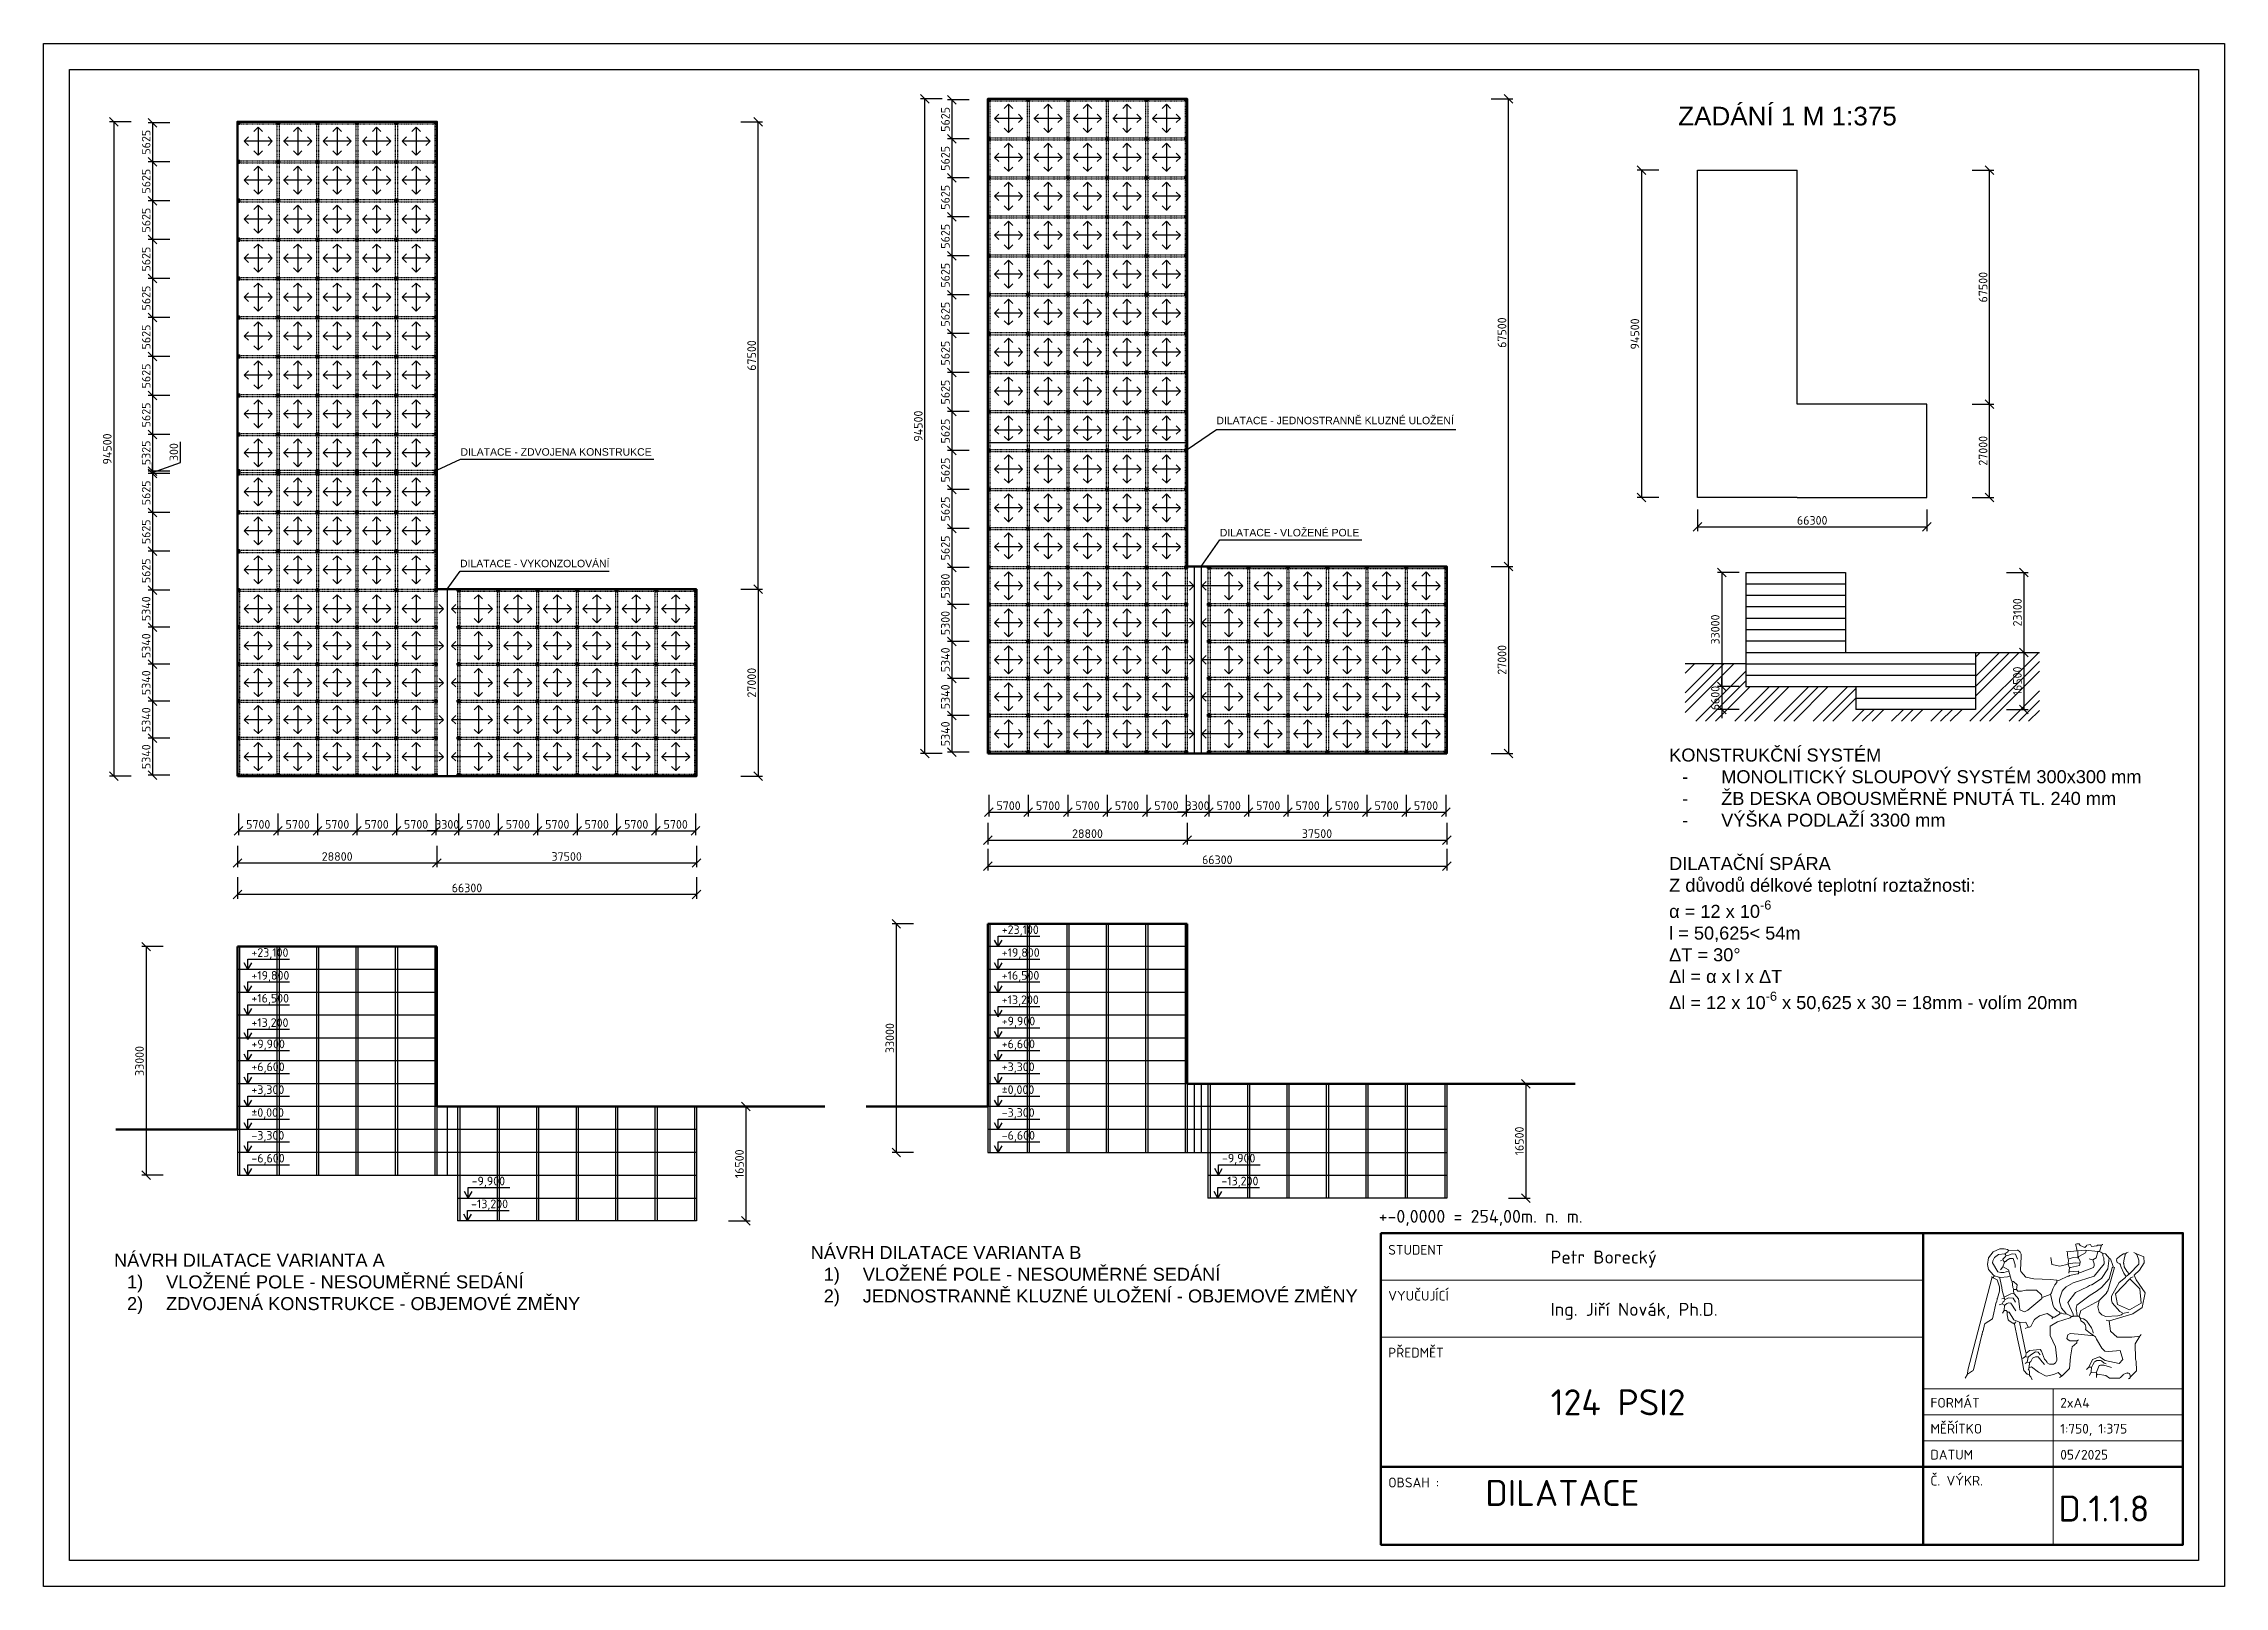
# Model space of a CAD drawing. Header units: millimetres. Extents: x 12904 to 327904, y -199771 to 141779.
# Drawn here: x 12904 to 327904, y -199771 to 22979 of the extents above; entities that cross this region are included whole.
import ezdxf

# ---------------------------------------------------------------- set-up
doc = ezdxf.new("R2010")
doc.units = ezdxf.units.MM
doc.linetypes.add('ČERCHOVANÁ', pattern=[25.4, 12.7, -6.35, 0, -6.35])
for name, color, linetype, lineweight in [('00 tenká plná', 7, 'Continuous', 13), ('srafy', 8, 'Continuous', 5), ('stěny', 6, 'Continuous', 60), ('Zdivo', 6, 'Continuous', 60)]:
    doc.layers.add(name, color=color, linetype=linetype, lineweight=lineweight)
for name, color, linetype in [('koty', 1, 'Continuous'), ('kóta', 1, 'Continuous'), ('text', 3, 'Continuous')]:
    doc.layers.add(name, color=color, linetype=linetype)
doc.styles.add('ISOCPEUR', font='isocpeur.ttf')
doc.styles.get("Standard").update_dxf_attribs({"font": 'arial.ttf'})
doc.dimstyles.new('1-500', dxfattribs={"dimscale": 500, "dimtxt": 2.5, "dimasz": 2.5, "dimexe": 1.25, "dimexo": 0.625, "dimtad": 1, "dimdec": 0, "dimtxsty": 'ISOCPEUR', "dimblk": 'OBLIQUE', "dimcen": 2.5, "dimclrd": 1, "dimclre": 1, "dimclrt": 3, "dimadec": 0, "dimazin": 0, "dimtfac": 1, "dimtdec": 0, "dimtix": 1, "dimtmove": 1, "dimatfit": 3, "dimldrblk": 'OBLIQUE', "dimfxl": 5, "dimfxlon": 1, "dimtfillclr": 3, "dimarcsym": 0})

msp = doc.modelspace()

# ---------------------------------------------------------------- texts
at = {"linetype": 'Continuous', "lineweight": 30, "style": 'ISOCPEUR'}
msp.add_text('+-0,0000 = 254,00m. n. m.', height=1875, dxfattribs=at).set_placement((205747.6, -147281.2))
at = {"char_height": 1879.813, "attachment_point": 1}
for s, insert in [('KONSTRUKČNÍ SYSTÉM \\P\\pxi-3,l4,t4;-^IMONOLITICKÝ SLOUPOVÝ SYSTÉM 300x300 mm\\P-^IŽB DESKA OBOUSMĚRNĚ PNUTÁ TL. 240 mm\\P-^IVÝŠKA PODLAŽÍ 3300 mm \\P\\pi0,l0,tz;\\PDILATAČNÍ SPÁRA\\P{\\A1;Z důvodů délkové teplotní roztažnosti: \\Pα = 12 x 10\\H0.7x;\\S-6^ ;\\H1.42857x;\\Pl = 50,625< 54m\\PΔT = 30°\\PΔl = α x l x ΔT\\PΔl = 12 x 10\\H0.7x;\\S-6^ ;\\H1.42857x; x 50,625 x 30 = 18mm - volím 20mm}', (247704.2, -78795.7)), ('NÁVRH DILATACE VARIANTA B\\P\\pxi-3,l4,t4;1)^IVLOŽENÉ POLE - NESOUMĚRNÉ SEDÁNÍ\\P2)^IJEDNOSTRANNĚ KLUZNÉ ULOŽENÍ - OBJEMOVÉ ZMĚNY', (123704.2, -150633.8)), ('NÁVRH DILATACE VARIANTA A\\P\\pxi-3,l4,t4;1)^IVLOŽENÉ POLE - NESOUMĚRNÉ SEDÁNÍ\\P2)^IZDVOJENÁ KONSTRUKCE - OBJEMOVÉ ZMĚNY', (23074.2, -151735.7))]:
    msp.add_mtext_dynamic_manual_height_columns(s, width=93787.288, gutter_width=47, heights=[77443.5], dxfattribs=dict(at, insert=insert))
at = {"layer": '00 tenká plná', "linetype": 'Continuous', "style": 'ISOCPEUR'}
for s, p in [('STUDENT', (207119.7, -151881.8)), ('VYUČUJÍCÍ', (207119.7, -158508.7)), ('PŘEDMĚT', (207119.7, -166728.7)), ('FORMÁT', (285443.6, -173960.8)), ('2xA4', (304193.6, -173960.8)), ('MĚŘÍTKO', (285443.6, -177711.7)), ('1:750, 1:375', (304193.6, -177711.2)), ('DATUM', (285443.6, -181461.5)), ('05/2025', (304193.6, -181460.9)), ('OBSAH :', (207119.7, -185479.3)), ('Č. VÝKR.', (285443.6, -185211.9))]:
    msp.add_text(s, height=1406.25, dxfattribs=at).set_placement(p)
at = {"layer": '00 tenká plná', "attachment_point": 1, "style": 'ISOCPEUR'}
for s, width, insert, char_height in [('Petr Borecký', 69246.53, (230583.8, -151291), 1875), ('Ing. Jiří Novák, Ph.D.', 69246.53, (230583.8, -158836.5), 1875), ('124 PSI2', 47477.857, (230583.8, -171321.7), 3750), ('DILATACE', 60558.556, (221158.9, -184404.1), 3750), ('D.1.1.8', 9452.845, (303931.5, -186659.1), 3750)]:
    msp.add_mtext_dynamic_manual_height_columns(s, width=width, gutter_width=15, heights=[0], dxfattribs=dict(at, insert=insert, char_height=char_height))
at = {"layer": 'text', "attachment_point": 1}
for s, width, gutter_width, heights, insert, char_height in [('ZADÁNÍ 1 M 1:375', 69767.329, 67.4, [5374.9], (249005, 13869.3), 2694.274), ('DILATACE - JEDNOSTRANNĚ KLUZNÉ ULOŽENÍ', 55758.007, 26.9, [2150], (182309.5, -30897.6), 1077.709), ('DILATACE - ZDVOJENA KONSTRUKCE', 27906.932, 26.9, [2150], (73124.2, -35435.7), 1077.709), ('DILATACE - VLOŽENÉ POLE', 20584.839, 26.9, [1328.7], (182804.2, -47085.7), 1077.709), ('DILATACE - VYKONZOLOVÁNÍ', 39722.767, 26.9, [1328.7], (73054.2, -51545.7), 1077.709)]:
    msp.add_mtext_dynamic_manual_height_columns(s, width=width, gutter_width=gutter_width, heights=heights, dxfattribs=dict(at, insert=insert, char_height=char_height))
at = {"layer": 'text', "char_height": 1250, "attachment_point": 1, "style": 'ISOCPEUR'}
for s, insert in [('+23,100', (151299.6, -104325.5)), ('+23,100', (42919.6, -107625.5)), ('+19,800', (151299.6, -107625.5)), ('+19,800', (42919.6, -110925.5)), ('+16,500', (151299.6, -110925.5)), ('+16,500', (42919.6, -114225.5)), ('+13,200', (151299.6, -114445.3)), ('+13,200', (42919.6, -117745.3)), ('+9,900', (151299.6, -117525.5)), ('+9,900', (42919.6, -120825.5)), ('+6,600', (151299.6, -120825.5)), ('+6,600', (42919.6, -124125.5)), ('+3,300', (151299.6, -124125.5)), ('+3,300', (42919.6, -127425.5)), ('%%P0,000', (151299.6, -127425.5)), ('%%P0,000', (42919.6, -130725.5)), ('-3,300', (151299.6, -130725.5)), ('-3,300', (42919.6, -134025.5)), ('-6,600', (151299.6, -134025.5)), ('-6,600', (42919.6, -137325.5)), ('-9,900', (183105.4, -137318.3)), ('-9,900', (74725.4, -140618.3)), ('-13,200', (183025.4, -140618.3)), ('-13,200', (74645.4, -143918.3))]:
    msp.add_mtext_dynamic_manual_height_columns(s, width=6003.618, gutter_width=12.5, heights=[0], dxfattribs=dict(at, insert=insert))

# ---------------------------------------------------------------- blocks, each defined once
blk = doc.blocks.new('_OBLIQUE')
at = {"color": 0, "linetype": 'ByBlock'}
blk.add_line((-0.5, -0.5), (0.5, 0.5), dxfattribs=at)
blk = doc.blocks.new('*D200')
at = {"layer": 'Defpoints', "color": 0, "transparency": 16777216}
for p in [(40904, -82796), (69704, -82796), (69704, -95326)]:
    blk.add_point(p, dxfattribs=at)
at = {"layer": 'kóta', "color": 1, "lineweight": -2, "transparency": 16777216}
for p, q in [((40904, -92826), (40904, -95951)), ((69704, -92826), (69704, -95951)), ((40904, -95326), (69704, -95326))]:
    blk.add_line(p, q, dxfattribs=at)
at = {"layer": 'kóta', "color": 1, "lineweight": -2, "transparency": 16777216, "xscale": 1250, "yscale": 1250, "zscale": 1250, "rotation": 180}
blk.add_blockref('_OBLIQUE', (40904, -95326), dxfattribs=at)
at = {"layer": 'kóta', "color": 1, "lineweight": -2, "transparency": 16777216, "xscale": 1250, "yscale": 1250, "zscale": 1250}
blk.add_blockref('_OBLIQUE', (69704, -95326), dxfattribs=at)
at = {"layer": 'kóta', "color": 3, "transparency": 16777216, "insert": (55304, -94388), "char_height": 1250, "attachment_point": 5, "style": 'ISOCPEUR'}
blk.add_mtext('28800', dxfattribs=at)
blk = doc.blocks.new('*D201')
at = {"layer": 'Defpoints', "color": 0, "transparency": 16777216}
for p in [(69704, -82796), (107204, -82796), (107204, -95326)]:
    blk.add_point(p, dxfattribs=at)
at = {"layer": 'kóta', "color": 1, "lineweight": -2, "transparency": 16777216}
for p, q in [((69704, -92826), (69704, -95951)), ((107204, -92826), (107204, -95951)), ((69704, -95326), (107204, -95326))]:
    blk.add_line(p, q, dxfattribs=at)
at = {"layer": 'kóta', "color": 1, "lineweight": -2, "transparency": 16777216, "xscale": 1250, "yscale": 1250, "zscale": 1250, "rotation": 180}
blk.add_blockref('_OBLIQUE', (69704, -95326), dxfattribs=at)
at = {"layer": 'kóta', "color": 1, "lineweight": -2, "transparency": 16777216, "xscale": 1250, "yscale": 1250, "zscale": 1250}
blk.add_blockref('_OBLIQUE', (107204, -95326), dxfattribs=at)
at = {"layer": 'kóta', "color": 3, "transparency": 16777216, "insert": (88454, -94388), "char_height": 1250, "attachment_point": 5, "style": 'ISOCPEUR'}
blk.add_mtext('37500', dxfattribs=at)
blk = doc.blocks.new('*D277')
at = {"layer": 'Defpoints', "color": 0, "transparency": 16777216}
for p in [(107204, -55796), (107204, -82796), (116114, -82796)]:
    blk.add_point(p, dxfattribs=at)
at = {"layer": 'kóta', "color": 1, "lineweight": -2, "transparency": 16777216}
for p, q in [((113614, -55796), (116739, -55796)), ((116114, -55796), (116114, -82796)), ((113614, -82796), (116739, -82796))]:
    blk.add_line(p, q, dxfattribs=at)
at = {"layer": 'kóta', "color": 1, "lineweight": -2, "transparency": 16777216, "xscale": 1250, "yscale": 1250, "zscale": 1250}
for p, rotation in [((116114, -55796), 90), ((116114, -82796), 270)]:
    blk.add_blockref('_OBLIQUE', p, dxfattribs=dict(at, rotation=rotation))
at = {"layer": 'kóta', "color": 3, "transparency": 16777216, "insert": (115177, -69296), "char_height": 1250, "attachment_point": 5, "rotation": 90, "style": 'ISOCPEUR'}
blk.add_mtext('27000', dxfattribs=at)
blk = doc.blocks.new('*D278')
at = {"layer": 'Defpoints', "color": 0, "transparency": 16777216}
for p in [(69704, 11704), (116114, 11704), (107204, -55796)]:
    blk.add_point(p, dxfattribs=at)
at = {"layer": 'kóta', "color": 1, "lineweight": -2, "transparency": 16777216}
for p, q in [((113614, 11704), (116739, 11704)), ((116114, -55796), (116114, 11704)), ((113614, -55796), (116739, -55796))]:
    blk.add_line(p, q, dxfattribs=at)
at = {"layer": 'kóta', "color": 1, "lineweight": -2, "transparency": 16777216, "xscale": 1250, "yscale": 1250, "zscale": 1250}
for p, rotation in [((116114, 11704), 90), ((116114, -55796), 270)]:
    blk.add_blockref('_OBLIQUE', p, dxfattribs=dict(at, rotation=rotation))
at = {"layer": 'kóta', "color": 3, "transparency": 16777216, "insert": (115177, -22046), "char_height": 1250, "attachment_point": 5, "rotation": 90, "style": 'ISOCPEUR'}
blk.add_mtext('67500', dxfattribs=at)
blk = doc.blocks.new('*D197')
at = {"layer": 'Defpoints', "color": 0, "transparency": 16777216}
for p in [(149284, -79496), (178084, -79496), (178084, -92026)]:
    blk.add_point(p, dxfattribs=at)
at = {"layer": 'kóta', "color": 1, "lineweight": -2, "transparency": 16777216}
for p, q in [((149284, -89526), (149284, -92651)), ((178084, -89526), (178084, -92651)), ((149284, -92026), (178084, -92026))]:
    blk.add_line(p, q, dxfattribs=at)
at = {"layer": 'kóta', "color": 1, "lineweight": -2, "transparency": 16777216, "xscale": 1250, "yscale": 1250, "zscale": 1250, "rotation": 180}
blk.add_blockref('_OBLIQUE', (149284, -92026), dxfattribs=at)
at = {"layer": 'kóta', "color": 1, "lineweight": -2, "transparency": 16777216, "xscale": 1250, "yscale": 1250, "zscale": 1250}
blk.add_blockref('_OBLIQUE', (178084, -92026), dxfattribs=at)
at = {"layer": 'kóta', "color": 3, "transparency": 16777216, "insert": (163684, -91088), "char_height": 1250, "attachment_point": 5, "style": 'ISOCPEUR'}
blk.add_mtext('28800', dxfattribs=at)
blk = doc.blocks.new('*D198')
at = {"layer": 'Defpoints', "color": 0, "transparency": 16777216}
for p in [(178084, -79496), (215584, -79496), (215584, -92026)]:
    blk.add_point(p, dxfattribs=at)
at = {"layer": 'kóta', "color": 1, "lineweight": -2, "transparency": 16777216}
for p, q in [((178084, -89526), (178084, -92651)), ((215584, -89526), (215584, -92651)), ((178084, -92026), (215584, -92026))]:
    blk.add_line(p, q, dxfattribs=at)
at = {"layer": 'kóta', "color": 1, "lineweight": -2, "transparency": 16777216, "xscale": 1250, "yscale": 1250, "zscale": 1250, "rotation": 180}
blk.add_blockref('_OBLIQUE', (178084, -92026), dxfattribs=at)
at = {"layer": 'kóta', "color": 1, "lineweight": -2, "transparency": 16777216, "xscale": 1250, "yscale": 1250, "zscale": 1250}
blk.add_blockref('_OBLIQUE', (215584, -92026), dxfattribs=at)
at = {"layer": 'kóta', "color": 3, "transparency": 16777216, "insert": (196834, -91088), "char_height": 1250, "attachment_point": 5, "style": 'ISOCPEUR'}
blk.add_mtext('37500', dxfattribs=at)
blk = doc.blocks.new('*D215')
at = {"layer": 'Defpoints', "color": 0, "transparency": 16777216}
for p in [(215584, -52496), (215584, -79496), (224494, -79496)]:
    blk.add_point(p, dxfattribs=at)
at = {"layer": 'kóta', "color": 1, "lineweight": -2, "transparency": 16777216}
for p, q in [((221994, -52496), (225119, -52496)), ((224494, -52496), (224494, -79496)), ((221994, -79496), (225119, -79496))]:
    blk.add_line(p, q, dxfattribs=at)
at = {"layer": 'kóta', "color": 1, "lineweight": -2, "transparency": 16777216, "xscale": 1250, "yscale": 1250, "zscale": 1250}
for p, rotation in [((224494, -52496), 90), ((224494, -79496), 270)]:
    blk.add_blockref('_OBLIQUE', p, dxfattribs=dict(at, rotation=rotation))
at = {"layer": 'kóta', "color": 3, "transparency": 16777216, "insert": (223557, -65996), "char_height": 1250, "attachment_point": 5, "rotation": 90, "style": 'ISOCPEUR'}
blk.add_mtext('27000', dxfattribs=at)
blk = doc.blocks.new('*D216')
at = {"layer": 'Defpoints', "color": 0, "transparency": 16777216}
for p in [(178084, 15004), (224494, 15004), (215584, -52496)]:
    blk.add_point(p, dxfattribs=at)
at = {"layer": 'kóta', "color": 1, "lineweight": -2, "transparency": 16777216}
for p, q in [((221994, 15004), (225119, 15004)), ((224494, -52496), (224494, 15004)), ((221994, -52496), (225119, -52496))]:
    blk.add_line(p, q, dxfattribs=at)
at = {"layer": 'kóta', "color": 1, "lineweight": -2, "transparency": 16777216, "xscale": 1250, "yscale": 1250, "zscale": 1250}
for p, rotation in [((224494, 15004), 90), ((224494, -52496), 270)]:
    blk.add_blockref('_OBLIQUE', p, dxfattribs=dict(at, rotation=rotation))
at = {"layer": 'kóta', "color": 3, "transparency": 16777216, "insert": (223557, -18746), "char_height": 1250, "attachment_point": 5, "rotation": 90, "style": 'ISOCPEUR'}
blk.add_mtext('67500', dxfattribs=at)
blk = doc.blocks.new('*D217')
at = {"layer": 'Defpoints', "color": 0, "transparency": 16777216}
for p in [(40904, 11554), (28654, 5929), (40904, 5929)]:
    blk.add_point(p, dxfattribs=at)
at = {"layer": 'kóta', "color": 1, "lineweight": -2, "transparency": 16777216}
for p, q in [((31154, 11554), (28029, 11554)), ((28654, 11554), (28654, 5929)), ((31154, 5929), (28029, 5929))]:
    blk.add_line(p, q, dxfattribs=at)
at = {"layer": 'kóta', "color": 1, "lineweight": -2, "transparency": 16777216, "xscale": 1250, "yscale": 1250, "zscale": 1250}
for p, rotation in [((28654, 11554), 90), ((28654, 5929), 270)]:
    blk.add_blockref('_OBLIQUE', p, dxfattribs=dict(at, rotation=rotation))
at = {"layer": 'kóta', "color": 3, "transparency": 16777216, "insert": (27717, 8742), "char_height": 1250, "attachment_point": 5, "rotation": 90, "style": 'ISOCPEUR'}
blk.add_mtext('5625', dxfattribs=at)
blk = doc.blocks.new('*D218')
at = {"layer": 'Defpoints', "color": 0, "transparency": 16777216}
for p in [(40904, 5929), (28654, 304), (40904, 304)]:
    blk.add_point(p, dxfattribs=at)
at = {"layer": 'kóta', "color": 1, "lineweight": -2, "transparency": 16777216}
for p, q in [((31154, 5929), (28029, 5929)), ((28654, 5929), (28654, 304)), ((31154, 304), (28029, 304))]:
    blk.add_line(p, q, dxfattribs=at)
at = {"layer": 'kóta', "color": 1, "lineweight": -2, "transparency": 16777216, "xscale": 1250, "yscale": 1250, "zscale": 1250}
for p, rotation in [((28654, 5929), 90), ((28654, 304), 270)]:
    blk.add_blockref('_OBLIQUE', p, dxfattribs=dict(at, rotation=rotation))
at = {"layer": 'kóta', "color": 3, "transparency": 16777216, "insert": (27717, 3117), "char_height": 1250, "attachment_point": 5, "rotation": 90, "style": 'ISOCPEUR'}
blk.add_mtext('5625', dxfattribs=at)
blk = doc.blocks.new('*D219')
at = {"layer": 'Defpoints', "color": 0, "transparency": 16777216}
for p in [(40904, 304), (28654, -5321), (40904, -5321)]:
    blk.add_point(p, dxfattribs=at)
at = {"layer": 'kóta', "color": 1, "lineweight": -2, "transparency": 16777216}
for p, q in [((31154, 304), (28029, 304)), ((28654, 304), (28654, -5321)), ((31154, -5321), (28029, -5321))]:
    blk.add_line(p, q, dxfattribs=at)
at = {"layer": 'kóta', "color": 1, "lineweight": -2, "transparency": 16777216, "xscale": 1250, "yscale": 1250, "zscale": 1250}
for p, rotation in [((28654, 304), 90), ((28654, -5321), 270)]:
    blk.add_blockref('_OBLIQUE', p, dxfattribs=dict(at, rotation=rotation))
at = {"layer": 'kóta', "color": 3, "transparency": 16777216, "insert": (27717, -2508), "char_height": 1250, "attachment_point": 5, "rotation": 90, "style": 'ISOCPEUR'}
blk.add_mtext('5625', dxfattribs=at)
blk = doc.blocks.new('*D220')
at = {"layer": 'Defpoints', "color": 0, "transparency": 16777216}
for p in [(40904, -5321), (28654, -10946), (40904, -10946)]:
    blk.add_point(p, dxfattribs=at)
at = {"layer": 'kóta', "color": 1, "lineweight": -2, "transparency": 16777216}
for p, q in [((31154, -5321), (28029, -5321)), ((28654, -5321), (28654, -10946)), ((31154, -10946), (28029, -10946))]:
    blk.add_line(p, q, dxfattribs=at)
at = {"layer": 'kóta', "color": 1, "lineweight": -2, "transparency": 16777216, "xscale": 1250, "yscale": 1250, "zscale": 1250}
for p, rotation in [((28654, -5321), 90), ((28654, -10946), 270)]:
    blk.add_blockref('_OBLIQUE', p, dxfattribs=dict(at, rotation=rotation))
at = {"layer": 'kóta', "color": 3, "transparency": 16777216, "insert": (27717, -8133), "char_height": 1250, "attachment_point": 5, "rotation": 90, "style": 'ISOCPEUR'}
blk.add_mtext('5625', dxfattribs=at)
blk = doc.blocks.new('*D221')
at = {"layer": 'Defpoints', "color": 0, "transparency": 16777216}
for p in [(40904, -10946), (28654, -16571), (40904, -16571)]:
    blk.add_point(p, dxfattribs=at)
at = {"layer": 'kóta', "color": 1, "lineweight": -2, "transparency": 16777216}
for p, q in [((31154, -10946), (28029, -10946)), ((28654, -10946), (28654, -16571)), ((31154, -16571), (28029, -16571))]:
    blk.add_line(p, q, dxfattribs=at)
at = {"layer": 'kóta', "color": 1, "lineweight": -2, "transparency": 16777216, "xscale": 1250, "yscale": 1250, "zscale": 1250}
for p, rotation in [((28654, -10946), 90), ((28654, -16571), 270)]:
    blk.add_blockref('_OBLIQUE', p, dxfattribs=dict(at, rotation=rotation))
at = {"layer": 'kóta', "color": 3, "transparency": 16777216, "insert": (27717, -13758), "char_height": 1250, "attachment_point": 5, "rotation": 90, "style": 'ISOCPEUR'}
blk.add_mtext('5625', dxfattribs=at)
blk = doc.blocks.new('*D222')
at = {"layer": 'Defpoints', "color": 0, "transparency": 16777216}
for p in [(40904, -16571), (28654, -22196), (40904, -22196)]:
    blk.add_point(p, dxfattribs=at)
at = {"layer": 'kóta', "color": 1, "lineweight": -2, "transparency": 16777216}
for p, q in [((31154, -16571), (28029, -16571)), ((28654, -16571), (28654, -22196)), ((31154, -22196), (28029, -22196))]:
    blk.add_line(p, q, dxfattribs=at)
at = {"layer": 'kóta', "color": 1, "lineweight": -2, "transparency": 16777216, "xscale": 1250, "yscale": 1250, "zscale": 1250}
for p, rotation in [((28654, -16571), 90), ((28654, -22196), 270)]:
    blk.add_blockref('_OBLIQUE', p, dxfattribs=dict(at, rotation=rotation))
at = {"layer": 'kóta', "color": 3, "transparency": 16777216, "insert": (27717, -19383), "char_height": 1250, "attachment_point": 5, "rotation": 90, "style": 'ISOCPEUR'}
blk.add_mtext('5625', dxfattribs=at)
blk = doc.blocks.new('*D223')
at = {"layer": 'Defpoints', "color": 0, "transparency": 16777216}
for p in [(40904, -22196), (28654, -27821), (40904, -27821)]:
    blk.add_point(p, dxfattribs=at)
at = {"layer": 'kóta', "color": 1, "lineweight": -2, "transparency": 16777216}
for p, q in [((31154, -22196), (28029, -22196)), ((28654, -22196), (28654, -27821)), ((31154, -27821), (28029, -27821))]:
    blk.add_line(p, q, dxfattribs=at)
at = {"layer": 'kóta', "color": 1, "lineweight": -2, "transparency": 16777216, "xscale": 1250, "yscale": 1250, "zscale": 1250}
for p, rotation in [((28654, -22196), 90), ((28654, -27821), 270)]:
    blk.add_blockref('_OBLIQUE', p, dxfattribs=dict(at, rotation=rotation))
at = {"layer": 'kóta', "color": 3, "transparency": 16777216, "insert": (27717, -25008), "char_height": 1250, "attachment_point": 5, "rotation": 90, "style": 'ISOCPEUR'}
blk.add_mtext('5625', dxfattribs=at)
blk = doc.blocks.new('*D224')
at = {"layer": 'Defpoints', "color": 0, "transparency": 16777216}
for p in [(40904, -27821), (28654, -33446), (40904, -33446)]:
    blk.add_point(p, dxfattribs=at)
at = {"layer": 'kóta', "color": 1, "lineweight": -2, "transparency": 16777216}
for p, q in [((31154, -27821), (28029, -27821)), ((28654, -27821), (28654, -33446)), ((31154, -33446), (28029, -33446))]:
    blk.add_line(p, q, dxfattribs=at)
at = {"layer": 'kóta', "color": 1, "lineweight": -2, "transparency": 16777216, "xscale": 1250, "yscale": 1250, "zscale": 1250}
for p, rotation in [((28654, -27821), 90), ((28654, -33446), 270)]:
    blk.add_blockref('_OBLIQUE', p, dxfattribs=dict(at, rotation=rotation))
at = {"layer": 'kóta', "color": 3, "transparency": 16777216, "insert": (27717, -30633), "char_height": 1250, "attachment_point": 5, "rotation": 90, "style": 'ISOCPEUR'}
blk.add_mtext('5625', dxfattribs=at)
blk = doc.blocks.new('*D225')
at = {"layer": 'Defpoints', "color": 0, "transparency": 16777216}
for p in [(40904, -33446), (28654, -38771), (40904, -38771)]:
    blk.add_point(p, dxfattribs=at)
at = {"layer": 'kóta', "color": 1, "lineweight": -2, "transparency": 16777216}
for p, q in [((31154, -33446), (28029, -33446)), ((28654, -33446), (28654, -38771)), ((31154, -38771), (28029, -38771))]:
    blk.add_line(p, q, dxfattribs=at)
at = {"layer": 'kóta', "color": 1, "lineweight": -2, "transparency": 16777216, "xscale": 1250, "yscale": 1250, "zscale": 1250}
for p, rotation in [((28654, -33446), 90), ((28654, -38771), 270)]:
    blk.add_blockref('_OBLIQUE', p, dxfattribs=dict(at, rotation=rotation))
at = {"layer": 'kóta', "color": 3, "transparency": 16777216, "insert": (27717, -36108), "char_height": 1250, "attachment_point": 5, "rotation": 90, "style": 'ISOCPEUR'}
blk.add_mtext('5325', dxfattribs=at)
blk = doc.blocks.new('*D226')
at = {"layer": 'Defpoints', "color": 0, "transparency": 16777216}
for p in [(40904, -39071), (28654, -44696), (40904, -44696)]:
    blk.add_point(p, dxfattribs=at)
at = {"layer": 'kóta', "color": 1, "lineweight": -2, "transparency": 16777216}
for p, q in [((31154, -39071), (28029, -39071)), ((28654, -39071), (28654, -44696)), ((31154, -44696), (28029, -44696))]:
    blk.add_line(p, q, dxfattribs=at)
at = {"layer": 'kóta', "color": 1, "lineweight": -2, "transparency": 16777216, "xscale": 1250, "yscale": 1250, "zscale": 1250}
for p, rotation in [((28654, -39071), 90), ((28654, -44696), 270)]:
    blk.add_blockref('_OBLIQUE', p, dxfattribs=dict(at, rotation=rotation))
at = {"layer": 'kóta', "color": 3, "transparency": 16777216, "insert": (27717, -41883), "char_height": 1250, "attachment_point": 5, "rotation": 90, "style": 'ISOCPEUR'}
blk.add_mtext('5625', dxfattribs=at)
blk = doc.blocks.new('*D227')
at = {"layer": 'Defpoints', "color": 0, "transparency": 16777216}
for p in [(40904, -44696), (28654, -50321), (40904, -50321)]:
    blk.add_point(p, dxfattribs=at)
at = {"layer": 'kóta', "color": 1, "lineweight": -2, "transparency": 16777216}
for p, q in [((31154, -44696), (28029, -44696)), ((28654, -44696), (28654, -50321)), ((31154, -50321), (28029, -50321))]:
    blk.add_line(p, q, dxfattribs=at)
at = {"layer": 'kóta', "color": 1, "lineweight": -2, "transparency": 16777216, "xscale": 1250, "yscale": 1250, "zscale": 1250}
for p, rotation in [((28654, -44696), 90), ((28654, -50321), 270)]:
    blk.add_blockref('_OBLIQUE', p, dxfattribs=dict(at, rotation=rotation))
at = {"layer": 'kóta', "color": 3, "transparency": 16777216, "insert": (27717, -47508), "char_height": 1250, "attachment_point": 5, "rotation": 90, "style": 'ISOCPEUR'}
blk.add_mtext('5625', dxfattribs=at)
blk = doc.blocks.new('*D228')
at = {"layer": 'Defpoints', "color": 0, "transparency": 16777216}
for p in [(40904, -50321), (28654, -55946), (40904, -55946)]:
    blk.add_point(p, dxfattribs=at)
at = {"layer": 'kóta', "color": 1, "lineweight": -2, "transparency": 16777216}
for p, q in [((31154, -50321), (28029, -50321)), ((28654, -50321), (28654, -55946)), ((31154, -55946), (28029, -55946))]:
    blk.add_line(p, q, dxfattribs=at)
at = {"layer": 'kóta', "color": 1, "lineweight": -2, "transparency": 16777216, "xscale": 1250, "yscale": 1250, "zscale": 1250}
for p, rotation in [((28654, -50321), 90), ((28654, -55946), 270)]:
    blk.add_blockref('_OBLIQUE', p, dxfattribs=dict(at, rotation=rotation))
at = {"layer": 'kóta', "color": 3, "transparency": 16777216, "insert": (27717, -53133), "char_height": 1250, "attachment_point": 5, "rotation": 90, "style": 'ISOCPEUR'}
blk.add_mtext('5625', dxfattribs=at)
blk = doc.blocks.new('*D229')
at = {"layer": 'Defpoints', "color": 0, "transparency": 16777216}
for p in [(40904, -55946), (28654, -61286), (40904, -61286)]:
    blk.add_point(p, dxfattribs=at)
at = {"layer": 'kóta', "color": 1, "lineweight": -2, "transparency": 16777216}
for p, q in [((31154, -55946), (28029, -55946)), ((28654, -55946), (28654, -61286)), ((31154, -61286), (28029, -61286))]:
    blk.add_line(p, q, dxfattribs=at)
at = {"layer": 'kóta', "color": 1, "lineweight": -2, "transparency": 16777216, "xscale": 1250, "yscale": 1250, "zscale": 1250}
for p, rotation in [((28654, -55946), 90), ((28654, -61286), 270)]:
    blk.add_blockref('_OBLIQUE', p, dxfattribs=dict(at, rotation=rotation))
at = {"layer": 'kóta', "color": 3, "transparency": 16777216, "insert": (27717, -58616), "char_height": 1250, "attachment_point": 5, "rotation": 90, "style": 'ISOCPEUR'}
blk.add_mtext('5340', dxfattribs=at)
blk = doc.blocks.new('*D230')
at = {"layer": 'Defpoints', "color": 0, "transparency": 16777216}
for p in [(40904, -61286), (28654, -66626), (40904, -66626)]:
    blk.add_point(p, dxfattribs=at)
at = {"layer": 'kóta', "color": 1, "lineweight": -2, "transparency": 16777216}
for p, q in [((31154, -61286), (28029, -61286)), ((28654, -61286), (28654, -66626)), ((31154, -66626), (28029, -66626))]:
    blk.add_line(p, q, dxfattribs=at)
at = {"layer": 'kóta', "color": 1, "lineweight": -2, "transparency": 16777216, "xscale": 1250, "yscale": 1250, "zscale": 1250}
for p, rotation in [((28654, -61286), 90), ((28654, -66626), 270)]:
    blk.add_blockref('_OBLIQUE', p, dxfattribs=dict(at, rotation=rotation))
at = {"layer": 'kóta', "color": 3, "transparency": 16777216, "insert": (27717, -63956), "char_height": 1250, "attachment_point": 5, "rotation": 90, "style": 'ISOCPEUR'}
blk.add_mtext('5340', dxfattribs=at)
blk = doc.blocks.new('*D231')
at = {"layer": 'Defpoints', "color": 0, "transparency": 16777216}
for p in [(40904, -66626), (28654, -71966), (40904, -71966)]:
    blk.add_point(p, dxfattribs=at)
at = {"layer": 'kóta', "color": 1, "lineweight": -2, "transparency": 16777216}
for p, q in [((31154, -66626), (28029, -66626)), ((28654, -66626), (28654, -71966)), ((31154, -71966), (28029, -71966))]:
    blk.add_line(p, q, dxfattribs=at)
at = {"layer": 'kóta', "color": 1, "lineweight": -2, "transparency": 16777216, "xscale": 1250, "yscale": 1250, "zscale": 1250}
for p, rotation in [((28654, -66626), 90), ((28654, -71966), 270)]:
    blk.add_blockref('_OBLIQUE', p, dxfattribs=dict(at, rotation=rotation))
at = {"layer": 'kóta', "color": 3, "transparency": 16777216, "insert": (27717, -69296), "char_height": 1250, "attachment_point": 5, "rotation": 90, "style": 'ISOCPEUR'}
blk.add_mtext('5340', dxfattribs=at)
blk = doc.blocks.new('*D232')
at = {"layer": 'Defpoints', "color": 0, "transparency": 16777216}
for p in [(40904, -71966), (28654, -77306), (40904, -77306)]:
    blk.add_point(p, dxfattribs=at)
at = {"layer": 'kóta', "color": 1, "lineweight": -2, "transparency": 16777216}
for p, q in [((31154, -71966), (28029, -71966)), ((28654, -71966), (28654, -77306)), ((31154, -77306), (28029, -77306))]:
    blk.add_line(p, q, dxfattribs=at)
at = {"layer": 'kóta', "color": 1, "lineweight": -2, "transparency": 16777216, "xscale": 1250, "yscale": 1250, "zscale": 1250}
for p, rotation in [((28654, -71966), 90), ((28654, -77306), 270)]:
    blk.add_blockref('_OBLIQUE', p, dxfattribs=dict(at, rotation=rotation))
at = {"layer": 'kóta', "color": 3, "transparency": 16777216, "insert": (27717, -74636), "char_height": 1250, "attachment_point": 5, "rotation": 90, "style": 'ISOCPEUR'}
blk.add_mtext('5340', dxfattribs=at)
blk = doc.blocks.new('*D233')
at = {"layer": 'Defpoints', "color": 0, "transparency": 16777216}
for p in [(40904, -77306), (28654, -82646), (40904, -82646)]:
    blk.add_point(p, dxfattribs=at)
at = {"layer": 'kóta', "color": 1, "lineweight": -2, "transparency": 16777216}
for p, q in [((31154, -77306), (28029, -77306)), ((28654, -77306), (28654, -82646)), ((31154, -82646), (28029, -82646))]:
    blk.add_line(p, q, dxfattribs=at)
at = {"layer": 'kóta', "color": 1, "lineweight": -2, "transparency": 16777216, "xscale": 1250, "yscale": 1250, "zscale": 1250}
for p, rotation in [((28654, -77306), 90), ((28654, -82646), 270)]:
    blk.add_blockref('_OBLIQUE', p, dxfattribs=dict(at, rotation=rotation))
at = {"layer": 'kóta', "color": 3, "transparency": 16777216, "insert": (27717, -79976), "char_height": 1250, "attachment_point": 5, "rotation": 90, "style": 'ISOCPEUR'}
blk.add_mtext('5340', dxfattribs=at)
blk = doc.blocks.new('*D234')
at = {"layer": 'Defpoints', "color": 0, "transparency": 16777216}
for p in [(41054, -82796), (46754, -82796), (46754, -90686)]:
    blk.add_point(p, dxfattribs=at)
at = {"layer": 'kóta', "color": 1, "lineweight": -2, "transparency": 16777216}
for p, q in [((41054, -88186), (41054, -91311)), ((46754, -88186), (46754, -91311)), ((41054, -90686), (46754, -90686))]:
    blk.add_line(p, q, dxfattribs=at)
at = {"layer": 'kóta', "color": 1, "lineweight": -2, "transparency": 16777216, "xscale": 1250, "yscale": 1250, "zscale": 1250, "rotation": 180}
blk.add_blockref('_OBLIQUE', (41054, -90686), dxfattribs=at)
at = {"layer": 'kóta', "color": 1, "lineweight": -2, "transparency": 16777216, "xscale": 1250, "yscale": 1250, "zscale": 1250}
blk.add_blockref('_OBLIQUE', (46754, -90686), dxfattribs=at)
at = {"layer": 'kóta', "color": 3, "transparency": 16777216, "insert": (43904, -89748), "char_height": 1250, "attachment_point": 5, "style": 'ISOCPEUR'}
blk.add_mtext('5700', dxfattribs=at)
blk = doc.blocks.new('*D235')
at = {"layer": 'Defpoints', "color": 0, "transparency": 16777216}
for p in [(46754, -82796), (52454, -82796), (52454, -90686)]:
    blk.add_point(p, dxfattribs=at)
at = {"layer": 'kóta', "color": 1, "lineweight": -2, "transparency": 16777216}
for p, q in [((46754, -88186), (46754, -91311)), ((52454, -88186), (52454, -91311)), ((46754, -90686), (52454, -90686))]:
    blk.add_line(p, q, dxfattribs=at)
at = {"layer": 'kóta', "color": 1, "lineweight": -2, "transparency": 16777216, "xscale": 1250, "yscale": 1250, "zscale": 1250, "rotation": 180}
blk.add_blockref('_OBLIQUE', (46754, -90686), dxfattribs=at)
at = {"layer": 'kóta', "color": 1, "lineweight": -2, "transparency": 16777216, "xscale": 1250, "yscale": 1250, "zscale": 1250}
blk.add_blockref('_OBLIQUE', (52454, -90686), dxfattribs=at)
at = {"layer": 'kóta', "color": 3, "transparency": 16777216, "insert": (49604, -89748), "char_height": 1250, "attachment_point": 5, "style": 'ISOCPEUR'}
blk.add_mtext('5700', dxfattribs=at)
blk = doc.blocks.new('*D236')
at = {"layer": 'Defpoints', "color": 0, "transparency": 16777216}
for p in [(52454, -82796), (58154, -82796), (58154, -90686)]:
    blk.add_point(p, dxfattribs=at)
at = {"layer": 'kóta', "color": 1, "lineweight": -2, "transparency": 16777216}
for p, q in [((52454, -88186), (52454, -91311)), ((58154, -88186), (58154, -91311)), ((52454, -90686), (58154, -90686))]:
    blk.add_line(p, q, dxfattribs=at)
at = {"layer": 'kóta', "color": 1, "lineweight": -2, "transparency": 16777216, "xscale": 1250, "yscale": 1250, "zscale": 1250, "rotation": 180}
blk.add_blockref('_OBLIQUE', (52454, -90686), dxfattribs=at)
at = {"layer": 'kóta', "color": 1, "lineweight": -2, "transparency": 16777216, "xscale": 1250, "yscale": 1250, "zscale": 1250}
blk.add_blockref('_OBLIQUE', (58154, -90686), dxfattribs=at)
at = {"layer": 'kóta', "color": 3, "transparency": 16777216, "insert": (55304, -89748), "char_height": 1250, "attachment_point": 5, "style": 'ISOCPEUR'}
blk.add_mtext('5700', dxfattribs=at)
blk = doc.blocks.new('*D237')
at = {"layer": 'Defpoints', "color": 0, "transparency": 16777216}
for p in [(58154, -82796), (63854, -82796), (63854, -90686)]:
    blk.add_point(p, dxfattribs=at)
at = {"layer": 'kóta', "color": 1, "lineweight": -2, "transparency": 16777216}
for p, q in [((58154, -88186), (58154, -91311)), ((63854, -88186), (63854, -91311)), ((58154, -90686), (63854, -90686))]:
    blk.add_line(p, q, dxfattribs=at)
at = {"layer": 'kóta', "color": 1, "lineweight": -2, "transparency": 16777216, "xscale": 1250, "yscale": 1250, "zscale": 1250, "rotation": 180}
blk.add_blockref('_OBLIQUE', (58154, -90686), dxfattribs=at)
at = {"layer": 'kóta', "color": 1, "lineweight": -2, "transparency": 16777216, "xscale": 1250, "yscale": 1250, "zscale": 1250}
blk.add_blockref('_OBLIQUE', (63854, -90686), dxfattribs=at)
at = {"layer": 'kóta', "color": 3, "transparency": 16777216, "insert": (61004, -89748), "char_height": 1250, "attachment_point": 5, "style": 'ISOCPEUR'}
blk.add_mtext('5700', dxfattribs=at)
blk = doc.blocks.new('*D238')
at = {"layer": 'Defpoints', "color": 0, "transparency": 16777216}
for p in [(63854, -82796), (69554, -82796), (69554, -90686)]:
    blk.add_point(p, dxfattribs=at)
at = {"layer": 'kóta', "color": 1, "lineweight": -2, "transparency": 16777216}
for p, q in [((63854, -88186), (63854, -91311)), ((69554, -88186), (69554, -91311)), ((63854, -90686), (69554, -90686))]:
    blk.add_line(p, q, dxfattribs=at)
at = {"layer": 'kóta', "color": 1, "lineweight": -2, "transparency": 16777216, "xscale": 1250, "yscale": 1250, "zscale": 1250, "rotation": 180}
blk.add_blockref('_OBLIQUE', (63854, -90686), dxfattribs=at)
at = {"layer": 'kóta', "color": 1, "lineweight": -2, "transparency": 16777216, "xscale": 1250, "yscale": 1250, "zscale": 1250}
blk.add_blockref('_OBLIQUE', (69554, -90686), dxfattribs=at)
at = {"layer": 'kóta', "color": 3, "transparency": 16777216, "insert": (66704, -89748), "char_height": 1250, "attachment_point": 5, "style": 'ISOCPEUR'}
blk.add_mtext('5700', dxfattribs=at)
blk = doc.blocks.new('*D239')
at = {"layer": 'Defpoints', "color": 0, "transparency": 16777216}
for p in [(69554, -82796), (72854, -82796), (72854, -90686)]:
    blk.add_point(p, dxfattribs=at)
at = {"layer": 'kóta', "color": 1, "lineweight": -2, "transparency": 16777216}
for p, q in [((69554, -88186), (69554, -91311)), ((72854, -88186), (72854, -91311)), ((69554, -90686), (68304, -90686)), ((69554, -90686), (72854, -90686)), ((72854, -90686), (74104, -90686))]:
    blk.add_line(p, q, dxfattribs=at)
at = {"layer": 'kóta', "color": 1, "lineweight": -2, "transparency": 16777216, "xscale": 1250, "yscale": 1250, "zscale": 1250}
blk.add_blockref('_OBLIQUE', (69554, -90686), dxfattribs=at)
at = {"layer": 'kóta', "color": 1, "lineweight": -2, "transparency": 16777216, "xscale": 1250, "yscale": 1250, "zscale": 1250, "rotation": 180}
blk.add_blockref('_OBLIQUE', (72854, -90686), dxfattribs=at)
at = {"layer": 'kóta', "color": 3, "transparency": 16777216, "insert": (71204, -89748), "char_height": 1250, "attachment_point": 5, "style": 'ISOCPEUR'}
blk.add_mtext('3300', dxfattribs=at)
blk = doc.blocks.new('*D240')
at = {"layer": 'Defpoints', "color": 0, "transparency": 16777216}
for p in [(72854, -82796), (78554, -82796), (78554, -90686)]:
    blk.add_point(p, dxfattribs=at)
at = {"layer": 'kóta', "color": 1, "lineweight": -2, "transparency": 16777216}
for p, q in [((72854, -88186), (72854, -91311)), ((78554, -88186), (78554, -91311)), ((72854, -90686), (78554, -90686))]:
    blk.add_line(p, q, dxfattribs=at)
at = {"layer": 'kóta', "color": 1, "lineweight": -2, "transparency": 16777216, "xscale": 1250, "yscale": 1250, "zscale": 1250, "rotation": 180}
blk.add_blockref('_OBLIQUE', (72854, -90686), dxfattribs=at)
at = {"layer": 'kóta', "color": 1, "lineweight": -2, "transparency": 16777216, "xscale": 1250, "yscale": 1250, "zscale": 1250}
blk.add_blockref('_OBLIQUE', (78554, -90686), dxfattribs=at)
at = {"layer": 'kóta', "color": 3, "transparency": 16777216, "insert": (75704, -89748), "char_height": 1250, "attachment_point": 5, "style": 'ISOCPEUR'}
blk.add_mtext('5700', dxfattribs=at)
blk = doc.blocks.new('*D241')
at = {"layer": 'Defpoints', "color": 0, "transparency": 16777216}
for p in [(78554, -82796), (84254, -82796), (84254, -90686)]:
    blk.add_point(p, dxfattribs=at)
at = {"layer": 'kóta', "color": 1, "lineweight": -2, "transparency": 16777216}
for p, q in [((78554, -88186), (78554, -91311)), ((84254, -88186), (84254, -91311)), ((78554, -90686), (84254, -90686))]:
    blk.add_line(p, q, dxfattribs=at)
at = {"layer": 'kóta', "color": 1, "lineweight": -2, "transparency": 16777216, "xscale": 1250, "yscale": 1250, "zscale": 1250, "rotation": 180}
blk.add_blockref('_OBLIQUE', (78554, -90686), dxfattribs=at)
at = {"layer": 'kóta', "color": 1, "lineweight": -2, "transparency": 16777216, "xscale": 1250, "yscale": 1250, "zscale": 1250}
blk.add_blockref('_OBLIQUE', (84254, -90686), dxfattribs=at)
at = {"layer": 'kóta', "color": 3, "transparency": 16777216, "insert": (81404, -89748), "char_height": 1250, "attachment_point": 5, "style": 'ISOCPEUR'}
blk.add_mtext('5700', dxfattribs=at)
blk = doc.blocks.new('*D242')
at = {"layer": 'Defpoints', "color": 0, "transparency": 16777216}
for p in [(84254, -82796), (89954, -82796), (89954, -90686)]:
    blk.add_point(p, dxfattribs=at)
at = {"layer": 'kóta', "color": 1, "lineweight": -2, "transparency": 16777216}
for p, q in [((84254, -88186), (84254, -91311)), ((89954, -88186), (89954, -91311)), ((84254, -90686), (89954, -90686))]:
    blk.add_line(p, q, dxfattribs=at)
at = {"layer": 'kóta', "color": 1, "lineweight": -2, "transparency": 16777216, "xscale": 1250, "yscale": 1250, "zscale": 1250, "rotation": 180}
blk.add_blockref('_OBLIQUE', (84254, -90686), dxfattribs=at)
at = {"layer": 'kóta', "color": 1, "lineweight": -2, "transparency": 16777216, "xscale": 1250, "yscale": 1250, "zscale": 1250}
blk.add_blockref('_OBLIQUE', (89954, -90686), dxfattribs=at)
at = {"layer": 'kóta', "color": 3, "transparency": 16777216, "insert": (87104, -89748), "char_height": 1250, "attachment_point": 5, "style": 'ISOCPEUR'}
blk.add_mtext('5700', dxfattribs=at)
blk = doc.blocks.new('*D243')
at = {"layer": 'Defpoints', "color": 0, "transparency": 16777216}
for p in [(89954, -82796), (95654, -82796), (95654, -90686)]:
    blk.add_point(p, dxfattribs=at)
at = {"layer": 'kóta', "color": 1, "lineweight": -2, "transparency": 16777216}
for p, q in [((89954, -88186), (89954, -91311)), ((95654, -88186), (95654, -91311)), ((89954, -90686), (95654, -90686))]:
    blk.add_line(p, q, dxfattribs=at)
at = {"layer": 'kóta', "color": 1, "lineweight": -2, "transparency": 16777216, "xscale": 1250, "yscale": 1250, "zscale": 1250, "rotation": 180}
blk.add_blockref('_OBLIQUE', (89954, -90686), dxfattribs=at)
at = {"layer": 'kóta', "color": 1, "lineweight": -2, "transparency": 16777216, "xscale": 1250, "yscale": 1250, "zscale": 1250}
blk.add_blockref('_OBLIQUE', (95654, -90686), dxfattribs=at)
at = {"layer": 'kóta', "color": 3, "transparency": 16777216, "insert": (92804, -89748), "char_height": 1250, "attachment_point": 5, "style": 'ISOCPEUR'}
blk.add_mtext('5700', dxfattribs=at)
blk = doc.blocks.new('*D244')
at = {"layer": 'Defpoints', "color": 0, "transparency": 16777216}
for p in [(95654, -82796), (101354, -82796), (101354, -90686)]:
    blk.add_point(p, dxfattribs=at)
at = {"layer": 'kóta', "color": 1, "lineweight": -2, "transparency": 16777216}
for p, q in [((95654, -88186), (95654, -91311)), ((101354, -88186), (101354, -91311)), ((95654, -90686), (101354, -90686))]:
    blk.add_line(p, q, dxfattribs=at)
at = {"layer": 'kóta', "color": 1, "lineweight": -2, "transparency": 16777216, "xscale": 1250, "yscale": 1250, "zscale": 1250, "rotation": 180}
blk.add_blockref('_OBLIQUE', (95654, -90686), dxfattribs=at)
at = {"layer": 'kóta', "color": 1, "lineweight": -2, "transparency": 16777216, "xscale": 1250, "yscale": 1250, "zscale": 1250}
blk.add_blockref('_OBLIQUE', (101354, -90686), dxfattribs=at)
at = {"layer": 'kóta', "color": 3, "transparency": 16777216, "insert": (98504, -89748), "char_height": 1250, "attachment_point": 5, "style": 'ISOCPEUR'}
blk.add_mtext('5700', dxfattribs=at)
blk = doc.blocks.new('*D245')
at = {"layer": 'Defpoints', "color": 0, "transparency": 16777216}
for p in [(101354, -82796), (107054, -82796), (107054, -90686)]:
    blk.add_point(p, dxfattribs=at)
at = {"layer": 'kóta', "color": 1, "lineweight": -2, "transparency": 16777216}
for p, q in [((101354, -88186), (101354, -91311)), ((107054, -88186), (107054, -91311)), ((101354, -90686), (107054, -90686))]:
    blk.add_line(p, q, dxfattribs=at)
at = {"layer": 'kóta', "color": 1, "lineweight": -2, "transparency": 16777216, "xscale": 1250, "yscale": 1250, "zscale": 1250, "rotation": 180}
blk.add_blockref('_OBLIQUE', (101354, -90686), dxfattribs=at)
at = {"layer": 'kóta', "color": 1, "lineweight": -2, "transparency": 16777216, "xscale": 1250, "yscale": 1250, "zscale": 1250}
blk.add_blockref('_OBLIQUE', (107054, -90686), dxfattribs=at)
at = {"layer": 'kóta', "color": 3, "transparency": 16777216, "insert": (104204, -89748), "char_height": 1250, "attachment_point": 5, "style": 'ISOCPEUR'}
blk.add_mtext('5700', dxfattribs=at)
blk = doc.blocks.new('*D246')
at = {"layer": 'Defpoints', "color": 0, "transparency": 16777216}
for p in [(149434, -79496), (155134, -79496), (155134, -87986)]:
    blk.add_point(p, dxfattribs=at)
at = {"layer": 'kóta', "color": 1, "lineweight": -2, "transparency": 16777216}
for p, q in [((149434, -85486), (149434, -88611)), ((149434, -87986), (155134, -87986)), ((155134, -85486), (155134, -88611))]:
    blk.add_line(p, q, dxfattribs=at)
at = {"layer": 'kóta', "color": 1, "lineweight": -2, "transparency": 16777216, "xscale": 1250, "yscale": 1250, "zscale": 1250, "rotation": 180}
blk.add_blockref('_OBLIQUE', (149434, -87986), dxfattribs=at)
at = {"layer": 'kóta', "color": 1, "lineweight": -2, "transparency": 16777216, "xscale": 1250, "yscale": 1250, "zscale": 1250}
blk.add_blockref('_OBLIQUE', (155134, -87986), dxfattribs=at)
at = {"layer": 'kóta', "color": 3, "transparency": 16777216, "insert": (152284, -87048), "char_height": 1250, "attachment_point": 5, "style": 'ISOCPEUR'}
blk.add_mtext('5700', dxfattribs=at)
blk = doc.blocks.new('*D247')
at = {"layer": 'Defpoints', "color": 0, "transparency": 16777216}
for p in [(155134, -79496), (160834, -79496), (160834, -87986)]:
    blk.add_point(p, dxfattribs=at)
at = {"layer": 'kóta', "color": 1, "lineweight": -2, "transparency": 16777216}
for p, q in [((155134, -85486), (155134, -88611)), ((155134, -87986), (160834, -87986)), ((160834, -85486), (160834, -88611))]:
    blk.add_line(p, q, dxfattribs=at)
at = {"layer": 'kóta', "color": 1, "lineweight": -2, "transparency": 16777216, "xscale": 1250, "yscale": 1250, "zscale": 1250, "rotation": 180}
blk.add_blockref('_OBLIQUE', (155134, -87986), dxfattribs=at)
at = {"layer": 'kóta', "color": 1, "lineweight": -2, "transparency": 16777216, "xscale": 1250, "yscale": 1250, "zscale": 1250}
blk.add_blockref('_OBLIQUE', (160834, -87986), dxfattribs=at)
at = {"layer": 'kóta', "color": 3, "transparency": 16777216, "insert": (157984, -87048), "char_height": 1250, "attachment_point": 5, "style": 'ISOCPEUR'}
blk.add_mtext('5700', dxfattribs=at)
blk = doc.blocks.new('*D248')
at = {"layer": 'Defpoints', "color": 0, "transparency": 16777216}
for p in [(160834, -79496), (166534, -79496), (166534, -87986)]:
    blk.add_point(p, dxfattribs=at)
at = {"layer": 'kóta', "color": 1, "lineweight": -2, "transparency": 16777216}
for p, q in [((160834, -85486), (160834, -88611)), ((160834, -87986), (166534, -87986)), ((166534, -85486), (166534, -88611))]:
    blk.add_line(p, q, dxfattribs=at)
at = {"layer": 'kóta', "color": 1, "lineweight": -2, "transparency": 16777216, "xscale": 1250, "yscale": 1250, "zscale": 1250, "rotation": 180}
blk.add_blockref('_OBLIQUE', (160834, -87986), dxfattribs=at)
at = {"layer": 'kóta', "color": 1, "lineweight": -2, "transparency": 16777216, "xscale": 1250, "yscale": 1250, "zscale": 1250}
blk.add_blockref('_OBLIQUE', (166534, -87986), dxfattribs=at)
at = {"layer": 'kóta', "color": 3, "transparency": 16777216, "insert": (163684, -87048), "char_height": 1250, "attachment_point": 5, "style": 'ISOCPEUR'}
blk.add_mtext('5700', dxfattribs=at)
blk = doc.blocks.new('*D249')
at = {"layer": 'Defpoints', "color": 0, "transparency": 16777216}
for p in [(166534, -79496), (172234, -79496), (172234, -87986)]:
    blk.add_point(p, dxfattribs=at)
at = {"layer": 'kóta', "color": 1, "lineweight": -2, "transparency": 16777216}
for p, q in [((166534, -85486), (166534, -88611)), ((166534, -87986), (172234, -87986)), ((172234, -85486), (172234, -88611))]:
    blk.add_line(p, q, dxfattribs=at)
at = {"layer": 'kóta', "color": 1, "lineweight": -2, "transparency": 16777216, "xscale": 1250, "yscale": 1250, "zscale": 1250, "rotation": 180}
blk.add_blockref('_OBLIQUE', (166534, -87986), dxfattribs=at)
at = {"layer": 'kóta', "color": 1, "lineweight": -2, "transparency": 16777216, "xscale": 1250, "yscale": 1250, "zscale": 1250}
blk.add_blockref('_OBLIQUE', (172234, -87986), dxfattribs=at)
at = {"layer": 'kóta', "color": 3, "transparency": 16777216, "insert": (169384, -87048), "char_height": 1250, "attachment_point": 5, "style": 'ISOCPEUR'}
blk.add_mtext('5700', dxfattribs=at)
blk = doc.blocks.new('*D250')
at = {"layer": 'Defpoints', "color": 0, "transparency": 16777216}
for p in [(172234, -79496), (177934, -79496), (177934, -87986)]:
    blk.add_point(p, dxfattribs=at)
at = {"layer": 'kóta', "color": 1, "lineweight": -2, "transparency": 16777216}
for p, q in [((172234, -85486), (172234, -88611)), ((172234, -87986), (177934, -87986)), ((177934, -85486), (177934, -88611))]:
    blk.add_line(p, q, dxfattribs=at)
at = {"layer": 'kóta', "color": 1, "lineweight": -2, "transparency": 16777216, "xscale": 1250, "yscale": 1250, "zscale": 1250, "rotation": 180}
blk.add_blockref('_OBLIQUE', (172234, -87986), dxfattribs=at)
at = {"layer": 'kóta', "color": 1, "lineweight": -2, "transparency": 16777216, "xscale": 1250, "yscale": 1250, "zscale": 1250}
blk.add_blockref('_OBLIQUE', (177934, -87986), dxfattribs=at)
at = {"layer": 'kóta', "color": 3, "transparency": 16777216, "insert": (175084, -87048), "char_height": 1250, "attachment_point": 5, "style": 'ISOCPEUR'}
blk.add_mtext('5700', dxfattribs=at)
blk = doc.blocks.new('*D251')
at = {"layer": 'Defpoints', "color": 0, "transparency": 16777216}
for p in [(177934, -79496), (181234, -79496), (181234, -87986)]:
    blk.add_point(p, dxfattribs=at)
at = {"layer": 'kóta', "color": 1, "lineweight": -2, "transparency": 16777216}
for p, q in [((177934, -87986), (176684, -87986)), ((177934, -85486), (177934, -88611)), ((177934, -87986), (181234, -87986)), ((181234, -85486), (181234, -88611)), ((181234, -87986), (182484, -87986))]:
    blk.add_line(p, q, dxfattribs=at)
at = {"layer": 'kóta', "color": 1, "lineweight": -2, "transparency": 16777216, "xscale": 1250, "yscale": 1250, "zscale": 1250}
blk.add_blockref('_OBLIQUE', (177934, -87986), dxfattribs=at)
at = {"layer": 'kóta', "color": 1, "lineweight": -2, "transparency": 16777216, "xscale": 1250, "yscale": 1250, "zscale": 1250, "rotation": 180}
blk.add_blockref('_OBLIQUE', (181234, -87986), dxfattribs=at)
at = {"layer": 'kóta', "color": 3, "transparency": 16777216, "insert": (179584, -87048), "char_height": 1250, "attachment_point": 5, "style": 'ISOCPEUR'}
blk.add_mtext('3300', dxfattribs=at)
blk = doc.blocks.new('*D252')
at = {"layer": 'Defpoints', "color": 0, "transparency": 16777216}
for p in [(181234, -79496), (186934, -79496), (186934, -87986)]:
    blk.add_point(p, dxfattribs=at)
at = {"layer": 'kóta', "color": 1, "lineweight": -2, "transparency": 16777216}
for p, q in [((181234, -85486), (181234, -88611)), ((181234, -87986), (186934, -87986)), ((186934, -85486), (186934, -88611))]:
    blk.add_line(p, q, dxfattribs=at)
at = {"layer": 'kóta', "color": 1, "lineweight": -2, "transparency": 16777216, "xscale": 1250, "yscale": 1250, "zscale": 1250, "rotation": 180}
blk.add_blockref('_OBLIQUE', (181234, -87986), dxfattribs=at)
at = {"layer": 'kóta', "color": 1, "lineweight": -2, "transparency": 16777216, "xscale": 1250, "yscale": 1250, "zscale": 1250}
blk.add_blockref('_OBLIQUE', (186934, -87986), dxfattribs=at)
at = {"layer": 'kóta', "color": 3, "transparency": 16777216, "insert": (184084, -87048), "char_height": 1250, "attachment_point": 5, "style": 'ISOCPEUR'}
blk.add_mtext('5700', dxfattribs=at)
blk = doc.blocks.new('*D253')
at = {"layer": 'Defpoints', "color": 0, "transparency": 16777216}
for p in [(186934, -79496), (192634, -79496), (192634, -87986)]:
    blk.add_point(p, dxfattribs=at)
at = {"layer": 'kóta', "color": 1, "lineweight": -2, "transparency": 16777216}
for p, q in [((186934, -85486), (186934, -88611)), ((186934, -87986), (192634, -87986)), ((192634, -85486), (192634, -88611))]:
    blk.add_line(p, q, dxfattribs=at)
at = {"layer": 'kóta', "color": 1, "lineweight": -2, "transparency": 16777216, "xscale": 1250, "yscale": 1250, "zscale": 1250, "rotation": 180}
blk.add_blockref('_OBLIQUE', (186934, -87986), dxfattribs=at)
at = {"layer": 'kóta', "color": 1, "lineweight": -2, "transparency": 16777216, "xscale": 1250, "yscale": 1250, "zscale": 1250}
blk.add_blockref('_OBLIQUE', (192634, -87986), dxfattribs=at)
at = {"layer": 'kóta', "color": 3, "transparency": 16777216, "insert": (189784, -87048), "char_height": 1250, "attachment_point": 5, "style": 'ISOCPEUR'}
blk.add_mtext('5700', dxfattribs=at)
blk = doc.blocks.new('*D254')
at = {"layer": 'Defpoints', "color": 0, "transparency": 16777216}
for p in [(192634, -79496), (198334, -79496), (198334, -87986)]:
    blk.add_point(p, dxfattribs=at)
at = {"layer": 'kóta', "color": 1, "lineweight": -2, "transparency": 16777216}
for p, q in [((192634, -85486), (192634, -88611)), ((192634, -87986), (198334, -87986)), ((198334, -85486), (198334, -88611))]:
    blk.add_line(p, q, dxfattribs=at)
at = {"layer": 'kóta', "color": 1, "lineweight": -2, "transparency": 16777216, "xscale": 1250, "yscale": 1250, "zscale": 1250, "rotation": 180}
blk.add_blockref('_OBLIQUE', (192634, -87986), dxfattribs=at)
at = {"layer": 'kóta', "color": 1, "lineweight": -2, "transparency": 16777216, "xscale": 1250, "yscale": 1250, "zscale": 1250}
blk.add_blockref('_OBLIQUE', (198334, -87986), dxfattribs=at)
at = {"layer": 'kóta', "color": 3, "transparency": 16777216, "insert": (195484, -87048), "char_height": 1250, "attachment_point": 5, "style": 'ISOCPEUR'}
blk.add_mtext('5700', dxfattribs=at)
blk = doc.blocks.new('*D255')
at = {"layer": 'Defpoints', "color": 0, "transparency": 16777216}
for p in [(198334, -79496), (204034, -79496), (204034, -87986)]:
    blk.add_point(p, dxfattribs=at)
at = {"layer": 'kóta', "color": 1, "lineweight": -2, "transparency": 16777216}
for p, q in [((198334, -85486), (198334, -88611)), ((198334, -87986), (204034, -87986)), ((204034, -85486), (204034, -88611))]:
    blk.add_line(p, q, dxfattribs=at)
at = {"layer": 'kóta', "color": 1, "lineweight": -2, "transparency": 16777216, "xscale": 1250, "yscale": 1250, "zscale": 1250, "rotation": 180}
blk.add_blockref('_OBLIQUE', (198334, -87986), dxfattribs=at)
at = {"layer": 'kóta', "color": 1, "lineweight": -2, "transparency": 16777216, "xscale": 1250, "yscale": 1250, "zscale": 1250}
blk.add_blockref('_OBLIQUE', (204034, -87986), dxfattribs=at)
at = {"layer": 'kóta', "color": 3, "transparency": 16777216, "insert": (201184, -87048), "char_height": 1250, "attachment_point": 5, "style": 'ISOCPEUR'}
blk.add_mtext('5700', dxfattribs=at)
blk = doc.blocks.new('*D256')
at = {"layer": 'Defpoints', "color": 0, "transparency": 16777216}
for p in [(204034, -79496), (209734, -79496), (209734, -87986)]:
    blk.add_point(p, dxfattribs=at)
at = {"layer": 'kóta', "color": 1, "lineweight": -2, "transparency": 16777216}
for p, q in [((204034, -85486), (204034, -88611)), ((204034, -87986), (209734, -87986)), ((209734, -85486), (209734, -88611))]:
    blk.add_line(p, q, dxfattribs=at)
at = {"layer": 'kóta', "color": 1, "lineweight": -2, "transparency": 16777216, "xscale": 1250, "yscale": 1250, "zscale": 1250, "rotation": 180}
blk.add_blockref('_OBLIQUE', (204034, -87986), dxfattribs=at)
at = {"layer": 'kóta', "color": 1, "lineweight": -2, "transparency": 16777216, "xscale": 1250, "yscale": 1250, "zscale": 1250}
blk.add_blockref('_OBLIQUE', (209734, -87986), dxfattribs=at)
at = {"layer": 'kóta', "color": 3, "transparency": 16777216, "insert": (206884, -87048), "char_height": 1250, "attachment_point": 5, "style": 'ISOCPEUR'}
blk.add_mtext('5700', dxfattribs=at)
blk = doc.blocks.new('*D257')
at = {"layer": 'Defpoints', "color": 0, "transparency": 16777216}
for p in [(209734, -79496), (215434, -79496), (215434, -87986)]:
    blk.add_point(p, dxfattribs=at)
at = {"layer": 'kóta', "color": 1, "lineweight": -2, "transparency": 16777216}
for p, q in [((209734, -85486), (209734, -88611)), ((209734, -87986), (215434, -87986)), ((215434, -85486), (215434, -88611))]:
    blk.add_line(p, q, dxfattribs=at)
at = {"layer": 'kóta', "color": 1, "lineweight": -2, "transparency": 16777216, "xscale": 1250, "yscale": 1250, "zscale": 1250, "rotation": 180}
blk.add_blockref('_OBLIQUE', (209734, -87986), dxfattribs=at)
at = {"layer": 'kóta', "color": 1, "lineweight": -2, "transparency": 16777216, "xscale": 1250, "yscale": 1250, "zscale": 1250}
blk.add_blockref('_OBLIQUE', (215434, -87986), dxfattribs=at)
at = {"layer": 'kóta', "color": 3, "transparency": 16777216, "insert": (212584, -87048), "char_height": 1250, "attachment_point": 5, "style": 'ISOCPEUR'}
blk.add_mtext('5700', dxfattribs=at)
blk = doc.blocks.new('*D258')
at = {"layer": 'Defpoints', "color": 0, "transparency": 16777216}
for p in [(149284, 14854), (144094, 9229), (149284, 9229)]:
    blk.add_point(p, dxfattribs=at)
at = {"layer": 'kóta', "color": 1, "lineweight": -2, "transparency": 16777216}
for p, q in [((146594, 14854), (143469, 14854)), ((144094, 14854), (144094, 9229)), ((146594, 9229), (143469, 9229))]:
    blk.add_line(p, q, dxfattribs=at)
at = {"layer": 'kóta', "color": 1, "lineweight": -2, "transparency": 16777216, "xscale": 1250, "yscale": 1250, "zscale": 1250}
for p, rotation in [((144094, 14854), 90), ((144094, 9229), 270)]:
    blk.add_blockref('_OBLIQUE', p, dxfattribs=dict(at, rotation=rotation))
at = {"layer": 'kóta', "color": 3, "transparency": 16777216, "insert": (143157, 12042), "char_height": 1250, "attachment_point": 5, "rotation": 90, "style": 'ISOCPEUR'}
blk.add_mtext('5625', dxfattribs=at)
blk = doc.blocks.new('*D259')
at = {"layer": 'Defpoints', "color": 0, "transparency": 16777216}
for p in [(149284, 9229), (144094, 3604), (149284, 3604)]:
    blk.add_point(p, dxfattribs=at)
at = {"layer": 'kóta', "color": 1, "lineweight": -2, "transparency": 16777216}
for p, q in [((146594, 9229), (143469, 9229)), ((144094, 9229), (144094, 3604)), ((146594, 3604), (143469, 3604))]:
    blk.add_line(p, q, dxfattribs=at)
at = {"layer": 'kóta', "color": 1, "lineweight": -2, "transparency": 16777216, "xscale": 1250, "yscale": 1250, "zscale": 1250}
for p, rotation in [((144094, 9229), 90), ((144094, 3604), 270)]:
    blk.add_blockref('_OBLIQUE', p, dxfattribs=dict(at, rotation=rotation))
at = {"layer": 'kóta', "color": 3, "transparency": 16777216, "insert": (143157, 6417), "char_height": 1250, "attachment_point": 5, "rotation": 90, "style": 'ISOCPEUR'}
blk.add_mtext('5625', dxfattribs=at)
blk = doc.blocks.new('*D260')
at = {"layer": 'Defpoints', "color": 0, "transparency": 16777216}
for p in [(149284, 3604), (144094, -2021), (149284, -2021)]:
    blk.add_point(p, dxfattribs=at)
at = {"layer": 'kóta', "color": 1, "lineweight": -2, "transparency": 16777216}
for p, q in [((146594, 3604), (143469, 3604)), ((144094, 3604), (144094, -2021)), ((146594, -2021), (143469, -2021))]:
    blk.add_line(p, q, dxfattribs=at)
at = {"layer": 'kóta', "color": 1, "lineweight": -2, "transparency": 16777216, "xscale": 1250, "yscale": 1250, "zscale": 1250}
for p, rotation in [((144094, 3604), 90), ((144094, -2021), 270)]:
    blk.add_blockref('_OBLIQUE', p, dxfattribs=dict(at, rotation=rotation))
at = {"layer": 'kóta', "color": 3, "transparency": 16777216, "insert": (143157, 792), "char_height": 1250, "attachment_point": 5, "rotation": 90, "style": 'ISOCPEUR'}
blk.add_mtext('5625', dxfattribs=at)
blk = doc.blocks.new('*D261')
at = {"layer": 'Defpoints', "color": 0, "transparency": 16777216}
for p in [(149284, -2021), (144094, -7646), (149284, -7646)]:
    blk.add_point(p, dxfattribs=at)
at = {"layer": 'kóta', "color": 1, "lineweight": -2, "transparency": 16777216}
for p, q in [((146594, -2021), (143469, -2021)), ((144094, -2021), (144094, -7646)), ((146594, -7646), (143469, -7646))]:
    blk.add_line(p, q, dxfattribs=at)
at = {"layer": 'kóta', "color": 1, "lineweight": -2, "transparency": 16777216, "xscale": 1250, "yscale": 1250, "zscale": 1250}
for p, rotation in [((144094, -2021), 90), ((144094, -7646), 270)]:
    blk.add_blockref('_OBLIQUE', p, dxfattribs=dict(at, rotation=rotation))
at = {"layer": 'kóta', "color": 3, "transparency": 16777216, "insert": (143157, -4833), "char_height": 1250, "attachment_point": 5, "rotation": 90, "style": 'ISOCPEUR'}
blk.add_mtext('5625', dxfattribs=at)
blk = doc.blocks.new('*D262')
at = {"layer": 'Defpoints', "color": 0, "transparency": 16777216}
for p in [(149284, -7646), (144094, -13271), (149284, -13271)]:
    blk.add_point(p, dxfattribs=at)
at = {"layer": 'kóta', "color": 1, "lineweight": -2, "transparency": 16777216}
for p, q in [((146594, -7646), (143469, -7646)), ((144094, -7646), (144094, -13271)), ((146594, -13271), (143469, -13271))]:
    blk.add_line(p, q, dxfattribs=at)
at = {"layer": 'kóta', "color": 1, "lineweight": -2, "transparency": 16777216, "xscale": 1250, "yscale": 1250, "zscale": 1250}
for p, rotation in [((144094, -7646), 90), ((144094, -13271), 270)]:
    blk.add_blockref('_OBLIQUE', p, dxfattribs=dict(at, rotation=rotation))
at = {"layer": 'kóta', "color": 3, "transparency": 16777216, "insert": (143157, -10458), "char_height": 1250, "attachment_point": 5, "rotation": 90, "style": 'ISOCPEUR'}
blk.add_mtext('5625', dxfattribs=at)
blk = doc.blocks.new('*D263')
at = {"layer": 'Defpoints', "color": 0, "transparency": 16777216}
for p in [(149284, -13271), (144094, -18896), (149284, -18896)]:
    blk.add_point(p, dxfattribs=at)
at = {"layer": 'kóta', "color": 1, "lineweight": -2, "transparency": 16777216}
for p, q in [((146594, -13271), (143469, -13271)), ((144094, -13271), (144094, -18896)), ((146594, -18896), (143469, -18896))]:
    blk.add_line(p, q, dxfattribs=at)
at = {"layer": 'kóta', "color": 1, "lineweight": -2, "transparency": 16777216, "xscale": 1250, "yscale": 1250, "zscale": 1250}
for p, rotation in [((144094, -13271), 90), ((144094, -18896), 270)]:
    blk.add_blockref('_OBLIQUE', p, dxfattribs=dict(at, rotation=rotation))
at = {"layer": 'kóta', "color": 3, "transparency": 16777216, "insert": (143157, -16083), "char_height": 1250, "attachment_point": 5, "rotation": 90, "style": 'ISOCPEUR'}
blk.add_mtext('5625', dxfattribs=at)
blk = doc.blocks.new('*D199')
at = {"layer": 'Defpoints', "color": 0, "transparency": 16777216}
for p in [(149284, -18896), (144094, -24521), (149284, -24521)]:
    blk.add_point(p, dxfattribs=at)
at = {"layer": 'kóta', "color": 1, "lineweight": -2, "transparency": 16777216}
for p, q in [((146594, -18896), (143469, -18896)), ((144094, -18896), (144094, -24521)), ((146594, -24521), (143469, -24521))]:
    blk.add_line(p, q, dxfattribs=at)
at = {"layer": 'kóta', "color": 1, "lineweight": -2, "transparency": 16777216, "xscale": 1250, "yscale": 1250, "zscale": 1250}
for p, rotation in [((144094, -18896), 90), ((144094, -24521), 270)]:
    blk.add_blockref('_OBLIQUE', p, dxfattribs=dict(at, rotation=rotation))
at = {"layer": 'kóta', "color": 3, "transparency": 16777216, "insert": (143157, -21708), "char_height": 1250, "attachment_point": 5, "rotation": 90, "style": 'ISOCPEUR'}
blk.add_mtext('5625', dxfattribs=at)
blk = doc.blocks.new('*D264')
at = {"layer": 'Defpoints', "color": 0, "transparency": 16777216}
for p in [(149284, -24521), (144094, -30146), (149284, -30146)]:
    blk.add_point(p, dxfattribs=at)
at = {"layer": 'kóta', "color": 1, "lineweight": -2, "transparency": 16777216}
for p, q in [((146594, -24521), (143469, -24521)), ((144094, -24521), (144094, -30146)), ((146594, -30146), (143469, -30146))]:
    blk.add_line(p, q, dxfattribs=at)
at = {"layer": 'kóta', "color": 1, "lineweight": -2, "transparency": 16777216, "xscale": 1250, "yscale": 1250, "zscale": 1250}
for p, rotation in [((144094, -24521), 90), ((144094, -30146), 270)]:
    blk.add_blockref('_OBLIQUE', p, dxfattribs=dict(at, rotation=rotation))
at = {"layer": 'kóta', "color": 3, "transparency": 16777216, "insert": (143157, -27333), "char_height": 1250, "attachment_point": 5, "rotation": 90, "style": 'ISOCPEUR'}
blk.add_mtext('5625', dxfattribs=at)
blk = doc.blocks.new('*D265')
at = {"layer": 'Defpoints', "color": 0, "transparency": 16777216}
for p in [(149284, -30146), (144094, -35771), (149284, -35771)]:
    blk.add_point(p, dxfattribs=at)
at = {"layer": 'kóta', "color": 1, "lineweight": -2, "transparency": 16777216}
for p, q in [((146594, -30146), (143469, -30146)), ((144094, -30146), (144094, -35771)), ((146594, -35771), (143469, -35771))]:
    blk.add_line(p, q, dxfattribs=at)
at = {"layer": 'kóta', "color": 1, "lineweight": -2, "transparency": 16777216, "xscale": 1250, "yscale": 1250, "zscale": 1250}
for p, rotation in [((144094, -30146), 90), ((144094, -35771), 270)]:
    blk.add_blockref('_OBLIQUE', p, dxfattribs=dict(at, rotation=rotation))
at = {"layer": 'kóta', "color": 3, "transparency": 16777216, "insert": (143157, -32958), "char_height": 1250, "attachment_point": 5, "rotation": 90, "style": 'ISOCPEUR'}
blk.add_mtext('5625', dxfattribs=at)
blk = doc.blocks.new('*D266')
at = {"layer": 'Defpoints', "color": 0, "transparency": 16777216}
for p in [(149284, -35771), (144094, -41396), (149284, -41396)]:
    blk.add_point(p, dxfattribs=at)
at = {"layer": 'kóta', "color": 1, "lineweight": -2, "transparency": 16777216}
for p, q in [((146594, -35771), (143469, -35771)), ((144094, -35771), (144094, -41396)), ((146594, -41396), (143469, -41396))]:
    blk.add_line(p, q, dxfattribs=at)
at = {"layer": 'kóta', "color": 1, "lineweight": -2, "transparency": 16777216, "xscale": 1250, "yscale": 1250, "zscale": 1250}
for p, rotation in [((144094, -35771), 90), ((144094, -41396), 270)]:
    blk.add_blockref('_OBLIQUE', p, dxfattribs=dict(at, rotation=rotation))
at = {"layer": 'kóta', "color": 3, "transparency": 16777216, "insert": (143157, -38583), "char_height": 1250, "attachment_point": 5, "rotation": 90, "style": 'ISOCPEUR'}
blk.add_mtext('5625', dxfattribs=at)
blk = doc.blocks.new('*D267')
at = {"layer": 'Defpoints', "color": 0, "transparency": 16777216}
for p in [(149284, -41396), (144094, -47021), (149284, -47021)]:
    blk.add_point(p, dxfattribs=at)
at = {"layer": 'kóta', "color": 1, "lineweight": -2, "transparency": 16777216}
for p, q in [((146594, -41396), (143469, -41396)), ((144094, -41396), (144094, -47021)), ((146594, -47021), (143469, -47021))]:
    blk.add_line(p, q, dxfattribs=at)
at = {"layer": 'kóta', "color": 1, "lineweight": -2, "transparency": 16777216, "xscale": 1250, "yscale": 1250, "zscale": 1250}
for p, rotation in [((144094, -41396), 90), ((144094, -47021), 270)]:
    blk.add_blockref('_OBLIQUE', p, dxfattribs=dict(at, rotation=rotation))
at = {"layer": 'kóta', "color": 3, "transparency": 16777216, "insert": (143157, -44208), "char_height": 1250, "attachment_point": 5, "rotation": 90, "style": 'ISOCPEUR'}
blk.add_mtext('5625', dxfattribs=at)
blk = doc.blocks.new('*D268')
at = {"layer": 'Defpoints', "color": 0, "transparency": 16777216}
for p in [(149284, -47021), (144094, -52646), (149284, -52646)]:
    blk.add_point(p, dxfattribs=at)
at = {"layer": 'kóta', "color": 1, "lineweight": -2, "transparency": 16777216}
for p, q in [((146594, -47021), (143469, -47021)), ((144094, -47021), (144094, -52646)), ((146594, -52646), (143469, -52646))]:
    blk.add_line(p, q, dxfattribs=at)
at = {"layer": 'kóta', "color": 1, "lineweight": -2, "transparency": 16777216, "xscale": 1250, "yscale": 1250, "zscale": 1250}
for p, rotation in [((144094, -47021), 90), ((144094, -52646), 270)]:
    blk.add_blockref('_OBLIQUE', p, dxfattribs=dict(at, rotation=rotation))
at = {"layer": 'kóta', "color": 3, "transparency": 16777216, "insert": (143157, -49833), "char_height": 1250, "attachment_point": 5, "rotation": 90, "style": 'ISOCPEUR'}
blk.add_mtext('5625', dxfattribs=at)
blk = doc.blocks.new('*D269')
at = {"layer": 'Defpoints', "color": 0, "transparency": 16777216}
for p in [(149284, -52646), (144094, -58026), (149334, -58026)]:
    blk.add_point(p, dxfattribs=at)
at = {"layer": 'kóta', "color": 1, "lineweight": -2, "transparency": 16777216}
for p, q in [((146594, -52646), (143469, -52646)), ((144094, -52646), (144094, -58026)), ((146594, -58026), (143469, -58026))]:
    blk.add_line(p, q, dxfattribs=at)
at = {"layer": 'kóta', "color": 1, "lineweight": -2, "transparency": 16777216, "xscale": 1250, "yscale": 1250, "zscale": 1250}
for p, rotation in [((144094, -52646), 90), ((144094, -58026), 270)]:
    blk.add_blockref('_OBLIQUE', p, dxfattribs=dict(at, rotation=rotation))
at = {"layer": 'kóta', "color": 3, "transparency": 16777216, "insert": (143157, -55336), "char_height": 1250, "attachment_point": 5, "rotation": 90, "style": 'ISOCPEUR'}
blk.add_mtext('5380', dxfattribs=at)
blk = doc.blocks.new('*D270')
at = {"layer": 'Defpoints', "color": 0, "transparency": 16777216}
for p in [(149334, -58026), (144094, -63326), (149284, -63326)]:
    blk.add_point(p, dxfattribs=at)
at = {"layer": 'kóta', "color": 1, "lineweight": -2, "transparency": 16777216}
for p, q in [((146594, -58026), (143469, -58026)), ((144094, -58026), (144094, -63326)), ((146594, -63326), (143469, -63326))]:
    blk.add_line(p, q, dxfattribs=at)
at = {"layer": 'kóta', "color": 1, "lineweight": -2, "transparency": 16777216, "xscale": 1250, "yscale": 1250, "zscale": 1250}
for p, rotation in [((144094, -58026), 90), ((144094, -63326), 270)]:
    blk.add_blockref('_OBLIQUE', p, dxfattribs=dict(at, rotation=rotation))
at = {"layer": 'kóta', "color": 3, "transparency": 16777216, "insert": (143157, -60676), "char_height": 1250, "attachment_point": 5, "rotation": 90, "style": 'ISOCPEUR'}
blk.add_mtext('5300', dxfattribs=at)
blk = doc.blocks.new('*D271')
at = {"layer": 'Defpoints', "color": 0, "transparency": 16777216}
for p in [(149284, -63326), (144094, -68666), (149284, -68666)]:
    blk.add_point(p, dxfattribs=at)
at = {"layer": 'kóta', "color": 1, "lineweight": -2, "transparency": 16777216}
for p, q in [((146594, -63326), (143469, -63326)), ((144094, -63326), (144094, -68666)), ((146594, -68666), (143469, -68666))]:
    blk.add_line(p, q, dxfattribs=at)
at = {"layer": 'kóta', "color": 1, "lineweight": -2, "transparency": 16777216, "xscale": 1250, "yscale": 1250, "zscale": 1250}
for p, rotation in [((144094, -63326), 90), ((144094, -68666), 270)]:
    blk.add_blockref('_OBLIQUE', p, dxfattribs=dict(at, rotation=rotation))
at = {"layer": 'kóta', "color": 3, "transparency": 16777216, "insert": (143157, -65996), "char_height": 1250, "attachment_point": 5, "rotation": 90, "style": 'ISOCPEUR'}
blk.add_mtext('5340', dxfattribs=at)
blk = doc.blocks.new('*D272')
at = {"layer": 'Defpoints', "color": 0, "transparency": 16777216}
for p in [(149284, -68666), (144094, -74006), (149284, -74006)]:
    blk.add_point(p, dxfattribs=at)
at = {"layer": 'kóta', "color": 1, "lineweight": -2, "transparency": 16777216}
for p, q in [((146594, -68666), (143469, -68666)), ((144094, -68666), (144094, -74006)), ((146594, -74006), (143469, -74006))]:
    blk.add_line(p, q, dxfattribs=at)
at = {"layer": 'kóta', "color": 1, "lineweight": -2, "transparency": 16777216, "xscale": 1250, "yscale": 1250, "zscale": 1250}
for p, rotation in [((144094, -68666), 90), ((144094, -74006), 270)]:
    blk.add_blockref('_OBLIQUE', p, dxfattribs=dict(at, rotation=rotation))
at = {"layer": 'kóta', "color": 3, "transparency": 16777216, "insert": (143157, -71336), "char_height": 1250, "attachment_point": 5, "rotation": 90, "style": 'ISOCPEUR'}
blk.add_mtext('5340', dxfattribs=at)
blk = doc.blocks.new('*D273')
at = {"layer": 'Defpoints', "color": 0, "transparency": 16777216}
for p in [(149284, -74006), (144094, -79346), (149284, -79346)]:
    blk.add_point(p, dxfattribs=at)
at = {"layer": 'kóta', "color": 1, "lineweight": -2, "transparency": 16777216}
for p, q in [((146594, -74006), (143469, -74006)), ((144094, -74006), (144094, -79346)), ((146594, -79346), (143469, -79346))]:
    blk.add_line(p, q, dxfattribs=at)
at = {"layer": 'kóta', "color": 1, "lineweight": -2, "transparency": 16777216, "xscale": 1250, "yscale": 1250, "zscale": 1250}
for p, rotation in [((144094, -74006), 90), ((144094, -79346), 270)]:
    blk.add_blockref('_OBLIQUE', p, dxfattribs=dict(at, rotation=rotation))
at = {"layer": 'kóta', "color": 3, "transparency": 16777216, "insert": (143157, -76676), "char_height": 1250, "attachment_point": 5, "rotation": 90, "style": 'ISOCPEUR'}
blk.add_mtext('5340', dxfattribs=at)
blk = doc.blocks.new('*D274')
at = {"layer": 'Defpoints', "color": 0, "transparency": 16777216}
for p in [(215584, -127206), (215584, -143706), (227004, -143706)]:
    blk.add_point(p, dxfattribs=at)
at = {"layer": 'kóta', "color": 1, "lineweight": -2, "transparency": 16777216}
for p, q in [((224504, -127206), (227629, -127206)), ((227004, -127206), (227004, -143706)), ((224504, -143706), (227629, -143706))]:
    blk.add_line(p, q, dxfattribs=at)
at = {"layer": 'kóta', "color": 1, "lineweight": -2, "transparency": 16777216, "xscale": 1250, "yscale": 1250, "zscale": 1250}
for p, rotation in [((227004, -127206), 90), ((227004, -143706), 270)]:
    blk.add_blockref('_OBLIQUE', p, dxfattribs=dict(at, rotation=rotation))
at = {"layer": 'kóta', "color": 3, "transparency": 16777216, "insert": (226067, -135456), "char_height": 1250, "attachment_point": 5, "rotation": 90, "style": 'ISOCPEUR'}
blk.add_mtext('16500', dxfattribs=at)
blk = doc.blocks.new('*D275')
at = {"layer": 'Defpoints', "color": 0, "transparency": 16777216}
for p in [(40904, -107406), (27694, -140406), (40904, -140406)]:
    blk.add_point(p, dxfattribs=at)
at = {"layer": 'kóta', "color": 1, "lineweight": -2, "transparency": 16777216}
for p, q in [((30194, -107406), (27069, -107406)), ((27694, -107406), (27694, -140406)), ((30194, -140406), (27069, -140406))]:
    blk.add_line(p, q, dxfattribs=at)
at = {"layer": 'kóta', "color": 1, "lineweight": -2, "transparency": 16777216, "xscale": 1250, "yscale": 1250, "zscale": 1250}
for p, rotation in [((27694, -107406), 90), ((27694, -140406), 270)]:
    blk.add_blockref('_OBLIQUE', p, dxfattribs=dict(at, rotation=rotation))
at = {"layer": 'kóta', "color": 3, "transparency": 16777216, "insert": (26757, -123906), "char_height": 1250, "attachment_point": 5, "rotation": 90, "style": 'ISOCPEUR'}
blk.add_mtext('33000', dxfattribs=at)
blk = doc.blocks.new('*D276')
at = {"layer": 'Defpoints', "color": 0, "transparency": 16777216}
for p in [(107204, -130506), (107204, -147006), (114344, -147006)]:
    blk.add_point(p, dxfattribs=at)
at = {"layer": 'kóta', "color": 1, "lineweight": -2, "transparency": 16777216}
for p, q in [((111844, -130506), (114969, -130506)), ((114344, -130506), (114344, -147006)), ((111844, -147006), (114969, -147006))]:
    blk.add_line(p, q, dxfattribs=at)
at = {"layer": 'kóta', "color": 1, "lineweight": -2, "transparency": 16777216, "xscale": 1250, "yscale": 1250, "zscale": 1250}
for p, rotation in [((114344, -130506), 90), ((114344, -147006), 270)]:
    blk.add_blockref('_OBLIQUE', p, dxfattribs=dict(at, rotation=rotation))
at = {"layer": 'kóta', "color": 3, "transparency": 16777216, "insert": (113407, -138756), "char_height": 1250, "attachment_point": 5, "rotation": 90, "style": 'ISOCPEUR'}
blk.add_mtext('16500', dxfattribs=at)
blk = doc.blocks.new('*D202')
at = {"layer": 'Defpoints', "color": 0, "transparency": 16777216}
for p in [(28654, -39071), (40904, -38771), (40904, -39071)]:
    blk.add_point(p, dxfattribs=at)
at = {"layer": 'kóta', "color": 1, "lineweight": -2, "transparency": 16777216}
for p, q in [((32654, -37498), (32654, -34498)), ((28654, -38921), (32654, -37498)), ((28654, -38771), (28654, -37521)), ((31154, -38771), (28029, -38771)), ((31154, -39071), (28029, -39071)), ((28654, -38771), (28654, -39071)), ((28654, -38771), (28654, -39071)), ((28654, -39071), (28654, -40321))]:
    blk.add_line(p, q, dxfattribs=at)
at = {"layer": 'kóta', "color": 1, "lineweight": -2, "transparency": 16777216, "xscale": 1250, "yscale": 1250, "zscale": 1250}
for p, rotation in [((28654, -38771), 270), ((28654, -39071), 90)]:
    blk.add_blockref('_OBLIQUE', p, dxfattribs=dict(at, rotation=rotation))
at = {"layer": 'kóta', "color": 3, "transparency": 16777216, "insert": (31717, -35998), "char_height": 1250, "attachment_point": 5, "rotation": 90, "style": 'ISOCPEUR'}
blk.add_mtext('300', dxfattribs=at)
blk = doc.blocks.new('*D203')
at = {"layer": 'Defpoints', "color": 0, "transparency": 16777216}
for p in [(251794, 4689), (243694, -42561), (251794, -42561)]:
    blk.add_point(p, dxfattribs=at)
at = {"layer": 'kóta', "color": 1, "lineweight": -2, "transparency": 16777216}
for p, q in [((246194, 4689), (243069, 4689)), ((243694, 4689), (243694, -42561)), ((246194, -42561), (243069, -42561))]:
    blk.add_line(p, q, dxfattribs=at)
at = {"layer": 'kóta', "color": 1, "lineweight": -2, "transparency": 16777216, "xscale": 1250, "yscale": 1250, "zscale": 1250}
for p, rotation in [((243694, 4689), 90), ((243694, -42561), 270)]:
    blk.add_blockref('_OBLIQUE', p, dxfattribs=dict(at, rotation=rotation))
at = {"layer": 'kóta', "color": 3, "transparency": 16777216, "insert": (242757, -18936), "char_height": 1250, "attachment_point": 5, "rotation": 90, "style": 'ISOCPEUR'}
blk.add_mtext('94500', dxfattribs=at)
blk = doc.blocks.new('*D204')
at = {"layer": 'Defpoints', "color": 0, "transparency": 16777216}
for p in [(251794, -42561), (284944, -42561), (284944, -46796)]:
    blk.add_point(p, dxfattribs=at)
at = {"layer": 'kóta', "color": 1, "lineweight": -2, "transparency": 16777216}
for p, q in [((251794, -44296), (251794, -47421)), ((251794, -46796), (284944, -46796)), ((284944, -44296), (284944, -47421))]:
    blk.add_line(p, q, dxfattribs=at)
at = {"layer": 'kóta', "color": 1, "lineweight": -2, "transparency": 16777216, "xscale": 1250, "yscale": 1250, "zscale": 1250, "rotation": 180}
blk.add_blockref('_OBLIQUE', (251794, -46796), dxfattribs=at)
at = {"layer": 'kóta', "color": 1, "lineweight": -2, "transparency": 16777216, "xscale": 1250, "yscale": 1250, "zscale": 1250}
blk.add_blockref('_OBLIQUE', (284944, -46796), dxfattribs=at)
at = {"layer": 'kóta', "color": 3, "transparency": 16777216, "insert": (268369, -45858), "char_height": 1250, "attachment_point": 5, "style": 'ISOCPEUR'}
blk.add_mtext('66300', dxfattribs=at)
blk = doc.blocks.new('*D205')
at = {"layer": 'Defpoints', "color": 0, "transparency": 16777216}
for p in [(284944, -29061), (293984, -29061), (284944, -42561)]:
    blk.add_point(p, dxfattribs=at)
at = {"layer": 'kóta', "color": 1, "lineweight": -2, "transparency": 16777216}
for p, q in [((291484, -29061), (294609, -29061)), ((293984, -42561), (293984, -29061)), ((291484, -42561), (294609, -42561))]:
    blk.add_line(p, q, dxfattribs=at)
at = {"layer": 'kóta', "color": 1, "lineweight": -2, "transparency": 16777216, "xscale": 1250, "yscale": 1250, "zscale": 1250}
for p, rotation in [((293984, -29061), 90), ((293984, -42561), 270)]:
    blk.add_blockref('_OBLIQUE', p, dxfattribs=dict(at, rotation=rotation))
at = {"layer": 'kóta', "color": 3, "transparency": 16777216, "insert": (293047, -35811), "char_height": 1250, "attachment_point": 5, "rotation": 90, "style": 'ISOCPEUR'}
blk.add_mtext('27000', dxfattribs=at)
blk = doc.blocks.new('*D206')
at = {"layer": 'Defpoints', "color": 0, "transparency": 16777216}
for p in [(266194, 4689), (293984, 4689), (284944, -29061)]:
    blk.add_point(p, dxfattribs=at)
at = {"layer": 'kóta', "color": 1, "lineweight": -2, "transparency": 16777216}
for p, q in [((291484, 4689), (294609, 4689)), ((293984, -29061), (293984, 4689)), ((291484, -29061), (294609, -29061))]:
    blk.add_line(p, q, dxfattribs=at)
at = {"layer": 'kóta', "color": 1, "lineweight": -2, "transparency": 16777216, "xscale": 1250, "yscale": 1250, "zscale": 1250}
for p, rotation in [((293984, 4689), 90), ((293984, -29061), 270)]:
    blk.add_blockref('_OBLIQUE', p, dxfattribs=dict(at, rotation=rotation))
at = {"layer": 'kóta', "color": 3, "transparency": 16777216, "insert": (293047, -12186), "char_height": 1250, "attachment_point": 5, "rotation": 90, "style": 'ISOCPEUR'}
blk.add_mtext('67500', dxfattribs=at)
blk = doc.blocks.new('*D207')
at = {"layer": 'Defpoints', "color": 0, "transparency": 16777216}
for p in [(40904, 11704), (23034, -82796), (40904, -82796)]:
    blk.add_point(p, dxfattribs=at)
at = {"layer": 'kóta', "color": 1, "lineweight": -2, "transparency": 16777216}
for p, q in [((25534, 11704), (22409, 11704)), ((23034, 11704), (23034, -82796)), ((25534, -82796), (22409, -82796))]:
    blk.add_line(p, q, dxfattribs=at)
at = {"layer": 'kóta', "color": 1, "lineweight": -2, "transparency": 16777216, "xscale": 1250, "yscale": 1250, "zscale": 1250}
for p, rotation in [((23034, 11704), 90), ((23034, -82796), 270)]:
    blk.add_blockref('_OBLIQUE', p, dxfattribs=dict(at, rotation=rotation))
at = {"layer": 'kóta', "color": 3, "transparency": 16777216, "insert": (22097, -35546), "char_height": 1250, "attachment_point": 5, "rotation": 90, "style": 'ISOCPEUR'}
blk.add_mtext('94500', dxfattribs=at)
blk = doc.blocks.new('*D208')
at = {"layer": 'Defpoints', "color": 0, "transparency": 16777216}
for p in [(140184, 15004), (149284, 15004), (149284, -79496)]:
    blk.add_point(p, dxfattribs=at)
at = {"layer": 'kóta', "color": 1, "lineweight": -2, "transparency": 16777216}
for p, q in [((142684, 15004), (139559, 15004)), ((140184, -79496), (140184, 15004)), ((142684, -79496), (139559, -79496))]:
    blk.add_line(p, q, dxfattribs=at)
at = {"layer": 'kóta', "color": 1, "lineweight": -2, "transparency": 16777216, "xscale": 1250, "yscale": 1250, "zscale": 1250}
for p, rotation in [((140184, 15004), 90), ((140184, -79496), 270)]:
    blk.add_blockref('_OBLIQUE', p, dxfattribs=dict(at, rotation=rotation))
at = {"layer": 'kóta', "color": 3, "transparency": 16777216, "insert": (139247, -32246), "char_height": 1250, "attachment_point": 5, "rotation": 90, "style": 'ISOCPEUR'}
blk.add_mtext('94500', dxfattribs=at)
blk = doc.blocks.new('*D209')
at = {"layer": 'Defpoints', "color": 0, "transparency": 16777216}
for p in [(149284, -79496), (215584, -79496), (215584, -95796)]:
    blk.add_point(p, dxfattribs=at)
at = {"layer": 'kóta', "color": 1, "lineweight": -2, "transparency": 16777216}
for p, q in [((149284, -93296), (149284, -96421)), ((215584, -93296), (215584, -96421)), ((149284, -95796), (215584, -95796))]:
    blk.add_line(p, q, dxfattribs=at)
at = {"layer": 'kóta', "color": 1, "lineweight": -2, "transparency": 16777216, "xscale": 1250, "yscale": 1250, "zscale": 1250, "rotation": 180}
blk.add_blockref('_OBLIQUE', (149284, -95796), dxfattribs=at)
at = {"layer": 'kóta', "color": 1, "lineweight": -2, "transparency": 16777216, "xscale": 1250, "yscale": 1250, "zscale": 1250}
blk.add_blockref('_OBLIQUE', (215584, -95796), dxfattribs=at)
at = {"layer": 'kóta', "color": 3, "transparency": 16777216, "insert": (182434, -94858), "char_height": 1250, "attachment_point": 5, "style": 'ISOCPEUR'}
blk.add_mtext('66300', dxfattribs=at)
blk = doc.blocks.new('*D210')
at = {"layer": 'Defpoints', "color": 0, "transparency": 16777216}
for p in [(40904, -82796), (107204, -82796), (40904, -99866)]:
    blk.add_point(p, dxfattribs=at)
at = {"layer": 'kóta', "color": 1, "lineweight": -2, "transparency": 16777216}
for p, q in [((40904, -97366), (40904, -100491)), ((107204, -97366), (107204, -100491)), ((107204, -99866), (40904, -99866))]:
    blk.add_line(p, q, dxfattribs=at)
at = {"layer": 'kóta', "color": 1, "lineweight": -2, "transparency": 16777216, "xscale": 1250, "yscale": 1250, "zscale": 1250, "rotation": 180}
blk.add_blockref('_OBLIQUE', (40904, -99866), dxfattribs=at)
at = {"layer": 'kóta', "color": 1, "lineweight": -2, "transparency": 16777216, "xscale": 1250, "yscale": 1250, "zscale": 1250}
blk.add_blockref('_OBLIQUE', (107204, -99866), dxfattribs=at)
at = {"layer": 'kóta', "color": 3, "transparency": 16777216, "insert": (74054, -98928), "char_height": 1250, "attachment_point": 5, "style": 'ISOCPEUR'}
blk.add_mtext('66300', dxfattribs=at)
blk = doc.blocks.new('*D211')
at = {"layer": 'Defpoints', "color": 0, "transparency": 16777216}
for p in [(258784, -53361), (255295, -69861), (258784, -69861)]:
    blk.add_point(p, dxfattribs=at)
at = {"layer": 'kóta', "color": 1, "lineweight": -2, "transparency": 16777216}
for p, q in [((257795, -53361), (254670, -53361)), ((255295, -53361), (255295, -69861)), ((257795, -69861), (254670, -69861))]:
    blk.add_line(p, q, dxfattribs=at)
at = {"layer": 'kóta', "color": 1, "lineweight": -2, "transparency": 16777216, "xscale": 1250, "yscale": 1250, "zscale": 1250}
for p, rotation in [((255295, -53361), 90), ((255295, -69861), 270)]:
    blk.add_blockref('_OBLIQUE', p, dxfattribs=dict(at, rotation=rotation))
at = {"layer": 'kóta', "color": 3, "transparency": 16777216, "insert": (254357, -61611), "char_height": 1250, "attachment_point": 5, "rotation": 90, "style": 'ISOCPEUR'}
blk.add_mtext('33000', dxfattribs=at)
blk = doc.blocks.new('*D212')
at = {"layer": 'Defpoints', "color": 0, "transparency": 16777216}
for p in [(273184, -53361), (273184, -64911), (298945, -64911)]:
    blk.add_point(p, dxfattribs=at)
at = {"layer": 'kóta', "color": 1, "lineweight": -2, "transparency": 16777216}
for p, q in [((296445, -53361), (299570, -53361)), ((298945, -53361), (298945, -64911)), ((296445, -64911), (299570, -64911))]:
    blk.add_line(p, q, dxfattribs=at)
at = {"layer": 'kóta', "color": 1, "lineweight": -2, "transparency": 16777216, "xscale": 1250, "yscale": 1250, "zscale": 1250}
for p, rotation in [((298945, -53361), 90), ((298945, -64911), 270)]:
    blk.add_blockref('_OBLIQUE', p, dxfattribs=dict(at, rotation=rotation))
at = {"layer": 'kóta', "color": 3, "transparency": 16777216, "insert": (298007, -59136), "char_height": 1250, "attachment_point": 5, "rotation": 90, "style": 'ISOCPEUR'}
blk.add_mtext('23100', dxfattribs=at)
blk = doc.blocks.new('*D213')
at = {"layer": 'Defpoints', "color": 0, "transparency": 16777216}
for p in [(258784, -69861), (255295, -73161), (274684, -73161)]:
    blk.add_point(p, dxfattribs=at)
at = {"layer": 'kóta', "color": 1, "lineweight": -2, "transparency": 16777216}
for p, q in [((255295, -69861), (255295, -68611)), ((257795, -69861), (254670, -69861)), ((255295, -69861), (255295, -73161)), ((257795, -73161), (254670, -73161)), ((255295, -73161), (255295, -74411))]:
    blk.add_line(p, q, dxfattribs=at)
at = {"layer": 'kóta', "color": 1, "lineweight": -2, "transparency": 16777216, "xscale": 1250, "yscale": 1250, "zscale": 1250}
for p, rotation in [((255295, -69861), 270), ((255295, -73161), 90)]:
    blk.add_blockref('_OBLIQUE', p, dxfattribs=dict(at, rotation=rotation))
at = {"layer": 'kóta', "color": 3, "transparency": 16777216, "insert": (254357, -71511), "char_height": 1250, "attachment_point": 5, "rotation": 90, "style": 'ISOCPEUR'}
blk.add_mtext('6600', dxfattribs=at)
blk = doc.blocks.new('*D214')
at = {"layer": 'Defpoints', "color": 0, "transparency": 16777216}
for p in [(273184, -64911), (291934, -73161), (298945, -73161)]:
    blk.add_point(p, dxfattribs=at)
at = {"layer": 'kóta', "color": 1, "lineweight": -2, "transparency": 16777216}
for p, q in [((296445, -64911), (299570, -64911)), ((298945, -64911), (298945, -73161)), ((296445, -73161), (299570, -73161))]:
    blk.add_line(p, q, dxfattribs=at)
at = {"layer": 'kóta', "color": 1, "lineweight": -2, "transparency": 16777216, "xscale": 1250, "yscale": 1250, "zscale": 1250}
for p, rotation in [((298945, -64911), 90), ((298945, -73161), 270)]:
    blk.add_blockref('_OBLIQUE', p, dxfattribs=dict(at, rotation=rotation))
at = {"layer": 'kóta', "color": 3, "transparency": 16777216, "insert": (298007, -69036), "char_height": 1250, "width": 7375, "attachment_point": 5, "rotation": 90, "style": 'ISOCPEUR'}
blk.add_mtext('16500', dxfattribs=at)
blk = doc.blocks.new('*D196')
at = {"layer": 'Defpoints', "color": 0, "transparency": 16777216}
for p in [(149284, -104106), (136074, -137106), (149284, -137106)]:
    blk.add_point(p, dxfattribs=at)
at = {"layer": 'kóta', "color": 1, "lineweight": -2, "transparency": 16777216}
for p, q in [((138574, -104106), (135449, -104106)), ((136074, -104106), (136074, -137106)), ((138574, -137106), (135449, -137106))]:
    blk.add_line(p, q, dxfattribs=at)
at = {"layer": 'kóta', "color": 1, "lineweight": -2, "transparency": 16777216, "xscale": 1250, "yscale": 1250, "zscale": 1250}
for p, rotation in [((136074, -104106), 90), ((136074, -137106), 270)]:
    blk.add_blockref('_OBLIQUE', p, dxfattribs=dict(at, rotation=rotation))
at = {"layer": 'kóta', "color": 3, "transparency": 16777216, "insert": (135137, -120606), "char_height": 1250, "attachment_point": 5, "rotation": 90, "style": 'ISOCPEUR'}
blk.add_mtext('33000', dxfattribs=at)

# ---------------------------------------------------------------- dimensions: what is measured, and where the dimension line sits
at = {"layer": 'kóta'}
for base, p1, p2, picture, middle in [((140184.2, 15004.3), (149284.2, -79495.7), (149284.2, 15004.3), '*D208', (139246.7, -32245.7)), ((144094.2, 9229.3), (149284.2, 14854.3), (149284.2, 9229.3), '*D258', (143156.7, 12041.8)), ((224494.2, 15004.3), (215584.2, -52495.7), (178084.2, 15004.3), '*D216', (223556.7, -18745.7)), ((23034.2, -82795.7), (40904.2, 11704.3), (40904.2, -82795.7), '*D207', (22096.7, -35545.7)), ((28654.2, 5929.3), (40904.2, 11554.3), (40904.2, 5929.3), '*D217', (27716.7, 8741.8)), ((116114.2, 11704.3), (107204.2, -55795.7), (69704.2, 11704.3), '*D278', (115176.7, -22045.7)), ((144094.2, 3604.3), (149284.2, 9229.3), (149284.2, 3604.3), '*D259', (143156.7, 6416.8)), ((28654.2, 304.3), (40904.2, 5929.3), (40904.2, 304.3), '*D218', (27716.7, 3116.8)), ((144094.2, -2020.7), (149284.2, 3604.3), (149284.2, -2020.7), '*D260', (143156.7, 791.8)), ((28654.2, -5320.7), (40904.2, 304.3), (40904.2, -5320.7), '*D219', (27716.7, -2508.2)), ((144094.2, -7645.7), (149284.2, -2020.7), (149284.2, -7645.7), '*D261', (143156.7, -4833.2)), ((28654.2, -10945.7), (40904.2, -5320.7), (40904.2, -10945.7), '*D220', (27716.7, -8133.2)), ((144094.2, -13270.7), (149284.2, -7645.7), (149284.2, -13270.7), '*D262', (143156.7, -10458.2)), ((28654.2, -16570.7), (40904.2, -10945.7), (40904.2, -16570.7), '*D221', (27716.7, -13758.2)), ((144094.2, -18895.7), (149284.2, -13270.7), (149284.2, -18895.7), '*D263', (143156.7, -16083.2)), ((28654.2, -22195.7), (40904.2, -16570.7), (40904.2, -22195.7), '*D222', (27716.7, -19383.2)), ((144094.2, -24520.7), (149284.2, -18895.7), (149284.2, -24520.7), '*D199', (143156.7, -21708.2)), ((28654.2, -27820.7), (40904.2, -22195.7), (40904.2, -27820.7), '*D223', (27716.7, -25008.2)), ((144094.2, -30145.7), (149284.2, -24520.7), (149284.2, -30145.7), '*D264', (143156.7, -27333.2)), ((28654.2, -33445.7), (40904.2, -27820.7), (40904.2, -33445.7), '*D224', (27716.7, -30633.2)), ((144094.2, -35770.7), (149284.2, -30145.7), (149284.2, -35770.7), '*D265', (143156.7, -32958.2)), ((28654.2, -38770.7), (40904.2, -33445.7), (40904.2, -38770.7), '*D225', (27716.7, -36108.2)), ((144094.2, -41395.7), (149284.2, -35770.7), (149284.2, -41395.7), '*D266', (143156.7, -38583.2)), ((28654.2, -44695.7), (40904.2, -39070.7), (40904.2, -44695.7), '*D226', (27716.7, -41883.2)), ((144094.2, -47020.7), (149284.2, -41395.7), (149284.2, -47020.7), '*D267', (143156.7, -44208.2)), ((28654.2, -50320.7), (40904.2, -44695.7), (40904.2, -50320.7), '*D227', (27716.7, -47508.2)), ((144094.2, -52645.7), (149284.2, -47020.7), (149284.2, -52645.7), '*D268', (143156.7, -49833.2)), ((28654.2, -55945.7), (40904.2, -50320.7), (40904.2, -55945.7), '*D228', (27716.7, -53133.2)), ((144094.2, -58025.7), (149284.2, -52645.7), (149334.2, -58025.7), '*D269', (143156.7, -55335.7)), ((224494.2, -79495.7), (215584.2, -52495.7), (215584.2, -79495.7), '*D215', (223556.7, -65995.7)), ((28654.2, -61285.7), (40904.2, -55945.7), (40904.2, -61285.7), '*D229', (27716.7, -58615.7)), ((116114.2, -82795.7), (107204.2, -55795.7), (107204.2, -82795.7), '*D277', (115176.7, -69295.7)), ((144094.2, -63325.7), (149334.2, -58025.7), (149284.2, -63325.7), '*D270', (143156.7, -60675.7)), ((28654.2, -66625.7), (40904.2, -61285.7), (40904.2, -66625.7), '*D230', (27716.7, -63955.7)), ((144094.2, -68665.7), (149284.2, -63325.7), (149284.2, -68665.7), '*D271', (143156.7, -65995.7)), ((28654.2, -71965.7), (40904.2, -66625.7), (40904.2, -71965.7), '*D231', (27716.7, -69295.7)), ((144094.2, -74005.7), (149284.2, -68665.7), (149284.2, -74005.7), '*D272', (143156.7, -71335.7)), ((28654.2, -77305.7), (40904.2, -71965.7), (40904.2, -77305.7), '*D232', (27716.7, -74635.7)), ((144094.2, -79345.7), (149284.2, -74005.7), (149284.2, -79345.7), '*D273', (143156.7, -76675.7)), ((28654.2, -82645.7), (40904.2, -77305.7), (40904.2, -82645.7), '*D233', (27716.7, -79975.7)), ((136074.2, -137105.7), (149284.2, -104105.7), (149284.2, -137105.7), '*D196', (135136.7, -120605.7)), ((27694.2, -140405.7), (40904.2, -107405.7), (40904.2, -140405.7), '*D275', (26756.7, -123905.7)), ((227004.2, -143705.7), (215584.2, -127205.7), (215584.2, -143705.7), '*D274', (226066.7, -135455.7)), ((114344.2, -147005.7), (107204.2, -130505.7), (107204.2, -147005.7), '*D276', (113406.7, -138755.7))]:
    dim = msp.add_linear_dim(base=base, p1=p1, p2=p2, angle=90, dimstyle='1-500', dxfattribs=at)
    dim.commit()
    dim.dimension.update_dxf_attribs({"geometry": picture, "text_midpoint": middle})
for base, p1, p2, text, picture, middle in [((243694.2, -42560.7), (251794.2, 4689.3), (251794.2, -42560.7), '94500', '*D203', (242756.7, -18935.7)), ((293984.2, 4689.3), (284944.2, -29060.7), (266194.2, 4689.3), '67500', '*D206', (293046.7, -12185.7)), ((293984.2, -29060.7), (284944.2, -42560.7), (284944.2, -29060.7), '27000', '*D205', (293046.7, -35810.7)), ((255295, -69860.7), (258784.2, -53360.7), (258784.2, -69860.7), '33000', '*D211', (254357.5, -61610.7)), ((298945, -64910.7), (273184.2, -53360.7), (273184.2, -64910.7), '23100', '*D212', (298007.5, -59135.7)), ((298945, -73160.7), (273184.2, -64910.7), (291934.2, -73160.7), '16500', '*D214', (298007.5, -69035.7)), ((255295, -73160.7), (258784.2, -69860.7), (274684.2, -73160.7), '6600', '*D213', (254357.5, -71510.7))]:
    dim = msp.add_linear_dim(base=base, p1=p1, p2=p2, angle=90, text=text, dimstyle='1-500', dxfattribs=at)
    dim.commit()
    dim.dimension.update_dxf_attribs({"geometry": picture, "text_midpoint": middle})
dim = msp.add_linear_dim(base=(28654.2, -39070.7), p1=(40904.2, -38770.7), p2=(40904.2, -39070.7), angle=90, dimstyle='1-500', dxfattribs=at)
dim.commit()
dim.dimension.update_dxf_attribs({"geometry": '*D202', "text_midpoint": (32654.2, -37185.7), "dimtype": 160})
dim = msp.add_linear_dim(base=(284944.2, -46795.7), p1=(251794.2, -42560.7), p2=(284944.2, -42560.7), text='66300', dimstyle='1-500', dxfattribs=at)
dim.commit()
dim.dimension.update_dxf_attribs({"geometry": '*D204', "text_midpoint": (268369.2, -45858.2)})
for base, p1, p2, picture, middle in [((178084.2, -92025.7), (149284.2, -79495.7), (178084.2, -79495.7), '*D197', (163684.2, -91088.2)), ((215584.2, -95795.7), (149284.2, -79495.7), (215584.2, -79495.7), '*D209', (182434.2, -94858.2)), ((155134.2, -87985.7), (149434.2, -79495.7), (155134.2, -79495.7), '*D246', (152284.2, -87048.2)), ((160834.2, -87985.7), (155134.2, -79495.7), (160834.2, -79495.7), '*D247', (157984.2, -87048.2)), ((166534.2, -87985.7), (160834.2, -79495.7), (166534.2, -79495.7), '*D248', (163684.2, -87048.2)), ((172234.2, -87985.7), (166534.2, -79495.7), (172234.2, -79495.7), '*D249', (169384.2, -87048.2)), ((177934.2, -87985.7), (172234.2, -79495.7), (177934.2, -79495.7), '*D250', (175084.2, -87048.2)), ((181234.2, -87985.7), (177934.2, -79495.7), (181234.2, -79495.7), '*D251', (179584.2, -87048.2)), ((215584.2, -92025.7), (178084.2, -79495.7), (215584.2, -79495.7), '*D198', (196834.2, -91088.2)), ((186934.2, -87985.7), (181234.2, -79495.7), (186934.2, -79495.7), '*D252', (184084.2, -87048.2)), ((192634.2, -87985.7), (186934.2, -79495.7), (192634.2, -79495.7), '*D253', (189784.2, -87048.2)), ((198334.2, -87985.7), (192634.2, -79495.7), (198334.2, -79495.7), '*D254', (195484.2, -87048.2)), ((204034.2, -87985.7), (198334.2, -79495.7), (204034.2, -79495.7), '*D255', (201184.2, -87048.2)), ((209734.2, -87985.7), (204034.2, -79495.7), (209734.2, -79495.7), '*D256', (206884.2, -87048.2)), ((215434.2, -87985.7), (209734.2, -79495.7), (215434.2, -79495.7), '*D257', (212584.2, -87048.2)), ((69704.2, -95325.7), (40904.2, -82795.7), (69704.2, -82795.7), '*D200', (55304.2, -94388.2)), ((40904.2, -99865.7), (107204.2, -82795.7), (40904.2, -82795.7), '*D210', (74054.2, -98928.2)), ((46754.2, -90685.7), (41054.2, -82795.7), (46754.2, -82795.7), '*D234', (43904.2, -89748.2)), ((52454.2, -90685.7), (46754.2, -82795.7), (52454.2, -82795.7), '*D235', (49604.2, -89748.2)), ((58154.2, -90685.7), (52454.2, -82795.7), (58154.2, -82795.7), '*D236', (55304.2, -89748.2)), ((63854.2, -90685.7), (58154.2, -82795.7), (63854.2, -82795.7), '*D237', (61004.2, -89748.2)), ((69554.2, -90685.7), (63854.2, -82795.7), (69554.2, -82795.7), '*D238', (66704.2, -89748.2)), ((72854.2, -90685.7), (69554.2, -82795.7), (72854.2, -82795.7), '*D239', (71204.2, -89748.2)), ((107204.2, -95325.7), (69704.2, -82795.7), (107204.2, -82795.7), '*D201', (88454.2, -94388.2)), ((78554.2, -90685.7), (72854.2, -82795.7), (78554.2, -82795.7), '*D240', (75704.2, -89748.2)), ((84254.2, -90685.7), (78554.2, -82795.7), (84254.2, -82795.7), '*D241', (81404.2, -89748.2)), ((89954.2, -90685.7), (84254.2, -82795.7), (89954.2, -82795.7), '*D242', (87104.2, -89748.2)), ((95654.2, -90685.7), (89954.2, -82795.7), (95654.2, -82795.7), '*D243', (92804.2, -89748.2)), ((101354.2, -90685.7), (95654.2, -82795.7), (101354.2, -82795.7), '*D244', (98504.2, -89748.2)), ((107054.2, -90685.7), (101354.2, -82795.7), (107054.2, -82795.7), '*D245', (104204.2, -89748.2))]:
    dim = msp.add_linear_dim(base=base, p1=p1, p2=p2, dimstyle='1-500', dxfattribs=at)
    dim.commit()
    dim.dimension.update_dxf_attribs({"geometry": picture, "text_midpoint": middle})

# ---------------------------------------------------------------- hatches: boundary and pattern name
at = {"layer": 'srafy'}
h = msp.add_hatch(dxfattribs=at)
h.set_pattern_fill('ZEM_PUVODNI', color=256, scale=1000)
h.set_pattern_definition([(45, (-1180206, -1065385.7), (-2828.427, 2828.427), []), (45, (-1178791.6, -1065385.7), (-2828.427, 2828.427), []), (45, (-1177377.4, -1065385.7), (-2828.427, 2828.427), [])])
h.paths.add_polyline_path([(274684.2, -69860.7), (258784.2, -69860.7), (258784.2, -66560.7), (249999.2, -66560.7), (249999.2, -74865.7), (301214.2, -74865.7), (301214.2, -64910.7), (301209.2, -64910.7), (291934.2, -64910.7), (291934.2, -73160.7), (274684.2, -73160.7)])

# ---------------------------------------------------------------- linework, layer by layer
at = {"linetype": 'ČERCHOVANÁ', "ltscale": 7}
for p, q in [((149284.2, 14704.3), (178084.2, 14704.3)), ((149584.2, 15004.3), (149584.2, -52495.7)), ((154984.2, 15004.3), (154984.2, -52495.7)), ((155284.2, 15004.3), (155284.2, -52495.7)), ((160684.2, 15004.3), (160684.2, -52495.7)), ((160984.2, 15004.3), (160984.2, -52495.7)), ((166384.2, 15004.3), (166384.2, -52495.7)), ((166684.2, 15004.3), (166684.2, -52495.7)), ((172084.2, 15004.3), (172084.2, -52495.7)), ((172384.2, 15004.3), (172384.2, -52495.7)), ((177784.2, 15004.3), (177784.2, -52495.7)), ((40904.2, 11404.3), (69704.2, 11404.3)), ((46604.2, 11704.3), (46604.2, -56095.7)), ((46904.2, 11704.3), (46904.2, -56095.7)), ((52304.2, 11704.3), (52304.2, -56095.7)), ((52604.2, 11704.3), (52604.2, -56095.7)), ((58004.2, 11704.3), (58004.2, -56095.7)), ((58304.2, 11704.3), (58304.2, -56095.7)), ((63704.2, 11704.3), (63704.2, -56095.7)), ((64004.2, 11704.3), (64004.2, -56095.7)), ((69404.2, 11704.3), (69404.2, -56095.7)), ((149284.2, 9379.3), (178084.2, 9379.3)), ((149284.2, 9079.3), (178084.2, 9079.3)), ((40904.2, 6079.3), (69704.2, 6079.3)), ((40904.2, 5779.3), (69704.2, 5779.3)), ((149284.2, 3754.3), (178084.2, 3754.3)), ((149284.2, 3454.3), (178084.2, 3454.3)), ((40904.2, 454.3), (69704.2, 454.3)), ((40904.2, 154.3), (69704.2, 154.3)), ((149284.2, -1870.7), (178084.2, -1870.7)), ((149284.2, -2155.7), (178084.2, -2155.7)), ((40904.2, -5170.7), (69704.2, -5170.7)), ((40904.2, -5455.7), (69704.2, -5455.7)), ((149284.2, -7495.7), (178084.2, -7495.7)), ((149284.2, -7795.7), (178084.2, -7795.7)), ((40904.2, -10795.7), (69704.2, -10795.7)), ((40904.2, -11095.7), (69704.2, -11095.7)), ((149284.2, -13120.7), (178084.2, -13120.7)), ((149284.2, -13420.7), (178084.2, -13420.7)), ((40904.2, -16420.7), (69704.2, -16420.7)), ((40904.2, -16720.7), (69704.2, -16720.7)), ((149284.2, -18745.7), (178084.2, -18745.7)), ((40904.2, -22045.7), (69704.2, -22045.7)), ((40904.2, -22045.7), (69704.2, -22045.7)), ((149284.2, -19045.7), (178084.2, -19045.7)), ((40904.2, -22345.7), (69704.2, -22345.7)), ((149284.2, -24370.7), (178084.2, -24370.7)), ((149284.2, -24670.7), (178084.2, -24670.7)), ((40904.2, -27670.7), (69704.2, -27670.7)), ((40904.2, -27970.7), (69704.2, -27970.7)), ((149284.2, -29995.7), (178084.2, -29995.7)), ((149284.2, -30295.7), (178084.2, -30295.7)), ((40904.2, -33295.7), (69704.2, -33295.7)), ((40904.2, -33595.7), (69704.2, -33595.7)), ((149284.2, -35620.7), (178084.2, -35620.7)), ((149284.2, -35920.7), (178084.2, -35920.7)), ((40904.2, -38620.7), (69704.2, -38620.7)), ((40904.2, -38920.7), (69704.2, -38920.7)), ((40904.2, -39220.7), (69704.2, -39220.7)), ((149284.2, -41245.7), (178084.2, -41245.7)), ((149284.2, -41545.7), (178084.2, -41545.7)), ((40904.2, -44545.7), (69704.2, -44545.7)), ((40904.2, -44845.7), (69704.2, -44845.7)), ((149284.2, -46870.7), (178084.2, -46870.7)), ((149284.2, -47170.7), (178084.2, -47170.7)), ((40904.2, -50170.7), (69704.2, -50170.7)), ((40904.2, -50470.7), (69704.2, -50470.7)), ((149584.2, -52495.7), (154984.2, -52495.7)), ((149584.2, -52795.7), (149584.2, -79495.7)), ((149584.2, -52795.7), (154984.2, -52795.7)), ((154984.2, -52795.7), (154984.2, -79495.7)), ((155284.2, -52495.7), (160684.2, -52495.7)), ((155284.2, -52795.7), (155284.2, -79495.7)), ((155284.2, -52795.7), (160684.2, -52795.7)), ((160684.2, -52795.7), (160684.2, -79495.7)), ((160984.2, -52495.7), (166384.2, -52495.7)), ((160984.2, -52795.7), (160984.2, -79495.7)), ((160984.2, -52795.7), (166384.2, -52795.7)), ((166384.2, -52795.7), (166384.2, -79495.7)), ((166684.2, -52495.7), (172084.2, -52495.7)), ((166684.2, -52795.7), (166684.2, -79495.7)), ((166684.2, -52795.7), (172084.2, -52795.7)), ((172084.2, -52795.7), (172084.2, -79495.7)), ((172384.2, -52495.7), (177784.2, -52495.7)), ((172384.2, -52795.7), (172384.2, -79495.7)), ((172384.2, -52795.7), (177784.2, -52795.7)), ((177784.2, -52795.7), (177784.2, -79495.7)), ((178084.2, -52795.7), (178084.2, -79495.7)), ((181084.2, -52795.7), (181084.2, -79495.7)), ((181384.2, -52795.7), (181384.2, -79495.7)), ((181384.2, -52795.7), (186784.2, -52795.7)), ((186784.2, -52795.7), (186784.2, -79495.7)), ((187084.2, -52795.7), (187084.2, -79495.7)), ((187084.2, -52795.7), (192484.2, -52795.7)), ((192484.2, -52795.7), (192484.2, -79495.7)), ((192784.2, -52795.7), (192784.2, -79495.7)), ((192784.2, -52795.7), (198184.2, -52795.7)), ((198184.2, -52795.7), (198184.2, -63175.7)), ((198484.2, -52795.7), (198484.2, -63175.7)), ((198484.2, -52795.7), (209584.2, -52795.7)), ((203884.2, -52795.7), (203884.2, -57835.7)), ((204184.2, -52795.7), (204184.2, -57835.7)), ((209584.2, -52795.7), (209584.2, -57835.7)), ((209884.2, -52795.7), (209884.2, -57835.7)), ((209884.2, -52795.7), (215284.2, -52795.7)), ((215284.2, -52795.7), (215284.2, -57835.7)), ((41204.2, -55795.7), (46604.2, -55795.7)), ((41204.2, -55795.7), (46604.2, -55795.7)), ((41204.2, -56095.7), (41204.2, -82795.7)), ((41204.2, -56095.7), (46604.2, -56095.7)), ((46604.2, -56095.7), (46604.2, -82795.7)), ((46904.2, -55795.7), (52304.2, -55795.7)), ((46904.2, -55795.7), (52304.2, -55795.7)), ((46904.2, -56095.7), (46904.2, -82795.7)), ((46904.2, -56095.7), (52304.2, -56095.7)), ((52304.2, -56095.7), (52304.2, -82795.7)), ((52604.2, -55795.7), (58004.2, -55795.7)), ((52604.2, -55795.7), (58004.2, -55795.7)), ((52604.2, -56095.7), (52604.2, -82795.7)), ((52604.2, -56095.7), (58004.2, -56095.7)), ((58004.2, -56095.7), (58004.2, -82795.7)), ((58304.2, -55795.7), (63704.2, -55795.7)), ((58304.2, -55795.7), (63704.2, -55795.7)), ((58304.2, -56095.7), (58304.2, -82795.7)), ((58304.2, -56095.7), (63704.2, -56095.7)), ((63704.2, -56095.7), (63704.2, -82795.7)), ((64004.2, -55795.7), (69404.2, -55795.7)), ((64004.2, -55795.7), (69404.2, -55795.7)), ((64004.2, -56095.7), (64004.2, -82795.7)), ((64004.2, -56095.7), (69404.2, -56095.7)), ((69404.2, -56095.7), (69404.2, -82795.7)), ((69704.2, -56095.7), (69704.2, -82795.7)), ((72704.2, -56095.7), (72704.2, -82795.7)), ((73004.2, -56095.7), (73004.2, -82795.7)), ((73004.2, -56095.7), (78404.2, -56095.7)), ((78404.2, -56095.7), (78404.2, -82795.7)), ((78704.2, -56095.7), (78704.2, -82795.7)), ((78704.2, -56095.7), (84104.2, -56095.7)), ((84104.2, -56095.7), (84104.2, -82795.7)), ((84404.2, -56095.7), (84404.2, -82795.7)), ((84404.2, -56095.7), (89804.2, -56095.7)), ((89804.2, -56095.7), (89804.2, -66475.7)), ((90104.2, -56095.7), (90104.2, -66475.7)), ((90104.2, -56095.7), (101204.2, -56095.7)), ((95504.2, -56095.7), (95504.2, -61135.7)), ((95804.2, -56095.7), (95804.2, -61135.7)), ((101204.2, -56095.7), (101204.2, -61135.7)), ((101504.2, -56095.7), (101504.2, -61135.7)), ((101504.2, -56095.7), (106904.2, -56095.7)), ((106904.2, -56095.7), (106904.2, -61135.7)), ((149284.2, -57835.7), (178084.2, -57835.7)), ((149284.2, -58135.7), (178084.2, -58135.7)), ((181084.2, -57835.7), (203884.2, -57835.7)), ((181084.2, -58135.7), (203884.2, -58135.7)), ((203884.2, -58135.7), (203884.2, -63175.7)), ((204184.2, -57835.7), (209584.2, -57835.7)), ((204184.2, -58135.7), (204184.2, -63175.7)), ((204184.2, -58135.7), (209584.2, -58135.7)), ((209584.2, -58135.7), (209584.2, -63175.7)), ((209884.2, -57835.7), (215284.2, -57835.7)), ((209884.2, -58135.7), (209884.2, -63175.7)), ((209884.2, -58135.7), (215284.2, -58135.7)), ((215284.2, -58135.7), (215284.2, -63175.7)), ((40904.2, -61135.7), (69704.2, -61135.7)), ((40904.2, -61435.7), (69704.2, -61435.7)), ((72704.2, -61135.7), (95504.2, -61135.7)), ((72704.2, -61435.7), (95504.2, -61435.7)), ((95504.2, -61435.7), (95504.2, -66475.7)), ((95804.2, -61135.7), (101204.2, -61135.7)), ((95804.2, -61435.7), (95804.2, -66475.7)), ((95804.2, -61435.7), (101204.2, -61435.7)), ((101204.2, -61435.7), (101204.2, -66475.7)), ((101504.2, -61135.7), (106904.2, -61135.7)), ((101504.2, -61435.7), (101504.2, -66475.7)), ((101504.2, -61435.7), (106904.2, -61435.7)), ((106904.2, -61435.7), (106904.2, -66475.7)), ((149284.2, -63175.7), (178084.2, -63175.7)), ((149284.2, -63475.7), (178084.2, -63475.7)), ((181084.2, -63175.7), (198184.2, -63175.7)), ((181084.2, -63475.7), (198184.2, -63475.7)), ((198184.2, -63475.7), (198184.2, -68515.7)), ((198484.2, -63175.7), (203884.2, -63175.7)), ((198484.2, -63475.7), (198484.2, -68515.7)), ((198484.2, -63475.7), (203884.2, -63475.7)), ((203884.2, -63475.7), (203884.2, -68515.7)), ((204184.2, -63175.7), (209584.2, -63175.7)), ((204184.2, -63475.7), (204184.2, -68515.7)), ((204184.2, -63475.7), (209584.2, -63475.7)), ((209584.2, -63475.7), (209584.2, -68515.7)), ((209884.2, -63175.7), (215284.2, -63175.7)), ((209884.2, -63475.7), (209884.2, -68515.7)), ((209884.2, -63475.7), (215284.2, -63475.7)), ((215284.2, -63475.7), (215284.2, -68515.7)), ((40904.2, -66475.7), (69704.2, -66475.7)), ((40904.2, -66775.7), (69704.2, -66775.7)), ((72704.2, -66475.7), (89804.2, -66475.7)), ((72704.2, -66775.7), (89804.2, -66775.7)), ((89804.2, -66775.7), (89804.2, -71815.7)), ((90104.2, -66475.7), (95504.2, -66475.7)), ((90104.2, -66775.7), (90104.2, -71815.7)), ((90104.2, -66775.7), (95504.2, -66775.7)), ((95504.2, -66775.7), (95504.2, -71815.7)), ((95804.2, -66475.7), (101204.2, -66475.7)), ((95804.2, -66775.7), (95804.2, -71815.7)), ((95804.2, -66775.7), (101204.2, -66775.7)), ((101204.2, -66775.7), (101204.2, -71815.7)), ((101504.2, -66475.7), (106904.2, -66475.7)), ((101504.2, -66775.7), (101504.2, -71815.7)), ((101504.2, -66775.7), (106904.2, -66775.7)), ((106904.2, -66775.7), (106904.2, -71815.7)), ((149284.2, -68515.7), (178084.2, -68515.7)), ((149284.2, -68815.7), (178084.2, -68815.7)), ((181084.2, -68515.7), (198184.2, -68515.7)), ((181084.2, -68815.7), (198184.2, -68815.7)), ((198184.2, -68815.7), (198184.2, -79495.7)), ((198484.2, -68515.7), (203884.2, -68515.7)), ((198484.2, -68815.7), (198484.2, -79495.7)), ((198484.2, -68815.7), (203884.2, -68815.7)), ((203884.2, -68815.7), (203884.2, -73855.7)), ((204184.2, -68515.7), (209584.2, -68515.7)), ((204184.2, -68815.7), (204184.2, -73855.7)), ((204184.2, -68815.7), (209584.2, -68815.7)), ((209584.2, -68815.7), (209584.2, -73855.7)), ((209884.2, -68515.7), (215284.2, -68515.7)), ((209884.2, -68815.7), (209884.2, -73855.7)), ((209884.2, -68815.7), (215284.2, -68815.7)), ((215284.2, -68815.7), (215284.2, -73855.7)), ((40904.2, -71815.7), (69704.2, -71815.7)), ((40904.2, -72115.7), (69704.2, -72115.7)), ((72704.2, -71815.7), (89804.2, -71815.7)), ((72704.2, -72115.7), (89804.2, -72115.7)), ((89804.2, -72115.7), (89804.2, -82795.7)), ((90104.2, -71815.7), (95504.2, -71815.7)), ((90104.2, -72115.7), (90104.2, -82795.7)), ((90104.2, -72115.7), (95504.2, -72115.7)), ((95504.2, -72115.7), (95504.2, -77155.7)), ((95804.2, -71815.7), (101204.2, -71815.7)), ((95804.2, -72115.7), (95804.2, -77155.7)), ((95804.2, -72115.7), (101204.2, -72115.7)), ((101204.2, -72115.7), (101204.2, -77155.7)), ((101504.2, -71815.7), (106904.2, -71815.7)), ((101504.2, -72115.7), (101504.2, -77155.7)), ((101504.2, -72115.7), (106904.2, -72115.7)), ((106904.2, -72115.7), (106904.2, -77155.7)), ((149284.2, -73855.7), (178084.2, -73855.7)), ((149284.2, -74155.7), (178084.2, -74155.7)), ((181084.2, -73855.7), (203884.2, -73855.7)), ((181084.2, -74155.7), (209584.2, -74155.7)), ((203884.2, -74155.7), (203884.2, -79495.7)), ((204184.2, -73855.7), (209584.2, -73855.7)), ((204184.2, -74155.7), (204184.2, -79495.7)), ((209584.2, -74155.7), (209584.2, -79495.7)), ((209884.2, -73855.7), (215284.2, -73855.7)), ((209884.2, -74155.7), (209884.2, -79495.7)), ((209884.2, -74155.7), (215284.2, -74155.7)), ((215284.2, -74155.7), (215284.2, -79495.7)), ((40904.2, -77155.7), (69704.2, -77155.7)), ((40904.2, -77455.7), (69704.2, -77455.7)), ((72704.2, -77155.7), (95504.2, -77155.7)), ((72704.2, -77455.7), (101204.2, -77455.7)), ((95504.2, -77455.7), (95504.2, -82795.7)), ((95804.2, -77155.7), (101204.2, -77155.7)), ((95804.2, -77455.7), (95804.2, -82795.7)), ((101204.2, -77455.7), (101204.2, -82795.7)), ((101504.2, -77155.7), (106904.2, -77155.7)), ((101504.2, -77455.7), (101504.2, -82795.7)), ((101504.2, -77455.7), (106904.2, -77455.7)), ((106904.2, -77455.7), (106904.2, -82795.7)), ((149284.2, -79195.7), (178084.2, -79195.7)), ((181084.2, -79195.7), (215584.2, -79195.7)), ((40904.2, -82495.7), (69704.2, -82495.7)), ((72704.2, -82495.7), (107204.2, -82495.7))]:
    msp.add_line(p, q, dxfattribs=at)
for p, q in [((150271.9, 12184.3), (150887.5, 12799.9)), ((152284.2, 14216.1), (151668.6, 13600.5)), ((152284.2, 14216.1), (152284.2, 10152.6)), ((152284.2, 14216.1), (152899.7, 13600.5)), ((154315.9, 12184.3), (153700.3, 12799.9)), ((155971.9, 12184.3), (156587.5, 12799.9)), ((157984.2, 14216.1), (157368.6, 13600.5)), ((157984.2, 14216.1), (157984.2, 10152.6)), ((157984.2, 14216.1), (158599.7, 13600.5)), ((160015.9, 12184.3), (159400.3, 12799.9)), ((161671.9, 12184.3), (162287.5, 12799.9)), ((163684.2, 14216.1), (163068.6, 13600.5)), ((163684.2, 14216.1), (163684.2, 10152.6)), ((163684.2, 14216.1), (164299.7, 13600.5)), ((165715.9, 12184.3), (165100.3, 12799.9)), ((167371.9, 12184.3), (167987.5, 12799.9)), ((169384.2, 14216.1), (168768.6, 13600.5)), ((169384.2, 14216.1), (169384.2, 10152.6)), ((169384.2, 14216.1), (169999.7, 13600.5)), ((171415.9, 12184.3), (170800.3, 12799.9)), ((173071.9, 12184.3), (173687.5, 12799.9)), ((175084.2, 14216.1), (174468.6, 13600.5)), ((175084.2, 14216.1), (175084.2, 10152.6)), ((175084.2, 14216.1), (175699.7, 13600.5)), ((177115.9, 12184.3), (176500.3, 12799.9)), ((41891.9, 8884.3), (42507.5, 9499.9)), ((43904.2, 10916.1), (43288.6, 10300.5)), ((43904.2, 10916.1), (43904.2, 6852.6)), ((43904.2, 10916.1), (44519.7, 10300.5)), ((45935.9, 8884.3), (45320.3, 9499.9)), ((47591.9, 8884.3), (48207.5, 9499.9)), ((49604.2, 10916.1), (48988.6, 10300.5)), ((49604.2, 10916.1), (49604.2, 6852.6)), ((49604.2, 10916.1), (50219.7, 10300.5)), ((51635.9, 8884.3), (51020.3, 9499.9)), ((53291.9, 8884.3), (53907.5, 9499.9)), ((55304.2, 10916.1), (54688.6, 10300.5)), ((55304.2, 10916.1), (55304.2, 6852.6)), ((55304.2, 10916.1), (55919.7, 10300.5)), ((57335.9, 8884.3), (56720.3, 9499.9)), ((58991.9, 8884.3), (59607.5, 9499.9)), ((61004.2, 10916.1), (60388.6, 10300.5)), ((61004.2, 10916.1), (61004.2, 6852.6)), ((61004.2, 10916.1), (61619.7, 10300.5)), ((63035.9, 8884.3), (62420.3, 9499.9)), ((64691.9, 8884.3), (65307.5, 9499.9)), ((66704.2, 10916.1), (66088.6, 10300.5)), ((66704.2, 10916.1), (66704.2, 6852.6)), ((66704.2, 10916.1), (67319.7, 10300.5)), ((68735.9, 8884.3), (68120.3, 9499.9)), ((154315.9, 12184.3), (150252.4, 12184.3)), ((150271.9, 12184.3), (150887.5, 11568.8)), ((152284.2, 10172.1), (151668.6, 10787.7)), ((152284.2, 10172.1), (152899.7, 10787.7)), ((154315.9, 12184.3), (153700.3, 11568.8)), ((160015.9, 12184.3), (155952.4, 12184.3)), ((155971.9, 12184.3), (156587.5, 11568.8)), ((157984.2, 10172.1), (157368.6, 10787.7)), ((157984.2, 10172.1), (158599.7, 10787.7)), ((160015.9, 12184.3), (159400.3, 11568.8)), ((165715.9, 12184.3), (161652.4, 12184.3)), ((161671.9, 12184.3), (162287.5, 11568.8)), ((163684.2, 10172.1), (163068.6, 10787.7)), ((163684.2, 10172.1), (164299.7, 10787.7)), ((165715.9, 12184.3), (165100.3, 11568.8)), ((171415.9, 12184.3), (167352.4, 12184.3)), ((167371.9, 12184.3), (167987.5, 11568.8)), ((169384.2, 10172.1), (168768.6, 10787.7)), ((169384.2, 10172.1), (169999.7, 10787.7)), ((171415.9, 12184.3), (170800.3, 11568.8)), ((177115.9, 12184.3), (173052.4, 12184.3)), ((173071.9, 12184.3), (173687.5, 11568.8)), ((175084.2, 10172.1), (174468.6, 10787.7)), ((175084.2, 10172.1), (175699.7, 10787.7)), ((177115.9, 12184.3), (176500.3, 11568.8)), ((45935.9, 8884.3), (41872.4, 8884.3)), ((41891.9, 8884.3), (42507.5, 8268.8)), ((43904.2, 6872.1), (43288.6, 7487.7)), ((43904.2, 6872.1), (44519.7, 7487.7)), ((45935.9, 8884.3), (45320.3, 8268.8)), ((51635.9, 8884.3), (47572.4, 8884.3)), ((47591.9, 8884.3), (48207.5, 8268.8)), ((49604.2, 6872.1), (48988.6, 7487.7)), ((49604.2, 6872.1), (50219.7, 7487.7)), ((51635.9, 8884.3), (51020.3, 8268.8)), ((57335.9, 8884.3), (53272.4, 8884.3)), ((53291.9, 8884.3), (53907.5, 8268.8)), ((55304.2, 6872.1), (54688.6, 7487.7)), ((55304.2, 6872.1), (55919.7, 7487.7)), ((57335.9, 8884.3), (56720.3, 8268.8)), ((63035.9, 8884.3), (58972.4, 8884.3)), ((58991.9, 8884.3), (59607.5, 8268.8)), ((61004.2, 6872.1), (60388.6, 7487.7)), ((61004.2, 6872.1), (61619.7, 7487.7)), ((63035.9, 8884.3), (62420.3, 8268.8)), ((68735.9, 8884.3), (64672.4, 8884.3)), ((64691.9, 8884.3), (65307.5, 8268.8)), ((66704.2, 6872.1), (66088.6, 7487.7)), ((66704.2, 6872.1), (67319.7, 7487.7)), ((68735.9, 8884.3), (68120.3, 8268.8)), ((154315.9, 6559.3), (150252.4, 6559.3)), ((150271.9, 6559.3), (150887.5, 7174.9)), ((150271.9, 6559.3), (150887.5, 5943.8)), ((152284.2, 8591.1), (151668.6, 7975.5)), ((152284.2, 8591.1), (152284.2, 4527.6)), ((152284.2, 8591.1), (152899.7, 7975.5)), ((154315.9, 6559.3), (153700.3, 7174.9)), ((154315.9, 6559.3), (153700.3, 5943.8)), ((160015.9, 6559.3), (155952.4, 6559.3)), ((155971.9, 6559.3), (156587.5, 7174.9)), ((155971.9, 6559.3), (156587.5, 5943.8)), ((157984.2, 8591.1), (157368.6, 7975.5)), ((157984.2, 8591.1), (157984.2, 4527.6)), ((157984.2, 8591.1), (158599.7, 7975.5)), ((160015.9, 6559.3), (159400.3, 7174.9)), ((160015.9, 6559.3), (159400.3, 5943.8)), ((165715.9, 6559.3), (161652.4, 6559.3)), ((161671.9, 6559.3), (162287.5, 7174.9)), ((161671.9, 6559.3), (162287.5, 5943.8)), ((163684.2, 8591.1), (163068.6, 7975.5)), ((163684.2, 8591.1), (163684.2, 4527.6)), ((163684.2, 8591.1), (164299.7, 7975.5)), ((165715.9, 6559.3), (165100.3, 7174.9)), ((165715.9, 6559.3), (165100.3, 5943.8)), ((171415.9, 6559.3), (167352.4, 6559.3)), ((167371.9, 6559.3), (167987.5, 7174.9)), ((167371.9, 6559.3), (167987.5, 5943.8)), ((169384.2, 8591.1), (168768.6, 7975.5)), ((169384.2, 8591.1), (169384.2, 4527.6)), ((169384.2, 8591.1), (169999.7, 7975.5)), ((171415.9, 6559.3), (170800.3, 7174.9)), ((171415.9, 6559.3), (170800.3, 5943.8)), ((177115.9, 6559.3), (173052.4, 6559.3)), ((173071.9, 6559.3), (173687.5, 7174.9)), ((173071.9, 6559.3), (173687.5, 5943.8)), ((175084.2, 8591.1), (174468.6, 7975.5)), ((175084.2, 8591.1), (175084.2, 4527.6)), ((175084.2, 8591.1), (175699.7, 7975.5)), ((177115.9, 6559.3), (176500.3, 7174.9)), ((177115.9, 6559.3), (176500.3, 5943.8)), ((45935.9, 3259.3), (41872.4, 3259.3)), ((41891.9, 3259.3), (42507.5, 3874.9)), ((41891.9, 3259.3), (42507.5, 2643.8)), ((43904.2, 5291.1), (43288.6, 4675.5)), ((43904.2, 5291.1), (43904.2, 1227.6)), ((43904.2, 5291.1), (44519.7, 4675.5)), ((45935.9, 3259.3), (45320.3, 3874.9)), ((45935.9, 3259.3), (45320.3, 2643.8)), ((51635.9, 3259.3), (47572.4, 3259.3)), ((47591.9, 3259.3), (48207.5, 3874.9)), ((47591.9, 3259.3), (48207.5, 2643.8)), ((49604.2, 5291.1), (48988.6, 4675.5)), ((49604.2, 5291.1), (49604.2, 1227.6)), ((49604.2, 5291.1), (50219.7, 4675.5)), ((51635.9, 3259.3), (51020.3, 3874.9)), ((51635.9, 3259.3), (51020.3, 2643.8)), ((57335.9, 3259.3), (53272.4, 3259.3)), ((53291.9, 3259.3), (53907.5, 3874.9)), ((53291.9, 3259.3), (53907.5, 2643.8)), ((55304.2, 5291.1), (54688.6, 4675.5)), ((55304.2, 5291.1), (55304.2, 1227.6)), ((55304.2, 5291.1), (55919.7, 4675.5)), ((57335.9, 3259.3), (56720.3, 3874.9)), ((57335.9, 3259.3), (56720.3, 2643.8)), ((63035.9, 3259.3), (58972.4, 3259.3)), ((58991.9, 3259.3), (59607.5, 3874.9)), ((58991.9, 3259.3), (59607.5, 2643.8)), ((61004.2, 5291.1), (60388.6, 4675.5)), ((61004.2, 5291.1), (61004.2, 1227.6)), ((61004.2, 5291.1), (61619.7, 4675.5)), ((63035.9, 3259.3), (62420.3, 3874.9)), ((63035.9, 3259.3), (62420.3, 2643.8)), ((68735.9, 3259.3), (64672.4, 3259.3)), ((64691.9, 3259.3), (65307.5, 3874.9)), ((64691.9, 3259.3), (65307.5, 2643.8)), ((66704.2, 5291.1), (66088.6, 4675.5)), ((66704.2, 5291.1), (66704.2, 1227.6)), ((66704.2, 5291.1), (67319.7, 4675.5)), ((68735.9, 3259.3), (68120.3, 3874.9)), ((68735.9, 3259.3), (68120.3, 2643.8)), ((152284.2, 4547.1), (151668.6, 5162.7)), ((152284.2, 4547.1), (152899.7, 5162.7)), ((157984.2, 4547.1), (157368.6, 5162.7)), ((157984.2, 4547.1), (158599.7, 5162.7)), ((163684.2, 4547.1), (163068.6, 5162.7)), ((163684.2, 4547.1), (164299.7, 5162.7)), ((169384.2, 4547.1), (168768.6, 5162.7)), ((169384.2, 4547.1), (169999.7, 5162.7)), ((175084.2, 4547.1), (174468.6, 5162.7)), ((175084.2, 4547.1), (175699.7, 5162.7)), ((251794.2, -29060.7), (251794.2, 4689.3)), ((251794.2, 4689.3), (266194.2, 4689.3)), ((266194.2, -29060.7), (266194.2, 4689.3)), ((43904.2, 1247.1), (43288.6, 1862.7)), ((43904.2, 1247.1), (44519.7, 1862.7)), ((49604.2, 1247.1), (48988.6, 1862.7)), ((49604.2, 1247.1), (50219.7, 1862.7)), ((55304.2, 1247.1), (54688.6, 1862.7)), ((55304.2, 1247.1), (55919.7, 1862.7)), ((61004.2, 1247.1), (60388.6, 1862.7)), ((61004.2, 1247.1), (61619.7, 1862.7)), ((66704.2, 1247.1), (66088.6, 1862.7)), ((66704.2, 1247.1), (67319.7, 1862.7)), ((154315.9, 934.3), (150252.4, 934.3)), ((150271.9, 934.3), (150887.5, 1549.9)), ((150271.9, 934.3), (150887.5, 318.8)), ((152284.2, 2966.1), (151668.6, 2350.5)), ((152284.2, 2966.1), (152284.2, -1097.4)), ((152284.2, 2966.1), (152899.7, 2350.5)), ((154315.9, 934.3), (153700.3, 1549.9)), ((154315.9, 934.3), (153700.3, 318.8)), ((160015.9, 934.3), (155952.4, 934.3)), ((155971.9, 934.3), (156587.5, 1549.9)), ((155971.9, 934.3), (156587.5, 318.8)), ((157984.2, 2966.1), (157368.6, 2350.5)), ((157984.2, 2966.1), (157984.2, -1097.4)), ((157984.2, 2966.1), (158599.7, 2350.5)), ((160015.9, 934.3), (159400.3, 1549.9)), ((160015.9, 934.3), (159400.3, 318.8)), ((165715.9, 934.3), (161652.4, 934.3)), ((161671.9, 934.3), (162287.5, 1549.9)), ((161671.9, 934.3), (162287.5, 318.8)), ((163684.2, 2966.1), (163068.6, 2350.5)), ((163684.2, 2966.1), (163684.2, -1097.4)), ((163684.2, 2966.1), (164299.7, 2350.5)), ((165715.9, 934.3), (165100.3, 1549.9)), ((165715.9, 934.3), (165100.3, 318.8)), ((171415.9, 934.3), (167352.4, 934.3)), ((167371.9, 934.3), (167987.5, 1549.9)), ((167371.9, 934.3), (167987.5, 318.8)), ((169384.2, 2966.1), (168768.6, 2350.5)), ((169384.2, 2966.1), (169384.2, -1097.4)), ((169384.2, 2966.1), (169999.7, 2350.5)), ((171415.9, 934.3), (170800.3, 1549.9)), ((171415.9, 934.3), (170800.3, 318.8)), ((177115.9, 934.3), (173052.4, 934.3)), ((173071.9, 934.3), (173687.5, 1549.9)), ((173071.9, 934.3), (173687.5, 318.8)), ((175084.2, 2966.1), (174468.6, 2350.5)), ((175084.2, 2966.1), (175084.2, -1097.4)), ((175084.2, 2966.1), (175699.7, 2350.5)), ((177115.9, 934.3), (176500.3, 1549.9)), ((177115.9, 934.3), (176500.3, 318.8)), ((45935.9, -2365.7), (41872.4, -2365.7)), ((41891.9, -2365.7), (42507.5, -1750.1)), ((41891.9, -2365.7), (42507.5, -2981.2)), ((43904.2, -333.9), (43288.6, -949.5)), ((43904.2, -333.9), (43904.2, -4397.4)), ((43904.2, -333.9), (44519.7, -949.5)), ((45935.9, -2365.7), (45320.3, -1750.1)), ((45935.9, -2365.7), (45320.3, -2981.2)), ((51635.9, -2365.7), (47572.4, -2365.7)), ((47591.9, -2365.7), (48207.5, -1750.1)), ((47591.9, -2365.7), (48207.5, -2981.2)), ((49604.2, -333.9), (48988.6, -949.5)), ((49604.2, -333.9), (49604.2, -4397.4)), ((49604.2, -333.9), (50219.7, -949.5)), ((51635.9, -2365.7), (51020.3, -1750.1)), ((51635.9, -2365.7), (51020.3, -2981.2)), ((57335.9, -2365.7), (53272.4, -2365.7)), ((53291.9, -2365.7), (53907.5, -1750.1)), ((53291.9, -2365.7), (53907.5, -2981.2)), ((55304.2, -333.9), (54688.6, -949.5)), ((55304.2, -333.9), (55304.2, -4397.4)), ((55304.2, -333.9), (55919.7, -949.5)), ((57335.9, -2365.7), (56720.3, -1750.1)), ((57335.9, -2365.7), (56720.3, -2981.2)), ((63035.9, -2365.7), (58972.4, -2365.7)), ((58991.9, -2365.7), (59607.5, -1750.1)), ((58991.9, -2365.7), (59607.5, -2981.2)), ((61004.2, -333.9), (60388.6, -949.5)), ((61004.2, -333.9), (61004.2, -4397.4)), ((61004.2, -333.9), (61619.7, -949.5)), ((63035.9, -2365.7), (62420.3, -1750.1)), ((63035.9, -2365.7), (62420.3, -2981.2)), ((68735.9, -2365.7), (64672.4, -2365.7)), ((64691.9, -2365.7), (65307.5, -1750.1)), ((64691.9, -2365.7), (65307.5, -2981.2)), ((66704.2, -333.9), (66088.6, -949.5)), ((66704.2, -333.9), (66704.2, -4397.4)), ((66704.2, -333.9), (67319.7, -949.5)), ((68735.9, -2365.7), (68120.3, -1750.1)), ((68735.9, -2365.7), (68120.3, -2981.2)), ((152284.2, -1077.9), (151668.6, -462.3)), ((152284.2, -2658.9), (151668.6, -3274.5)), ((152284.2, -1077.9), (152899.7, -462.3)), ((152284.2, -2658.9), (152284.2, -6722.4)), ((152284.2, -2658.9), (152899.7, -3274.5)), ((157984.2, -1077.9), (157368.6, -462.3)), ((157984.2, -2658.9), (157368.6, -3274.5)), ((157984.2, -1077.9), (158599.7, -462.3)), ((157984.2, -2658.9), (157984.2, -6722.4)), ((157984.2, -2658.9), (158599.7, -3274.5)), ((163684.2, -1077.9), (163068.6, -462.3)), ((163684.2, -2658.9), (163068.6, -3274.5)), ((163684.2, -1077.9), (164299.7, -462.3)), ((163684.2, -2658.9), (163684.2, -6722.4)), ((163684.2, -2658.9), (164299.7, -3274.5)), ((169384.2, -1077.9), (168768.6, -462.3)), ((169384.2, -2658.9), (168768.6, -3274.5)), ((169384.2, -1077.9), (169999.7, -462.3)), ((169384.2, -2658.9), (169384.2, -6722.4)), ((169384.2, -2658.9), (169999.7, -3274.5)), ((175084.2, -1077.9), (174468.6, -462.3)), ((175084.2, -2658.9), (174468.6, -3274.5)), ((175084.2, -1077.9), (175699.7, -462.3)), ((175084.2, -2658.9), (175084.2, -6722.4)), ((175084.2, -2658.9), (175699.7, -3274.5)), ((43904.2, -4377.9), (43288.6, -3762.3)), ((43904.2, -5958.9), (43288.6, -6574.5)), ((43904.2, -4377.9), (44519.7, -3762.3)), ((43904.2, -5958.9), (43904.2, -10022.4)), ((43904.2, -5958.9), (44519.7, -6574.5)), ((49604.2, -4377.9), (48988.6, -3762.3)), ((49604.2, -5958.9), (48988.6, -6574.5)), ((49604.2, -4377.9), (50219.7, -3762.3)), ((49604.2, -5958.9), (49604.2, -10022.4)), ((49604.2, -5958.9), (50219.7, -6574.5)), ((55304.2, -4377.9), (54688.6, -3762.3)), ((55304.2, -5958.9), (54688.6, -6574.5)), ((55304.2, -4377.9), (55919.7, -3762.3)), ((55304.2, -5958.9), (55304.2, -10022.4)), ((55304.2, -5958.9), (55919.7, -6574.5)), ((61004.2, -4377.9), (60388.6, -3762.3)), ((61004.2, -5958.9), (60388.6, -6574.5)), ((61004.2, -4377.9), (61619.7, -3762.3)), ((61004.2, -5958.9), (61004.2, -10022.4)), ((61004.2, -5958.9), (61619.7, -6574.5)), ((66704.2, -4377.9), (66088.6, -3762.3)), ((66704.2, -5958.9), (66088.6, -6574.5)), ((66704.2, -4377.9), (67319.7, -3762.3)), ((66704.2, -5958.9), (66704.2, -10022.4)), ((66704.2, -5958.9), (67319.7, -6574.5)), ((154315.9, -4690.7), (150252.4, -4690.7)), ((150271.9, -4690.7), (150887.5, -4075.1)), ((150271.9, -4690.7), (150887.5, -5306.2)), ((152284.2, -6702.9), (151668.6, -6087.3)), ((152284.2, -6702.9), (152899.7, -6087.3)), ((154315.9, -4690.7), (153700.3, -4075.1)), ((154315.9, -4690.7), (153700.3, -5306.2)), ((160015.9, -4690.7), (155952.4, -4690.7)), ((155971.9, -4690.7), (156587.5, -4075.1)), ((155971.9, -4690.7), (156587.5, -5306.2)), ((157984.2, -6702.9), (157368.6, -6087.3)), ((157984.2, -6702.9), (158599.7, -6087.3)), ((160015.9, -4690.7), (159400.3, -4075.1)), ((160015.9, -4690.7), (159400.3, -5306.2)), ((165715.9, -4690.7), (161652.4, -4690.7)), ((161671.9, -4690.7), (162287.5, -4075.1)), ((161671.9, -4690.7), (162287.5, -5306.2)), ((163684.2, -6702.9), (163068.6, -6087.3)), ((163684.2, -6702.9), (164299.7, -6087.3)), ((165715.9, -4690.7), (165100.3, -4075.1)), ((165715.9, -4690.7), (165100.3, -5306.2)), ((171415.9, -4690.7), (167352.4, -4690.7)), ((167371.9, -4690.7), (167987.5, -4075.1)), ((167371.9, -4690.7), (167987.5, -5306.2)), ((169384.2, -6702.9), (168768.6, -6087.3)), ((169384.2, -6702.9), (169999.7, -6087.3)), ((171415.9, -4690.7), (170800.3, -4075.1)), ((171415.9, -4690.7), (170800.3, -5306.2)), ((177115.9, -4690.7), (173052.4, -4690.7)), ((173071.9, -4690.7), (173687.5, -4075.1)), ((173071.9, -4690.7), (173687.5, -5306.2)), ((175084.2, -6702.9), (174468.6, -6087.3)), ((175084.2, -6702.9), (175699.7, -6087.3)), ((177115.9, -4690.7), (176500.3, -4075.1)), ((177115.9, -4690.7), (176500.3, -5306.2)), ((45935.9, -7990.7), (41872.4, -7990.7)), ((41891.9, -7990.7), (42507.5, -7375.1)), ((41891.9, -7990.7), (42507.5, -8606.2)), ((43904.2, -10002.9), (43288.6, -9387.3)), ((43904.2, -10002.9), (44519.7, -9387.3)), ((45935.9, -7990.7), (45320.3, -7375.1)), ((45935.9, -7990.7), (45320.3, -8606.2)), ((51635.9, -7990.7), (47572.4, -7990.7)), ((47591.9, -7990.7), (48207.5, -7375.1)), ((47591.9, -7990.7), (48207.5, -8606.2)), ((49604.2, -10002.9), (48988.6, -9387.3)), ((49604.2, -10002.9), (50219.7, -9387.3)), ((51635.9, -7990.7), (51020.3, -7375.1)), ((51635.9, -7990.7), (51020.3, -8606.2)), ((57335.9, -7990.7), (53272.4, -7990.7)), ((53291.9, -7990.7), (53907.5, -7375.1)), ((53291.9, -7990.7), (53907.5, -8606.2)), ((55304.2, -10002.9), (54688.6, -9387.3)), ((55304.2, -10002.9), (55919.7, -9387.3)), ((57335.9, -7990.7), (56720.3, -7375.1)), ((57335.9, -7990.7), (56720.3, -8606.2)), ((63035.9, -7990.7), (58972.4, -7990.7)), ((58991.9, -7990.7), (59607.5, -7375.1)), ((58991.9, -7990.7), (59607.5, -8606.2)), ((61004.2, -10002.9), (60388.6, -9387.3)), ((61004.2, -10002.9), (61619.7, -9387.3)), ((63035.9, -7990.7), (62420.3, -7375.1)), ((63035.9, -7990.7), (62420.3, -8606.2)), ((68735.9, -7990.7), (64672.4, -7990.7)), ((64691.9, -7990.7), (65307.5, -7375.1)), ((64691.9, -7990.7), (65307.5, -8606.2)), ((66704.2, -10002.9), (66088.6, -9387.3)), ((66704.2, -10002.9), (67319.7, -9387.3)), ((68735.9, -7990.7), (68120.3, -7375.1)), ((68735.9, -7990.7), (68120.3, -8606.2)), ((152284.2, -8283.9), (151668.6, -8899.5)), ((152284.2, -8283.9), (152284.2, -12347.4)), ((152284.2, -8283.9), (152899.7, -8899.5)), ((157984.2, -8283.9), (157368.6, -8899.5)), ((157984.2, -8283.9), (157984.2, -12347.4)), ((157984.2, -8283.9), (158599.7, -8899.5)), ((163684.2, -8283.9), (163068.6, -8899.5)), ((163684.2, -8283.9), (163684.2, -12347.4)), ((163684.2, -8283.9), (164299.7, -8899.5)), ((169384.2, -8283.9), (168768.6, -8899.5)), ((169384.2, -8283.9), (169384.2, -12347.4)), ((169384.2, -8283.9), (169999.7, -8899.5)), ((175084.2, -8283.9), (174468.6, -8899.5)), ((175084.2, -8283.9), (175084.2, -12347.4)), ((175084.2, -8283.9), (175699.7, -8899.5)), ((43904.2, -11583.9), (43288.6, -12199.5)), ((43904.2, -11583.9), (43904.2, -15647.4)), ((43904.2, -11583.9), (44519.7, -12199.5)), ((49604.2, -11583.9), (48988.6, -12199.5)), ((49604.2, -11583.9), (49604.2, -15647.4)), ((49604.2, -11583.9), (50219.7, -12199.5)), ((55304.2, -11583.9), (54688.6, -12199.5)), ((55304.2, -11583.9), (55304.2, -15647.4)), ((55304.2, -11583.9), (55919.7, -12199.5)), ((61004.2, -11583.9), (60388.6, -12199.5)), ((61004.2, -11583.9), (61004.2, -15647.4)), ((61004.2, -11583.9), (61619.7, -12199.5)), ((66704.2, -11583.9), (66088.6, -12199.5)), ((66704.2, -11583.9), (66704.2, -15647.4)), ((66704.2, -11583.9), (67319.7, -12199.5)), ((154315.9, -10315.7), (150252.4, -10315.7)), ((150271.9, -10315.7), (150887.5, -9700.1)), ((150271.9, -10315.7), (150887.5, -10931.2)), ((152284.2, -12327.9), (151668.6, -11712.3)), ((152284.2, -12327.9), (152899.7, -11712.3)), ((154315.9, -10315.7), (153700.3, -9700.1)), ((154315.9, -10315.7), (153700.3, -10931.2)), ((160015.9, -10315.7), (155952.4, -10315.7)), ((155971.9, -10315.7), (156587.5, -9700.1)), ((155971.9, -10315.7), (156587.5, -10931.2)), ((157984.2, -12327.9), (157368.6, -11712.3)), ((157984.2, -12327.9), (158599.7, -11712.3)), ((160015.9, -10315.7), (159400.3, -9700.1)), ((160015.9, -10315.7), (159400.3, -10931.2)), ((165715.9, -10315.7), (161652.4, -10315.7)), ((161671.9, -10315.7), (162287.5, -9700.1)), ((161671.9, -10315.7), (162287.5, -10931.2)), ((163684.2, -12327.9), (163068.6, -11712.3)), ((163684.2, -12327.9), (164299.7, -11712.3)), ((165715.9, -10315.7), (165100.3, -9700.1)), ((165715.9, -10315.7), (165100.3, -10931.2)), ((171415.9, -10315.7), (167352.4, -10315.7)), ((167371.9, -10315.7), (167987.5, -9700.1)), ((167371.9, -10315.7), (167987.5, -10931.2)), ((169384.2, -12327.9), (168768.6, -11712.3)), ((169384.2, -12327.9), (169999.7, -11712.3)), ((171415.9, -10315.7), (170800.3, -9700.1)), ((171415.9, -10315.7), (170800.3, -10931.2)), ((177115.9, -10315.7), (173052.4, -10315.7)), ((173071.9, -10315.7), (173687.5, -9700.1)), ((173071.9, -10315.7), (173687.5, -10931.2)), ((175084.2, -12327.9), (174468.6, -11712.3)), ((175084.2, -12327.9), (175699.7, -11712.3)), ((177115.9, -10315.7), (176500.3, -9700.1)), ((177115.9, -10315.7), (176500.3, -10931.2)), ((45935.9, -13615.7), (41872.4, -13615.7)), ((41891.9, -13615.7), (42507.5, -13000.1)), ((41891.9, -13615.7), (42507.5, -14231.2)), ((43904.2, -15627.9), (43288.6, -15012.3)), ((43904.2, -15627.9), (44519.7, -15012.3)), ((45935.9, -13615.7), (45320.3, -13000.1)), ((45935.9, -13615.7), (45320.3, -14231.2)), ((51635.9, -13615.7), (47572.4, -13615.7)), ((47591.9, -13615.7), (48207.5, -13000.1)), ((47591.9, -13615.7), (48207.5, -14231.2)), ((49604.2, -15627.9), (48988.6, -15012.3)), ((49604.2, -15627.9), (50219.7, -15012.3)), ((51635.9, -13615.7), (51020.3, -13000.1)), ((51635.9, -13615.7), (51020.3, -14231.2)), ((57335.9, -13615.7), (53272.4, -13615.7)), ((53291.9, -13615.7), (53907.5, -13000.1)), ((53291.9, -13615.7), (53907.5, -14231.2)), ((55304.2, -15627.9), (54688.6, -15012.3)), ((55304.2, -15627.9), (55919.7, -15012.3)), ((57335.9, -13615.7), (56720.3, -13000.1)), ((57335.9, -13615.7), (56720.3, -14231.2)), ((63035.9, -13615.7), (58972.4, -13615.7)), ((58991.9, -13615.7), (59607.5, -13000.1)), ((58991.9, -13615.7), (59607.5, -14231.2)), ((61004.2, -15627.9), (60388.6, -15012.3)), ((61004.2, -15627.9), (61619.7, -15012.3)), ((63035.9, -13615.7), (62420.3, -13000.1)), ((63035.9, -13615.7), (62420.3, -14231.2)), ((68735.9, -13615.7), (64672.4, -13615.7)), ((64691.9, -13615.7), (65307.5, -13000.1)), ((64691.9, -13615.7), (65307.5, -14231.2)), ((66704.2, -15627.9), (66088.6, -15012.3)), ((66704.2, -15627.9), (67319.7, -15012.3)), ((68735.9, -13615.7), (68120.3, -13000.1)), ((68735.9, -13615.7), (68120.3, -14231.2)), ((150271.9, -15940.7), (150887.5, -15325.1)), ((152284.2, -13908.9), (151668.6, -14524.5)), ((152284.2, -13908.9), (152284.2, -17642.9)), ((152284.2, -13908.9), (152899.7, -14524.5)), ((154315.9, -15940.7), (153700.3, -15325.1)), ((155971.9, -15940.7), (156587.5, -15325.1)), ((157984.2, -13908.9), (157368.6, -14524.5)), ((157984.2, -13908.9), (157984.2, -17642.9)), ((157984.2, -13908.9), (158599.7, -14524.5)), ((160015.9, -15940.7), (159400.3, -15325.1)), ((161671.9, -15940.7), (162287.5, -15325.1)), ((163684.2, -13908.9), (163068.6, -14524.5)), ((163684.2, -13908.9), (163684.2, -17642.9)), ((163684.2, -13908.9), (164299.7, -14524.5)), ((165715.9, -15940.7), (165100.3, -15325.1)), ((167371.9, -15940.7), (167987.5, -15325.1)), ((169384.2, -13908.9), (168768.6, -14524.5)), ((169384.2, -13908.9), (169384.2, -17642.9)), ((169384.2, -13908.9), (169999.7, -14524.5)), ((171415.9, -15940.7), (170800.3, -15325.1)), ((173071.9, -15940.7), (173687.5, -15325.1)), ((175084.2, -13908.9), (174468.6, -14524.5)), ((175084.2, -13908.9), (175084.2, -17642.9)), ((175084.2, -13908.9), (175699.7, -14524.5)), ((177115.9, -15940.7), (176500.3, -15325.1)), ((41891.9, -19240.7), (42507.5, -18625.1)), ((43904.2, -17208.9), (43288.6, -17824.5)), ((43904.2, -17208.9), (43904.2, -21272.4)), ((43904.2, -17208.9), (44519.7, -17824.5)), ((45935.9, -19240.7), (45320.3, -18625.1)), ((47591.9, -19240.7), (48207.5, -18625.1)), ((49604.2, -17208.9), (48988.6, -17824.5)), ((49604.2, -17208.9), (49604.2, -21272.4)), ((49604.2, -17208.9), (50219.7, -17824.5)), ((51635.9, -19240.7), (51020.3, -18625.1)), ((53291.9, -19240.7), (53907.5, -18625.1)), ((55304.2, -17208.9), (54688.6, -17824.5)), ((55304.2, -17208.9), (55304.2, -21272.4)), ((55304.2, -17208.9), (55919.7, -17824.5)), ((57335.9, -19240.7), (56720.3, -18625.1)), ((58991.9, -19240.7), (59607.5, -18625.1)), ((61004.2, -17208.9), (60388.6, -17824.5)), ((61004.2, -17208.9), (61004.2, -21272.4)), ((61004.2, -17208.9), (61619.7, -17824.5)), ((63035.9, -19240.7), (62420.3, -18625.1)), ((64691.9, -19240.7), (65307.5, -18625.1)), ((66704.2, -17208.9), (66088.6, -17824.5)), ((66704.2, -17208.9), (66704.2, -21272.4)), ((66704.2, -17208.9), (67319.7, -17824.5)), ((68735.9, -19240.7), (68120.3, -18625.1)), ((154315.9, -15940.7), (150252.4, -15940.7)), ((150271.9, -15940.7), (150887.5, -16556.2)), ((152284.2, -17642.9), (151668.6, -17027.3)), ((152284.2, -17642.9), (152899.7, -17027.3)), ((154315.9, -15940.7), (153700.3, -16556.2)), ((160015.9, -15940.7), (155952.4, -15940.7)), ((155971.9, -15940.7), (156587.5, -16556.2)), ((157984.2, -17642.9), (157368.6, -17027.3)), ((157984.2, -17642.9), (158599.7, -17027.3)), ((160015.9, -15940.7), (159400.3, -16556.2)), ((165715.9, -15940.7), (161652.4, -15940.7)), ((161671.9, -15940.7), (162287.5, -16556.2)), ((163684.2, -17642.9), (163068.6, -17027.3)), ((163684.2, -17642.9), (164299.7, -17027.3)), ((165715.9, -15940.7), (165100.3, -16556.2)), ((171415.9, -15940.7), (167352.4, -15940.7)), ((167371.9, -15940.7), (167987.5, -16556.2)), ((169384.2, -17642.9), (168768.6, -17027.3)), ((169384.2, -17642.9), (169999.7, -17027.3)), ((171415.9, -15940.7), (170800.3, -16556.2)), ((177115.9, -15940.7), (173052.4, -15940.7)), ((173071.9, -15940.7), (173687.5, -16556.2)), ((175084.2, -17642.9), (174468.6, -17027.3)), ((175084.2, -17642.9), (175699.7, -17027.3)), ((177115.9, -15940.7), (176500.3, -16556.2)), ((45935.9, -19240.7), (41872.4, -19240.7)), ((41891.9, -19240.7), (42507.5, -19856.2)), ((43904.2, -21252.9), (43288.6, -20637.3)), ((43904.2, -21252.9), (44519.7, -20637.3)), ((45935.9, -19240.7), (45320.3, -19856.2)), ((51635.9, -19240.7), (47572.4, -19240.7)), ((47591.9, -19240.7), (48207.5, -19856.2)), ((49604.2, -21252.9), (48988.6, -20637.3)), ((49604.2, -21252.9), (50219.7, -20637.3)), ((51635.9, -19240.7), (51020.3, -19856.2)), ((57335.9, -19240.7), (53272.4, -19240.7)), ((53291.9, -19240.7), (53907.5, -19856.2)), ((55304.2, -21252.9), (54688.6, -20637.3)), ((55304.2, -21252.9), (55919.7, -20637.3)), ((57335.9, -19240.7), (56720.3, -19856.2)), ((63035.9, -19240.7), (58972.4, -19240.7)), ((58991.9, -19240.7), (59607.5, -19856.2)), ((61004.2, -21252.9), (60388.6, -20637.3)), ((61004.2, -21252.9), (61619.7, -20637.3)), ((63035.9, -19240.7), (62420.3, -19856.2)), ((68735.9, -19240.7), (64672.4, -19240.7)), ((64691.9, -19240.7), (65307.5, -19856.2)), ((66704.2, -21252.9), (66088.6, -20637.3)), ((66704.2, -21252.9), (67319.7, -20637.3)), ((68735.9, -19240.7), (68120.3, -19856.2)), ((154315.9, -21565.7), (150252.4, -21565.7)), ((150271.9, -21565.7), (150887.5, -20950.1)), ((150271.9, -21565.7), (150887.5, -22181.2)), ((152284.2, -19533.9), (151668.6, -20149.5)), ((152284.2, -19533.9), (152284.2, -23597.4)), ((152284.2, -19533.9), (152899.7, -20149.5)), ((154315.9, -21565.7), (153700.3, -20950.1)), ((154315.9, -21565.7), (153700.3, -22181.2)), ((160015.9, -21565.7), (155952.4, -21565.7)), ((155971.9, -21565.7), (156587.5, -20950.1)), ((155971.9, -21565.7), (156587.5, -22181.2)), ((157984.2, -19533.9), (157368.6, -20149.5)), ((157984.2, -19533.9), (157984.2, -23597.4)), ((157984.2, -19533.9), (158599.7, -20149.5)), ((160015.9, -21565.7), (159400.3, -20950.1)), ((160015.9, -21565.7), (159400.3, -22181.2)), ((165715.9, -21565.7), (161652.4, -21565.7)), ((161671.9, -21565.7), (162287.5, -20950.1)), ((161671.9, -21565.7), (162287.5, -22181.2)), ((163684.2, -19533.9), (163068.6, -20149.5)), ((163684.2, -19533.9), (163684.2, -23597.4)), ((163684.2, -19533.9), (164299.7, -20149.5)), ((165715.9, -21565.7), (165100.3, -20950.1)), ((165715.9, -21565.7), (165100.3, -22181.2)), ((171415.9, -21565.7), (167352.4, -21565.7)), ((167371.9, -21565.7), (167987.5, -20950.1)), ((167371.9, -21565.7), (167987.5, -22181.2)), ((169384.2, -19533.9), (168768.6, -20149.5)), ((169384.2, -19533.9), (169384.2, -23597.4)), ((169384.2, -19533.9), (169999.7, -20149.5)), ((171415.9, -21565.7), (170800.3, -20950.1)), ((171415.9, -21565.7), (170800.3, -22181.2)), ((177115.9, -21565.7), (173052.4, -21565.7)), ((173071.9, -21565.7), (173687.5, -20950.1)), ((173071.9, -21565.7), (173687.5, -22181.2)), ((175084.2, -19533.9), (174468.6, -20149.5)), ((175084.2, -19533.9), (175084.2, -23597.4)), ((175084.2, -19533.9), (175699.7, -20149.5)), ((177115.9, -21565.7), (176500.3, -20950.1)), ((177115.9, -21565.7), (176500.3, -22181.2)), ((45935.9, -24865.7), (41872.4, -24865.7)), ((41891.9, -24865.7), (42507.5, -24250.1)), ((41891.9, -24865.7), (42507.5, -25481.2)), ((43904.2, -22833.9), (43288.6, -23449.5)), ((43904.2, -22833.9), (43904.2, -26897.4)), ((43904.2, -22833.9), (44519.7, -23449.5)), ((45935.9, -24865.7), (45320.3, -24250.1)), ((45935.9, -24865.7), (45320.3, -25481.2)), ((51635.9, -24865.7), (47572.4, -24865.7)), ((47591.9, -24865.7), (48207.5, -24250.1)), ((47591.9, -24865.7), (48207.5, -25481.2)), ((49604.2, -22833.9), (48988.6, -23449.5)), ((49604.2, -22833.9), (49604.2, -26897.4)), ((49604.2, -22833.9), (50219.7, -23449.5)), ((51635.9, -24865.7), (51020.3, -24250.1)), ((51635.9, -24865.7), (51020.3, -25481.2)), ((57335.9, -24865.7), (53272.4, -24865.7)), ((53291.9, -24865.7), (53907.5, -24250.1)), ((53291.9, -24865.7), (53907.5, -25481.2)), ((55304.2, -22833.9), (54688.6, -23449.5)), ((55304.2, -22833.9), (55304.2, -26897.4)), ((55304.2, -22833.9), (55919.7, -23449.5)), ((57335.9, -24865.7), (56720.3, -24250.1)), ((57335.9, -24865.7), (56720.3, -25481.2)), ((63035.9, -24865.7), (58972.4, -24865.7)), ((58991.9, -24865.7), (59607.5, -24250.1)), ((58991.9, -24865.7), (59607.5, -25481.2)), ((61004.2, -22833.9), (60388.6, -23449.5)), ((61004.2, -22833.9), (61004.2, -26897.4)), ((61004.2, -22833.9), (61619.7, -23449.5)), ((63035.9, -24865.7), (62420.3, -24250.1)), ((63035.9, -24865.7), (62420.3, -25481.2)), ((68735.9, -24865.7), (64672.4, -24865.7)), ((64691.9, -24865.7), (65307.5, -24250.1)), ((64691.9, -24865.7), (65307.5, -25481.2)), ((66704.2, -22833.9), (66088.6, -23449.5)), ((66704.2, -22833.9), (66704.2, -26897.4)), ((66704.2, -22833.9), (67319.7, -23449.5)), ((68735.9, -24865.7), (68120.3, -24250.1)), ((68735.9, -24865.7), (68120.3, -25481.2)), ((152284.2, -23577.9), (151668.6, -22962.3)), ((152284.2, -25158.9), (151668.6, -25774.5)), ((152284.2, -23577.9), (152899.7, -22962.3)), ((152284.2, -25158.9), (152284.2, -29222.4)), ((152284.2, -25158.9), (152899.7, -25774.5)), ((157984.2, -23577.9), (157368.6, -22962.3)), ((157984.2, -25158.9), (157368.6, -25774.5)), ((157984.2, -23577.9), (158599.7, -22962.3)), ((157984.2, -25158.9), (157984.2, -29222.4)), ((157984.2, -25158.9), (158599.7, -25774.5)), ((163684.2, -23577.9), (163068.6, -22962.3)), ((163684.2, -25158.9), (163068.6, -25774.5)), ((163684.2, -23577.9), (164299.7, -22962.3)), ((163684.2, -25158.9), (163684.2, -29222.4)), ((163684.2, -25158.9), (164299.7, -25774.5)), ((169384.2, -23577.9), (168768.6, -22962.3)), ((169384.2, -25158.9), (168768.6, -25774.5)), ((169384.2, -23577.9), (169999.7, -22962.3)), ((169384.2, -25158.9), (169384.2, -29222.4)), ((169384.2, -25158.9), (169999.7, -25774.5)), ((175084.2, -23577.9), (174468.6, -22962.3)), ((175084.2, -25158.9), (174468.6, -25774.5)), ((175084.2, -23577.9), (175699.7, -22962.3)), ((175084.2, -25158.9), (175084.2, -29222.4)), ((175084.2, -25158.9), (175699.7, -25774.5)), ((43904.2, -26877.9), (43288.6, -26262.3)), ((43904.2, -26877.9), (44519.7, -26262.3)), ((49604.2, -26877.9), (48988.6, -26262.3)), ((49604.2, -26877.9), (50219.7, -26262.3)), ((55304.2, -26877.9), (54688.6, -26262.3)), ((55304.2, -26877.9), (55919.7, -26262.3)), ((61004.2, -26877.9), (60388.6, -26262.3)), ((61004.2, -26877.9), (61619.7, -26262.3)), ((66704.2, -26877.9), (66088.6, -26262.3)), ((66704.2, -26877.9), (67319.7, -26262.3)), ((154315.9, -27190.7), (150252.4, -27190.7)), ((150271.9, -27190.7), (150887.5, -26575.1)), ((150271.9, -27190.7), (150887.5, -27806.2)), ((154315.9, -27190.7), (153700.3, -26575.1)), ((154315.9, -27190.7), (153700.3, -27806.2)), ((160015.9, -27190.7), (155952.4, -27190.7)), ((155971.9, -27190.7), (156587.5, -26575.1)), ((155971.9, -27190.7), (156587.5, -27806.2)), ((160015.9, -27190.7), (159400.3, -26575.1)), ((160015.9, -27190.7), (159400.3, -27806.2)), ((165715.9, -27190.7), (161652.4, -27190.7)), ((161671.9, -27190.7), (162287.5, -26575.1)), ((161671.9, -27190.7), (162287.5, -27806.2)), ((165715.9, -27190.7), (165100.3, -26575.1)), ((165715.9, -27190.7), (165100.3, -27806.2)), ((171415.9, -27190.7), (167352.4, -27190.7)), ((167371.9, -27190.7), (167987.5, -26575.1)), ((167371.9, -27190.7), (167987.5, -27806.2)), ((171415.9, -27190.7), (170800.3, -26575.1)), ((171415.9, -27190.7), (170800.3, -27806.2)), ((177115.9, -27190.7), (173052.4, -27190.7)), ((173071.9, -27190.7), (173687.5, -26575.1)), ((173071.9, -27190.7), (173687.5, -27806.2)), ((177115.9, -27190.7), (176500.3, -26575.1)), ((177115.9, -27190.7), (176500.3, -27806.2)), ((45935.9, -30490.7), (41872.4, -30490.7)), ((41891.9, -30490.7), (42507.5, -29875.1)), ((41891.9, -30490.7), (42507.5, -31106.2)), ((43904.2, -28458.9), (43288.6, -29074.5)), ((43904.2, -28458.9), (43904.2, -32522.4)), ((43904.2, -28458.9), (44519.7, -29074.5)), ((45935.9, -30490.7), (45320.3, -29875.1)), ((45935.9, -30490.7), (45320.3, -31106.2)), ((51635.9, -30490.7), (47572.4, -30490.7)), ((47591.9, -30490.7), (48207.5, -29875.1)), ((47591.9, -30490.7), (48207.5, -31106.2)), ((49604.2, -28458.9), (48988.6, -29074.5)), ((49604.2, -28458.9), (49604.2, -32522.4)), ((49604.2, -28458.9), (50219.7, -29074.5)), ((51635.9, -30490.7), (51020.3, -29875.1)), ((51635.9, -30490.7), (51020.3, -31106.2)), ((57335.9, -30490.7), (53272.4, -30490.7)), ((53291.9, -30490.7), (53907.5, -29875.1)), ((53291.9, -30490.7), (53907.5, -31106.2)), ((55304.2, -28458.9), (54688.6, -29074.5)), ((55304.2, -28458.9), (55304.2, -32522.4)), ((55304.2, -28458.9), (55919.7, -29074.5)), ((57335.9, -30490.7), (56720.3, -29875.1)), ((57335.9, -30490.7), (56720.3, -31106.2)), ((63035.9, -30490.7), (58972.4, -30490.7)), ((58991.9, -30490.7), (59607.5, -29875.1)), ((58991.9, -30490.7), (59607.5, -31106.2)), ((61004.2, -28458.9), (60388.6, -29074.5)), ((61004.2, -28458.9), (61004.2, -32522.4)), ((61004.2, -28458.9), (61619.7, -29074.5)), ((63035.9, -30490.7), (62420.3, -29875.1)), ((63035.9, -30490.7), (62420.3, -31106.2)), ((68735.9, -30490.7), (64672.4, -30490.7)), ((64691.9, -30490.7), (65307.5, -29875.1)), ((64691.9, -30490.7), (65307.5, -31106.2)), ((66704.2, -28458.9), (66088.6, -29074.5)), ((66704.2, -28458.9), (66704.2, -32522.4)), ((66704.2, -28458.9), (67319.7, -29074.5)), ((68735.9, -30490.7), (68120.3, -29875.1)), ((68735.9, -30490.7), (68120.3, -31106.2)), ((152284.2, -29202.9), (151668.6, -28587.3)), ((152284.2, -30783.9), (151668.6, -31399.5)), ((152284.2, -29202.9), (152899.7, -28587.3)), ((152284.2, -30783.9), (152284.2, -34337.9)), ((152284.2, -30783.9), (152899.7, -31399.5)), ((157984.2, -29202.9), (157368.6, -28587.3)), ((157984.2, -30783.9), (157368.6, -31399.5)), ((157984.2, -29202.9), (158599.7, -28587.3)), ((157984.2, -30783.9), (157984.2, -34337.9)), ((157984.2, -30783.9), (158599.7, -31399.5)), ((163684.2, -29202.9), (163068.6, -28587.3)), ((163684.2, -30783.9), (163068.6, -31399.5)), ((163684.2, -29202.9), (164299.7, -28587.3)), ((163684.2, -30783.9), (163684.2, -34337.9)), ((163684.2, -30783.9), (164299.7, -31399.5)), ((169384.2, -29202.9), (168768.6, -28587.3)), ((169384.2, -30783.9), (168768.6, -31399.5)), ((169384.2, -29202.9), (169999.7, -28587.3)), ((169384.2, -30783.9), (169384.2, -34337.9)), ((169384.2, -30783.9), (169999.7, -31399.5)), ((175084.2, -29202.9), (174468.6, -28587.3)), ((175084.2, -30783.9), (174468.6, -31399.5)), ((175084.2, -29202.9), (175699.7, -28587.3)), ((175084.2, -30783.9), (175084.2, -34337.9)), ((175084.2, -30783.9), (175699.7, -31399.5)), ((251794.2, -42560.7), (251794.2, -29060.7)), ((284944.2, -29060.7), (266194.2, -29060.7)), ((284944.2, -42560.7), (284944.2, -29060.7)), ((43904.2, -32502.9), (43288.6, -31887.3)), ((43904.2, -34083.9), (43288.6, -34699.5)), ((43904.2, -32502.9), (44519.7, -31887.3)), ((43904.2, -34083.9), (43904.2, -38147.4)), ((43904.2, -34083.9), (44519.7, -34699.5)), ((49604.2, -32502.9), (48988.6, -31887.3)), ((49604.2, -34083.9), (48988.6, -34699.5)), ((49604.2, -32502.9), (50219.7, -31887.3)), ((49604.2, -34083.9), (49604.2, -38147.4)), ((49604.2, -34083.9), (50219.7, -34699.5)), ((55304.2, -32502.9), (54688.6, -31887.3)), ((55304.2, -34083.9), (54688.6, -34699.5)), ((55304.2, -32502.9), (55919.7, -31887.3)), ((55304.2, -34083.9), (55304.2, -38147.4)), ((55304.2, -34083.9), (55919.7, -34699.5)), ((61004.2, -32502.9), (60388.6, -31887.3)), ((61004.2, -34083.9), (60388.6, -34699.5)), ((61004.2, -32502.9), (61619.7, -31887.3)), ((61004.2, -34083.9), (61004.2, -38147.4)), ((61004.2, -34083.9), (61619.7, -34699.5)), ((66704.2, -32502.9), (66088.6, -31887.3)), ((66704.2, -34083.9), (66088.6, -34699.5)), ((66704.2, -32502.9), (67319.7, -31887.3)), ((66704.2, -34083.9), (66704.2, -38147.4)), ((66704.2, -34083.9), (67319.7, -34699.5)), ((149284.2, -34620.7), (178084.2, -34620.7)), ((154315.9, -32815.7), (150252.4, -32815.7)), ((150271.9, -32815.7), (150887.5, -32200.1)), ((150271.9, -32815.7), (150887.5, -33431.2)), ((152284.2, -34337.9), (151668.6, -33722.3)), ((152284.2, -34337.9), (152899.7, -33722.3)), ((154315.9, -32815.7), (153700.3, -32200.1)), ((154315.9, -32815.7), (153700.3, -33431.2)), ((160015.9, -32815.7), (155952.4, -32815.7)), ((155971.9, -32815.7), (156587.5, -32200.1)), ((155971.9, -32815.7), (156587.5, -33431.2)), ((157984.2, -34337.9), (157368.6, -33722.3)), ((157984.2, -34337.9), (158599.7, -33722.3)), ((160015.9, -32815.7), (159400.3, -32200.1)), ((160015.9, -32815.7), (159400.3, -33431.2)), ((165715.9, -32815.7), (161652.4, -32815.7)), ((161671.9, -32815.7), (162287.5, -32200.1)), ((161671.9, -32815.7), (162287.5, -33431.2)), ((163684.2, -34337.9), (163068.6, -33722.3)), ((163684.2, -34337.9), (164299.7, -33722.3)), ((165715.9, -32815.7), (165100.3, -32200.1)), ((165715.9, -32815.7), (165100.3, -33431.2)), ((171415.9, -32815.7), (167352.4, -32815.7)), ((167371.9, -32815.7), (167987.5, -32200.1)), ((167371.9, -32815.7), (167987.5, -33431.2)), ((169384.2, -34337.9), (168768.6, -33722.3)), ((169384.2, -34337.9), (169999.7, -33722.3)), ((171415.9, -32815.7), (170800.3, -32200.1)), ((171415.9, -32815.7), (170800.3, -33431.2)), ((177115.9, -32815.7), (173052.4, -32815.7)), ((173071.9, -32815.7), (173687.5, -32200.1)), ((173071.9, -32815.7), (173687.5, -33431.2)), ((175084.2, -34337.9), (174468.6, -33722.3)), ((175084.2, -34337.9), (175699.7, -33722.3)), ((177115.9, -32815.7), (176500.3, -32200.1)), ((177115.9, -32815.7), (176500.3, -33431.2)), ((45935.9, -36115.7), (41872.4, -36115.7)), ((41891.9, -36115.7), (42507.5, -35500.1)), ((41891.9, -36115.7), (42507.5, -36731.2)), ((43904.2, -38127.9), (43288.6, -37512.3)), ((43904.2, -38127.9), (44519.7, -37512.3)), ((45935.9, -36115.7), (45320.3, -35500.1)), ((45935.9, -36115.7), (45320.3, -36731.2)), ((51635.9, -36115.7), (47572.4, -36115.7)), ((47591.9, -36115.7), (48207.5, -35500.1)), ((47591.9, -36115.7), (48207.5, -36731.2)), ((49604.2, -38127.9), (48988.6, -37512.3)), ((49604.2, -38127.9), (50219.7, -37512.3)), ((51635.9, -36115.7), (51020.3, -35500.1)), ((51635.9, -36115.7), (51020.3, -36731.2)), ((57335.9, -36115.7), (53272.4, -36115.7)), ((53291.9, -36115.7), (53907.5, -35500.1)), ((53291.9, -36115.7), (53907.5, -36731.2)), ((55304.2, -38127.9), (54688.6, -37512.3)), ((55304.2, -38127.9), (55919.7, -37512.3)), ((57335.9, -36115.7), (56720.3, -35500.1)), ((57335.9, -36115.7), (56720.3, -36731.2)), ((63035.9, -36115.7), (58972.4, -36115.7)), ((58991.9, -36115.7), (59607.5, -35500.1)), ((58991.9, -36115.7), (59607.5, -36731.2)), ((61004.2, -38127.9), (60388.6, -37512.3)), ((61004.2, -38127.9), (61619.7, -37512.3)), ((63035.9, -36115.7), (62420.3, -35500.1)), ((63035.9, -36115.7), (62420.3, -36731.2)), ((68735.9, -36115.7), (64672.4, -36115.7)), ((64691.9, -36115.7), (65307.5, -35500.1)), ((64691.9, -36115.7), (65307.5, -36731.2)), ((66704.2, -38127.9), (66088.6, -37512.3)), ((66704.2, -38127.9), (67319.7, -37512.3)), ((68735.9, -36115.7), (68120.3, -35500.1)), ((68735.9, -36115.7), (68120.3, -36731.2)), ((152284.2, -36408.9), (151668.6, -37024.5)), ((152284.2, -36408.9), (152284.2, -40472.4)), ((152284.2, -36408.9), (152899.7, -37024.5)), ((157984.2, -36408.9), (157368.6, -37024.5)), ((157984.2, -36408.9), (157984.2, -40472.4)), ((157984.2, -36408.9), (158599.7, -37024.5)), ((163684.2, -36408.9), (163068.6, -37024.5)), ((163684.2, -36408.9), (163684.2, -40472.4)), ((163684.2, -36408.9), (164299.7, -37024.5)), ((169384.2, -36408.9), (168768.6, -37024.5)), ((169384.2, -36408.9), (169384.2, -40472.4)), ((169384.2, -36408.9), (169999.7, -37024.5)), ((175084.2, -36408.9), (174468.6, -37024.5)), ((175084.2, -36408.9), (175084.2, -40472.4)), ((175084.2, -36408.9), (175699.7, -37024.5)), ((43904.2, -39708.9), (43288.6, -40324.5)), ((43904.2, -39708.9), (43904.2, -43772.4)), ((43904.2, -39708.9), (44519.7, -40324.5)), ((49604.2, -39708.9), (48988.6, -40324.5)), ((49604.2, -39708.9), (49604.2, -43772.4)), ((49604.2, -39708.9), (50219.7, -40324.5)), ((55304.2, -39708.9), (54688.6, -40324.5)), ((55304.2, -39708.9), (55304.2, -43772.4)), ((55304.2, -39708.9), (55919.7, -40324.5)), ((61004.2, -39708.9), (60388.6, -40324.5)), ((61004.2, -39708.9), (61004.2, -43772.4)), ((61004.2, -39708.9), (61619.7, -40324.5)), ((66704.2, -39708.9), (66088.6, -40324.5)), ((66704.2, -39708.9), (66704.2, -43772.4)), ((66704.2, -39708.9), (67319.7, -40324.5)), ((154315.9, -38440.7), (150252.4, -38440.7)), ((150271.9, -38440.7), (150887.5, -37825.1)), ((150271.9, -38440.7), (150887.5, -39056.2)), ((152284.2, -40452.9), (151668.6, -39837.3)), ((152284.2, -40452.9), (152899.7, -39837.3)), ((154315.9, -38440.7), (153700.3, -37825.1)), ((154315.9, -38440.7), (153700.3, -39056.2)), ((160015.9, -38440.7), (155952.4, -38440.7)), ((155971.9, -38440.7), (156587.5, -37825.1)), ((155971.9, -38440.7), (156587.5, -39056.2)), ((157984.2, -40452.9), (157368.6, -39837.3)), ((157984.2, -40452.9), (158599.7, -39837.3)), ((160015.9, -38440.7), (159400.3, -37825.1)), ((160015.9, -38440.7), (159400.3, -39056.2)), ((165715.9, -38440.7), (161652.4, -38440.7)), ((161671.9, -38440.7), (162287.5, -37825.1)), ((161671.9, -38440.7), (162287.5, -39056.2)), ((163684.2, -40452.9), (163068.6, -39837.3)), ((163684.2, -40452.9), (164299.7, -39837.3)), ((165715.9, -38440.7), (165100.3, -37825.1)), ((165715.9, -38440.7), (165100.3, -39056.2)), ((171415.9, -38440.7), (167352.4, -38440.7)), ((167371.9, -38440.7), (167987.5, -37825.1)), ((167371.9, -38440.7), (167987.5, -39056.2)), ((169384.2, -40452.9), (168768.6, -39837.3)), ((169384.2, -40452.9), (169999.7, -39837.3)), ((171415.9, -38440.7), (170800.3, -37825.1)), ((171415.9, -38440.7), (170800.3, -39056.2)), ((177115.9, -38440.7), (173052.4, -38440.7)), ((173071.9, -38440.7), (173687.5, -37825.1)), ((173071.9, -38440.7), (173687.5, -39056.2)), ((175084.2, -40452.9), (174468.6, -39837.3)), ((175084.2, -40452.9), (175699.7, -39837.3)), ((177115.9, -38440.7), (176500.3, -37825.1)), ((177115.9, -38440.7), (176500.3, -39056.2)), ((45935.9, -41740.7), (41872.4, -41740.7)), ((41891.9, -41740.7), (42507.5, -41125.1)), ((41891.9, -41740.7), (42507.5, -42356.2)), ((43904.2, -43752.9), (43288.6, -43137.3)), ((43904.2, -43752.9), (44519.7, -43137.3)), ((45935.9, -41740.7), (45320.3, -41125.1)), ((45935.9, -41740.7), (45320.3, -42356.2)), ((51635.9, -41740.7), (47572.4, -41740.7)), ((47591.9, -41740.7), (48207.5, -41125.1)), ((47591.9, -41740.7), (48207.5, -42356.2)), ((49604.2, -43752.9), (48988.6, -43137.3)), ((49604.2, -43752.9), (50219.7, -43137.3)), ((51635.9, -41740.7), (51020.3, -41125.1)), ((51635.9, -41740.7), (51020.3, -42356.2)), ((57335.9, -41740.7), (53272.4, -41740.7)), ((53291.9, -41740.7), (53907.5, -41125.1)), ((53291.9, -41740.7), (53907.5, -42356.2)), ((55304.2, -43752.9), (54688.6, -43137.3)), ((55304.2, -43752.9), (55919.7, -43137.3)), ((57335.9, -41740.7), (56720.3, -41125.1)), ((57335.9, -41740.7), (56720.3, -42356.2)), ((63035.9, -41740.7), (58972.4, -41740.7)), ((58991.9, -41740.7), (59607.5, -41125.1)), ((58991.9, -41740.7), (59607.5, -42356.2)), ((61004.2, -43752.9), (60388.6, -43137.3)), ((61004.2, -43752.9), (61619.7, -43137.3)), ((63035.9, -41740.7), (62420.3, -41125.1)), ((63035.9, -41740.7), (62420.3, -42356.2)), ((68735.9, -41740.7), (64672.4, -41740.7)), ((64691.9, -41740.7), (65307.5, -41125.1)), ((64691.9, -41740.7), (65307.5, -42356.2)), ((66704.2, -43752.9), (66088.6, -43137.3)), ((66704.2, -43752.9), (67319.7, -43137.3)), ((68735.9, -41740.7), (68120.3, -41125.1)), ((68735.9, -41740.7), (68120.3, -42356.2)), ((154315.9, -44065.7), (150252.4, -44065.7)), ((150271.9, -44065.7), (150887.5, -43450.1)), ((150271.9, -44065.7), (150887.5, -44681.2)), ((152284.2, -42033.9), (151668.6, -42649.5)), ((152284.2, -42033.9), (152284.2, -46097.4)), ((152284.2, -42033.9), (152899.7, -42649.5)), ((154315.9, -44065.7), (153700.3, -43450.1)), ((154315.9, -44065.7), (153700.3, -44681.2)), ((160015.9, -44065.7), (155952.4, -44065.7)), ((155971.9, -44065.7), (156587.5, -43450.1)), ((155971.9, -44065.7), (156587.5, -44681.2)), ((157984.2, -42033.9), (157368.6, -42649.5)), ((157984.2, -42033.9), (157984.2, -46097.4)), ((157984.2, -42033.9), (158599.7, -42649.5)), ((160015.9, -44065.7), (159400.3, -43450.1)), ((160015.9, -44065.7), (159400.3, -44681.2)), ((165715.9, -44065.7), (161652.4, -44065.7)), ((161671.9, -44065.7), (162287.5, -43450.1)), ((161671.9, -44065.7), (162287.5, -44681.2)), ((163684.2, -42033.9), (163068.6, -42649.5)), ((163684.2, -42033.9), (163684.2, -46097.4)), ((163684.2, -42033.9), (164299.7, -42649.5)), ((165715.9, -44065.7), (165100.3, -43450.1)), ((165715.9, -44065.7), (165100.3, -44681.2)), ((171415.9, -44065.7), (167352.4, -44065.7)), ((167371.9, -44065.7), (167987.5, -43450.1)), ((167371.9, -44065.7), (167987.5, -44681.2)), ((169384.2, -42033.9), (168768.6, -42649.5)), ((169384.2, -42033.9), (169384.2, -46097.4)), ((169384.2, -42033.9), (169999.7, -42649.5)), ((171415.9, -44065.7), (170800.3, -43450.1)), ((171415.9, -44065.7), (170800.3, -44681.2)), ((177115.9, -44065.7), (173052.4, -44065.7)), ((173071.9, -44065.7), (173687.5, -43450.1)), ((173071.9, -44065.7), (173687.5, -44681.2)), ((175084.2, -42033.9), (174468.6, -42649.5)), ((175084.2, -42033.9), (175084.2, -46097.4)), ((175084.2, -42033.9), (175699.7, -42649.5)), ((177115.9, -44065.7), (176500.3, -43450.1)), ((177115.9, -44065.7), (176500.3, -44681.2)), ((266194.2, -42560.7), (251794.2, -42560.7)), ((266194.2, -42560.7), (284944.2, -42560.7)), ((41891.9, -47365.7), (42507.5, -46750.1)), ((43904.2, -45333.9), (43288.6, -45949.5)), ((43904.2, -45333.9), (43904.2, -49397.4)), ((43904.2, -45333.9), (44519.7, -45949.5)), ((45935.9, -47365.7), (45320.3, -46750.1)), ((47591.9, -47365.7), (48207.5, -46750.1)), ((49604.2, -45333.9), (48988.6, -45949.5)), ((49604.2, -45333.9), (49604.2, -49397.4)), ((49604.2, -45333.9), (50219.7, -45949.5)), ((51635.9, -47365.7), (51020.3, -46750.1)), ((53291.9, -47365.7), (53907.5, -46750.1)), ((55304.2, -45333.9), (54688.6, -45949.5)), ((55304.2, -45333.9), (55304.2, -49397.4)), ((55304.2, -45333.9), (55919.7, -45949.5)), ((57335.9, -47365.7), (56720.3, -46750.1)), ((58991.9, -47365.7), (59607.5, -46750.1)), ((61004.2, -45333.9), (60388.6, -45949.5)), ((61004.2, -45333.9), (61004.2, -49397.4)), ((61004.2, -45333.9), (61619.7, -45949.5)), ((63035.9, -47365.7), (62420.3, -46750.1)), ((64691.9, -47365.7), (65307.5, -46750.1)), ((66704.2, -45333.9), (66088.6, -45949.5)), ((66704.2, -45333.9), (66704.2, -49397.4)), ((66704.2, -45333.9), (67319.7, -45949.5)), ((68735.9, -47365.7), (68120.3, -46750.1)), ((152284.2, -46077.9), (151668.6, -45462.3)), ((152284.2, -46077.9), (152899.7, -45462.3)), ((157984.2, -46077.9), (157368.6, -45462.3)), ((157984.2, -46077.9), (158599.7, -45462.3)), ((163684.2, -46077.9), (163068.6, -45462.3)), ((163684.2, -46077.9), (164299.7, -45462.3)), ((169384.2, -46077.9), (168768.6, -45462.3)), ((169384.2, -46077.9), (169999.7, -45462.3)), ((175084.2, -46077.9), (174468.6, -45462.3)), ((175084.2, -46077.9), (175699.7, -45462.3)), ((45935.9, -47365.7), (41872.4, -47365.7)), ((41891.9, -47365.7), (42507.5, -47981.2)), ((43904.2, -49377.9), (43288.6, -48762.3)), ((43904.2, -49377.9), (44519.7, -48762.3)), ((45935.9, -47365.7), (45320.3, -47981.2)), ((51635.9, -47365.7), (47572.4, -47365.7)), ((47591.9, -47365.7), (48207.5, -47981.2)), ((49604.2, -49377.9), (48988.6, -48762.3)), ((49604.2, -49377.9), (50219.7, -48762.3)), ((51635.9, -47365.7), (51020.3, -47981.2)), ((57335.9, -47365.7), (53272.4, -47365.7)), ((53291.9, -47365.7), (53907.5, -47981.2)), ((55304.2, -49377.9), (54688.6, -48762.3)), ((55304.2, -49377.9), (55919.7, -48762.3)), ((57335.9, -47365.7), (56720.3, -47981.2)), ((63035.9, -47365.7), (58972.4, -47365.7)), ((58991.9, -47365.7), (59607.5, -47981.2)), ((61004.2, -49377.9), (60388.6, -48762.3)), ((61004.2, -49377.9), (61619.7, -48762.3)), ((63035.9, -47365.7), (62420.3, -47981.2)), ((68735.9, -47365.7), (64672.4, -47365.7)), ((64691.9, -47365.7), (65307.5, -47981.2)), ((66704.2, -49377.9), (66088.6, -48762.3)), ((66704.2, -49377.9), (67319.7, -48762.3)), ((68735.9, -47365.7), (68120.3, -47981.2)), ((154315.9, -49690.7), (150252.4, -49690.7)), ((150271.9, -49690.7), (150887.5, -49075.1)), ((150271.9, -49690.7), (150887.5, -50306.2)), ((152284.2, -47658.9), (151668.6, -48274.5)), ((152284.2, -47658.9), (152284.2, -51412.9)), ((152284.2, -47658.9), (152899.7, -48274.5)), ((154315.9, -49690.7), (153700.3, -49075.1)), ((154315.9, -49690.7), (153700.3, -50306.2)), ((160015.9, -49690.7), (155952.4, -49690.7)), ((155971.9, -49690.7), (156587.5, -49075.1)), ((155971.9, -49690.7), (156587.5, -50306.2)), ((157984.2, -47658.9), (157368.6, -48274.5)), ((157984.2, -47658.9), (157984.2, -51412.9)), ((157984.2, -47658.9), (158599.7, -48274.5)), ((160015.9, -49690.7), (159400.3, -49075.1)), ((160015.9, -49690.7), (159400.3, -50306.2)), ((165715.9, -49690.7), (161652.4, -49690.7)), ((161671.9, -49690.7), (162287.5, -49075.1)), ((161671.9, -49690.7), (162287.5, -50306.2)), ((163684.2, -47658.9), (163068.6, -48274.5)), ((163684.2, -47658.9), (163684.2, -51412.9)), ((163684.2, -47658.9), (164299.7, -48274.5)), ((165715.9, -49690.7), (165100.3, -49075.1)), ((165715.9, -49690.7), (165100.3, -50306.2)), ((171415.9, -49690.7), (167352.4, -49690.7)), ((167371.9, -49690.7), (167987.5, -49075.1)), ((167371.9, -49690.7), (167987.5, -50306.2)), ((169384.2, -47658.9), (168768.6, -48274.5)), ((169384.2, -47658.9), (169384.2, -51412.9)), ((169384.2, -47658.9), (169999.7, -48274.5)), ((171415.9, -49690.7), (170800.3, -49075.1)), ((171415.9, -49690.7), (170800.3, -50306.2)), ((177115.9, -49690.7), (173052.4, -49690.7)), ((173071.9, -49690.7), (173687.5, -49075.1)), ((173071.9, -49690.7), (173687.5, -50306.2)), ((175084.2, -47658.9), (174468.6, -48274.5)), ((175084.2, -47658.9), (175084.2, -51412.9)), ((175084.2, -47658.9), (175699.7, -48274.5)), ((177115.9, -49690.7), (176500.3, -49075.1)), ((177115.9, -49690.7), (176500.3, -50306.2)), ((45935.9, -52990.7), (41872.4, -52990.7)), ((41891.9, -52990.7), (42507.5, -52375.1)), ((41891.9, -52990.7), (42507.5, -53606.2)), ((43904.2, -50958.9), (43288.6, -51574.5)), ((43904.2, -50958.9), (43904.2, -55022.4)), ((43904.2, -50958.9), (44519.7, -51574.5)), ((45935.9, -52990.7), (45320.3, -52375.1)), ((45935.9, -52990.7), (45320.3, -53606.2)), ((51635.9, -52990.7), (47572.4, -52990.7)), ((47591.9, -52990.7), (48207.5, -52375.1)), ((47591.9, -52990.7), (48207.5, -53606.2)), ((49604.2, -50958.9), (48988.6, -51574.5)), ((49604.2, -50958.9), (49604.2, -55022.4)), ((49604.2, -50958.9), (50219.7, -51574.5)), ((51635.9, -52990.7), (51020.3, -52375.1)), ((51635.9, -52990.7), (51020.3, -53606.2)), ((57335.9, -52990.7), (53272.4, -52990.7)), ((53291.9, -52990.7), (53907.5, -52375.1)), ((53291.9, -52990.7), (53907.5, -53606.2)), ((55304.2, -50958.9), (54688.6, -51574.5)), ((55304.2, -50958.9), (55304.2, -55022.4)), ((55304.2, -50958.9), (55919.7, -51574.5)), ((57335.9, -52990.7), (56720.3, -52375.1)), ((57335.9, -52990.7), (56720.3, -53606.2)), ((63035.9, -52990.7), (58972.4, -52990.7)), ((58991.9, -52990.7), (59607.5, -52375.1)), ((58991.9, -52990.7), (59607.5, -53606.2)), ((61004.2, -50958.9), (60388.6, -51574.5)), ((61004.2, -50958.9), (61004.2, -55022.4)), ((61004.2, -50958.9), (61619.7, -51574.5)), ((63035.9, -52990.7), (62420.3, -52375.1)), ((63035.9, -52990.7), (62420.3, -53606.2)), ((68735.9, -52990.7), (64672.4, -52990.7)), ((64691.9, -52990.7), (65307.5, -52375.1)), ((64691.9, -52990.7), (65307.5, -53606.2)), ((66704.2, -50958.9), (66088.6, -51574.5)), ((66704.2, -50958.9), (66704.2, -55022.4)), ((66704.2, -50958.9), (67319.7, -51574.5)), ((68735.9, -52990.7), (68120.3, -52375.1)), ((68735.9, -52990.7), (68120.3, -53606.2)), ((152284.2, -51412.9), (151668.6, -50797.3)), ((152284.2, -53283.9), (151668.6, -53899.5)), ((152284.2, -51412.9), (152899.7, -50797.3)), ((152284.2, -53283.9), (152284.2, -57347.4)), ((152284.2, -53283.9), (152899.7, -53899.5)), ((157984.2, -51412.9), (157368.6, -50797.3)), ((157984.2, -53283.9), (157368.6, -53899.5)), ((157984.2, -51412.9), (158599.7, -50797.3)), ((157984.2, -53283.9), (157984.2, -57347.4)), ((157984.2, -53283.9), (158599.7, -53899.5)), ((163684.2, -51412.9), (163068.6, -50797.3)), ((163684.2, -53283.9), (163068.6, -53899.5)), ((163684.2, -51412.9), (164299.7, -50797.3)), ((163684.2, -53283.9), (163684.2, -57347.4)), ((163684.2, -53283.9), (164299.7, -53899.5)), ((169384.2, -51412.9), (168768.6, -50797.3)), ((169384.2, -53283.9), (168768.6, -53899.5)), ((169384.2, -51412.9), (169999.7, -50797.3)), ((169384.2, -53283.9), (169384.2, -57347.4)), ((169384.2, -53283.9), (169999.7, -53899.5)), ((175084.2, -51412.9), (174468.6, -50797.3)), ((175084.2, -53283.9), (174468.6, -53899.5)), ((175084.2, -51412.9), (175699.7, -50797.3)), ((175084.2, -53283.9), (175084.2, -57347.4)), ((175084.2, -53283.9), (175699.7, -53899.5)), ((179084.2, -52495.7), (179084.2, -79495.7)), ((180084.2, -52495.7), (180084.2, -79495.7)), ((184084.2, -53283.9), (183468.6, -53899.5)), ((184084.2, -53283.9), (184084.2, -57347.4)), ((184084.2, -53283.9), (184699.7, -53899.5)), ((189784.2, -53283.9), (189168.6, -53899.5)), ((189784.2, -53283.9), (189784.2, -57347.4)), ((189784.2, -53283.9), (190399.7, -53899.5)), ((195484.2, -53283.9), (194868.6, -53899.5)), ((195484.2, -53283.9), (195484.2, -57347.4)), ((195484.2, -53283.9), (196099.7, -53899.5)), ((201184.2, -53283.9), (200568.6, -53899.5)), ((201184.2, -53283.9), (201184.2, -57347.4)), ((201184.2, -53283.9), (201799.7, -53899.5)), ((206884.2, -53283.9), (206268.6, -53899.5)), ((206884.2, -53283.9), (206884.2, -57347.4)), ((206884.2, -53283.9), (207499.7, -53899.5)), ((212584.2, -53283.9), (211968.6, -53899.5)), ((212584.2, -53283.9), (212584.2, -57347.4)), ((212584.2, -53283.9), (213199.7, -53899.5)), ((258784.2, -53360.7), (258784.2, -66560.7)), ((258784.2, -53360.7), (273184.2, -53360.7)), ((273184.2, -53360.7), (273184.2, -64910.7)), ((43904.2, -55002.9), (43288.6, -54387.3)), ((43904.2, -56583.9), (43288.6, -57199.5)), ((43904.2, -55002.9), (44519.7, -54387.3)), ((43904.2, -56583.9), (43904.2, -60647.4)), ((43904.2, -56583.9), (44519.7, -57199.5)), ((49604.2, -55002.9), (48988.6, -54387.3)), ((49604.2, -56583.9), (48988.6, -57199.5)), ((49604.2, -55002.9), (50219.7, -54387.3)), ((49604.2, -56583.9), (49604.2, -60647.4)), ((49604.2, -56583.9), (50219.7, -57199.5)), ((55304.2, -55002.9), (54688.6, -54387.3)), ((55304.2, -56583.9), (54688.6, -57199.5)), ((55304.2, -55002.9), (55919.7, -54387.3)), ((55304.2, -56583.9), (55304.2, -60647.4)), ((55304.2, -56583.9), (55919.7, -57199.5)), ((61004.2, -55002.9), (60388.6, -54387.3)), ((61004.2, -56583.9), (60388.6, -57199.5)), ((61004.2, -55002.9), (61619.7, -54387.3)), ((61004.2, -56583.9), (61004.2, -60647.4)), ((61004.2, -56583.9), (61619.7, -57199.5)), ((66704.2, -55002.9), (66088.6, -54387.3)), ((66704.2, -56583.9), (66088.6, -57199.5)), ((66704.2, -55002.9), (67319.7, -54387.3)), ((66704.2, -56583.9), (66704.2, -60647.4)), ((66704.2, -56583.9), (67319.7, -57199.5)), ((71204.2, -55795.7), (71204.2, -82795.7)), ((75704.2, -56583.9), (75088.6, -57199.5)), ((75704.2, -56583.9), (75704.2, -60647.4)), ((75704.2, -56583.9), (76319.7, -57199.5)), ((81404.2, -56583.9), (80788.6, -57199.5)), ((81404.2, -56583.9), (81404.2, -60647.4)), ((81404.2, -56583.9), (82019.7, -57199.5)), ((87104.2, -56583.9), (86488.6, -57199.5)), ((87104.2, -56583.9), (87104.2, -60647.4)), ((87104.2, -56583.9), (87719.7, -57199.5)), ((92804.2, -56583.9), (92188.6, -57199.5)), ((92804.2, -56583.9), (92804.2, -60647.4)), ((92804.2, -56583.9), (93419.7, -57199.5)), ((98504.2, -56583.9), (97888.6, -57199.5)), ((98504.2, -56583.9), (98504.2, -60647.4)), ((98504.2, -56583.9), (99119.7, -57199.5)), ((104204.2, -56583.9), (103588.6, -57199.5)), ((104204.2, -56583.9), (104204.2, -60647.4)), ((104204.2, -56583.9), (104819.7, -57199.5)), ((154315.9, -55315.7), (150252.4, -55315.7)), ((150271.9, -55315.7), (150887.5, -54700.1)), ((150271.9, -55315.7), (150887.5, -55931.2)), ((154315.9, -55315.7), (153700.3, -54700.1)), ((154315.9, -55315.7), (153700.3, -55931.2)), ((160015.9, -55315.7), (155952.4, -55315.7)), ((155971.9, -55315.7), (156587.5, -54700.1)), ((155971.9, -55315.7), (156587.5, -55931.2)), ((160015.9, -55315.7), (159400.3, -54700.1)), ((160015.9, -55315.7), (159400.3, -55931.2)), ((165715.9, -55315.7), (161652.4, -55315.7)), ((161671.9, -55315.7), (162287.5, -54700.1)), ((161671.9, -55315.7), (162287.5, -55931.2)), ((165715.9, -55315.7), (165100.3, -54700.1)), ((165715.9, -55315.7), (165100.3, -55931.2)), ((171415.9, -55315.7), (167352.4, -55315.7)), ((167371.9, -55315.7), (167987.5, -54700.1)), ((167371.9, -55315.7), (167987.5, -55931.2)), ((171415.9, -55315.7), (170800.3, -54700.1)), ((171415.9, -55315.7), (170800.3, -55931.2)), ((179034.2, -55315.7), (173052.4, -55315.7)), ((173071.9, -55315.7), (173687.5, -54700.1)), ((173071.9, -55315.7), (173687.5, -55931.2)), ((179034.2, -55315.7), (178418.6, -54700.1)), ((179034.2, -55315.7), (178418.6, -55931.2)), ((180223.7, -55315.7), (180839.2, -54700.1)), ((186115.9, -55315.7), (180223.7, -55315.7)), ((180223.7, -55315.7), (180839.2, -55931.2)), ((186115.9, -55315.7), (185500.3, -54700.1)), ((186115.9, -55315.7), (185500.3, -55931.2)), ((191815.9, -55315.7), (187752.4, -55315.7)), ((187771.9, -55315.7), (188387.5, -54700.1)), ((187771.9, -55315.7), (188387.5, -55931.2)), ((191815.9, -55315.7), (191200.3, -54700.1)), ((191815.9, -55315.7), (191200.3, -55931.2)), ((197515.9, -55315.7), (193452.4, -55315.7)), ((193471.9, -55315.7), (194087.5, -54700.1)), ((193471.9, -55315.7), (194087.5, -55931.2)), ((197515.9, -55315.7), (196900.3, -54700.1)), ((197515.9, -55315.7), (196900.3, -55931.2)), ((203215.9, -55315.7), (199152.4, -55315.7)), ((199171.9, -55315.7), (199787.5, -54700.1)), ((199171.9, -55315.7), (199787.5, -55931.2)), ((203215.9, -55315.7), (202600.3, -54700.1)), ((203215.9, -55315.7), (202600.3, -55931.2)), ((208915.9, -55315.7), (204852.4, -55315.7)), ((204871.9, -55315.7), (205487.5, -54700.1)), ((204871.9, -55315.7), (205487.5, -55931.2)), ((208915.9, -55315.7), (208300.3, -54700.1)), ((208915.9, -55315.7), (208300.3, -55931.2)), ((214615.9, -55315.7), (210552.4, -55315.7)), ((210571.9, -55315.7), (211187.5, -54700.1)), ((210571.9, -55315.7), (211187.5, -55931.2)), ((214615.9, -55315.7), (214000.3, -54700.1)), ((214615.9, -55315.7), (214000.3, -55931.2)), ((258784.2, -55010.7), (273184.2, -55010.7)), ((258784.2, -56660.7), (273184.2, -56660.7)), ((45935.9, -58615.7), (41872.4, -58615.7)), ((41891.9, -58615.7), (42507.5, -58000.1)), ((41891.9, -58615.7), (42507.5, -59231.2)), ((45935.9, -58615.7), (45320.3, -58000.1)), ((45935.9, -58615.7), (45320.3, -59231.2)), ((51635.9, -58615.7), (47572.4, -58615.7)), ((47591.9, -58615.7), (48207.5, -58000.1)), ((47591.9, -58615.7), (48207.5, -59231.2)), ((51635.9, -58615.7), (51020.3, -58000.1)), ((51635.9, -58615.7), (51020.3, -59231.2)), ((57335.9, -58615.7), (53272.4, -58615.7)), ((53291.9, -58615.7), (53907.5, -58000.1)), ((53291.9, -58615.7), (53907.5, -59231.2)), ((57335.9, -58615.7), (56720.3, -58000.1)), ((57335.9, -58615.7), (56720.3, -59231.2)), ((63035.9, -58615.7), (58972.4, -58615.7)), ((58991.9, -58615.7), (59607.5, -58000.1)), ((58991.9, -58615.7), (59607.5, -59231.2)), ((63035.9, -58615.7), (62420.3, -58000.1)), ((63035.9, -58615.7), (62420.3, -59231.2)), ((70654.2, -58615.7), (64672.4, -58615.7)), ((64691.9, -58615.7), (65307.5, -58000.1)), ((64691.9, -58615.7), (65307.5, -59231.2)), ((70654.2, -58615.7), (70038.6, -58000.1)), ((70654.2, -58615.7), (70038.6, -59231.2)), ((71843.7, -58615.7), (72459.2, -58000.1)), ((77735.9, -58615.7), (71843.7, -58615.7)), ((71843.7, -58615.7), (72459.2, -59231.2)), ((77735.9, -58615.7), (77120.3, -58000.1)), ((77735.9, -58615.7), (77120.3, -59231.2)), ((83435.9, -58615.7), (79372.4, -58615.7)), ((79391.9, -58615.7), (80007.5, -58000.1)), ((79391.9, -58615.7), (80007.5, -59231.2)), ((83435.9, -58615.7), (82820.3, -58000.1)), ((83435.9, -58615.7), (82820.3, -59231.2)), ((89135.9, -58615.7), (85072.4, -58615.7)), ((85091.9, -58615.7), (85707.5, -58000.1)), ((85091.9, -58615.7), (85707.5, -59231.2)), ((89135.9, -58615.7), (88520.3, -58000.1)), ((89135.9, -58615.7), (88520.3, -59231.2)), ((94835.9, -58615.7), (90772.4, -58615.7)), ((90791.9, -58615.7), (91407.5, -58000.1)), ((90791.9, -58615.7), (91407.5, -59231.2)), ((94835.9, -58615.7), (94220.3, -58000.1)), ((94835.9, -58615.7), (94220.3, -59231.2)), ((100535.9, -58615.7), (96472.4, -58615.7)), ((96491.9, -58615.7), (97107.5, -58000.1)), ((96491.9, -58615.7), (97107.5, -59231.2)), ((100535.9, -58615.7), (99920.3, -58000.1)), ((100535.9, -58615.7), (99920.3, -59231.2)), ((106235.9, -58615.7), (102172.4, -58615.7)), ((102191.9, -58615.7), (102807.5, -58000.1)), ((102191.9, -58615.7), (102807.5, -59231.2)), ((106235.9, -58615.7), (105620.3, -58000.1)), ((106235.9, -58615.7), (105620.3, -59231.2)), ((152284.2, -57327.9), (151668.6, -56712.3)), ((152284.2, -58623.9), (151668.6, -59239.5)), ((152284.2, -57327.9), (152899.7, -56712.3)), ((152284.2, -58623.9), (152284.2, -62687.4)), ((152284.2, -58623.9), (152899.7, -59239.5)), ((157984.2, -57327.9), (157368.6, -56712.3)), ((157984.2, -58623.9), (157368.6, -59239.5)), ((157984.2, -57327.9), (158599.7, -56712.3)), ((157984.2, -58623.9), (157984.2, -62687.4)), ((157984.2, -58623.9), (158599.7, -59239.5)), ((163684.2, -57327.9), (163068.6, -56712.3)), ((163684.2, -58623.9), (163068.6, -59239.5)), ((163684.2, -57327.9), (164299.7, -56712.3)), ((163684.2, -58623.9), (163684.2, -62687.4)), ((163684.2, -58623.9), (164299.7, -59239.5)), ((169384.2, -57327.9), (168768.6, -56712.3)), ((169384.2, -58623.9), (168768.6, -59239.5)), ((169384.2, -57327.9), (169999.7, -56712.3)), ((169384.2, -58623.9), (169384.2, -62687.4)), ((169384.2, -58623.9), (169999.7, -59239.5)), ((175084.2, -57327.9), (174468.6, -56712.3)), ((175084.2, -58623.9), (174468.6, -59239.5)), ((175084.2, -57327.9), (175699.7, -56712.3)), ((175084.2, -58623.9), (175084.2, -62687.4)), ((175084.2, -58623.9), (175699.7, -59239.5)), ((184084.2, -57327.9), (183468.6, -56712.3)), ((184084.2, -58623.9), (183468.6, -59239.5)), ((184084.2, -57327.9), (184699.7, -56712.3)), ((184084.2, -58623.9), (184084.2, -62687.4)), ((184084.2, -58623.9), (184699.7, -59239.5)), ((189784.2, -57327.9), (189168.6, -56712.3)), ((189784.2, -58623.9), (189168.6, -59239.5)), ((189784.2, -57327.9), (190399.7, -56712.3)), ((189784.2, -58623.9), (189784.2, -62687.4)), ((189784.2, -58623.9), (190399.7, -59239.5)), ((195484.2, -57327.9), (194868.6, -56712.3)), ((195484.2, -58623.9), (194868.6, -59239.5)), ((195484.2, -57327.9), (196099.7, -56712.3)), ((195484.2, -58623.9), (195484.2, -62687.4)), ((195484.2, -58623.9), (196099.7, -59239.5)), ((201184.2, -57327.9), (200568.6, -56712.3)), ((201184.2, -58623.9), (200568.6, -59239.5)), ((201184.2, -57327.9), (201799.7, -56712.3)), ((201184.2, -58623.9), (201184.2, -62687.4)), ((201184.2, -58623.9), (201799.7, -59239.5)), ((206884.2, -57327.9), (206268.6, -56712.3)), ((206884.2, -58623.9), (206268.6, -59239.5)), ((206884.2, -57327.9), (207499.7, -56712.3)), ((206884.2, -58623.9), (206884.2, -62687.4)), ((206884.2, -58623.9), (207499.7, -59239.5)), ((212584.2, -57327.9), (211968.6, -56712.3)), ((212584.2, -58623.9), (211968.6, -59239.5)), ((212584.2, -57327.9), (213199.7, -56712.3)), ((212584.2, -58623.9), (212584.2, -62687.4)), ((212584.2, -58623.9), (213199.7, -59239.5)), ((258784.2, -58310.7), (273184.2, -58310.7)), ((43904.2, -60627.9), (43288.6, -60012.3)), ((43904.2, -61923.9), (43288.6, -62539.5)), ((43904.2, -60627.9), (44519.7, -60012.3)), ((43904.2, -61923.9), (43904.2, -65987.4)), ((43904.2, -61923.9), (44519.7, -62539.5)), ((49604.2, -60627.9), (48988.6, -60012.3)), ((49604.2, -61923.9), (48988.6, -62539.5)), ((49604.2, -60627.9), (50219.7, -60012.3)), ((49604.2, -61923.9), (49604.2, -65987.4)), ((49604.2, -61923.9), (50219.7, -62539.5)), ((55304.2, -60627.9), (54688.6, -60012.3)), ((55304.2, -61923.9), (54688.6, -62539.5)), ((55304.2, -60627.9), (55919.7, -60012.3)), ((55304.2, -61923.9), (55304.2, -65987.4)), ((55304.2, -61923.9), (55919.7, -62539.5)), ((61004.2, -60627.9), (60388.6, -60012.3)), ((61004.2, -61923.9), (60388.6, -62539.5)), ((61004.2, -60627.9), (61619.7, -60012.3)), ((61004.2, -61923.9), (61004.2, -65987.4)), ((61004.2, -61923.9), (61619.7, -62539.5)), ((66704.2, -60627.9), (66088.6, -60012.3)), ((66704.2, -61923.9), (66088.6, -62539.5)), ((66704.2, -60627.9), (67319.7, -60012.3)), ((66704.2, -61923.9), (66704.2, -65987.4)), ((66704.2, -61923.9), (67319.7, -62539.5)), ((75704.2, -60627.9), (75088.6, -60012.3)), ((75704.2, -61923.9), (75088.6, -62539.5)), ((75704.2, -60627.9), (76319.7, -60012.3)), ((75704.2, -61923.9), (75704.2, -65987.4)), ((75704.2, -61923.9), (76319.7, -62539.5)), ((81404.2, -60627.9), (80788.6, -60012.3)), ((81404.2, -61923.9), (80788.6, -62539.5)), ((81404.2, -60627.9), (82019.7, -60012.3)), ((81404.2, -61923.9), (81404.2, -65987.4)), ((81404.2, -61923.9), (82019.7, -62539.5)), ((87104.2, -60627.9), (86488.6, -60012.3)), ((87104.2, -61923.9), (86488.6, -62539.5)), ((87104.2, -60627.9), (87719.7, -60012.3)), ((87104.2, -61923.9), (87104.2, -65987.4)), ((87104.2, -61923.9), (87719.7, -62539.5)), ((92804.2, -60627.9), (92188.6, -60012.3)), ((92804.2, -61923.9), (92188.6, -62539.5)), ((92804.2, -60627.9), (93419.7, -60012.3)), ((92804.2, -61923.9), (92804.2, -65987.4)), ((92804.2, -61923.9), (93419.7, -62539.5)), ((98504.2, -60627.9), (97888.6, -60012.3)), ((98504.2, -61923.9), (97888.6, -62539.5)), ((98504.2, -60627.9), (99119.7, -60012.3)), ((98504.2, -61923.9), (98504.2, -65987.4)), ((98504.2, -61923.9), (99119.7, -62539.5)), ((104204.2, -60627.9), (103588.6, -60012.3)), ((104204.2, -61923.9), (103588.6, -62539.5)), ((104204.2, -60627.9), (104819.7, -60012.3)), ((104204.2, -61923.9), (104204.2, -65987.4)), ((104204.2, -61923.9), (104819.7, -62539.5)), ((154315.9, -60655.7), (150252.4, -60655.7)), ((150271.9, -60655.7), (150887.5, -60040.1)), ((150271.9, -60655.7), (150887.5, -61271.2)), ((152284.2, -62667.9), (151668.6, -62052.3)), ((152284.2, -62667.9), (152899.7, -62052.3)), ((154315.9, -60655.7), (153700.3, -60040.1)), ((154315.9, -60655.7), (153700.3, -61271.2)), ((160015.9, -60655.7), (155952.4, -60655.7)), ((155971.9, -60655.7), (156587.5, -60040.1)), ((155971.9, -60655.7), (156587.5, -61271.2)), ((157984.2, -62667.9), (157368.6, -62052.3)), ((157984.2, -62667.9), (158599.7, -62052.3)), ((160015.9, -60655.7), (159400.3, -60040.1)), ((160015.9, -60655.7), (159400.3, -61271.2)), ((165715.9, -60655.7), (161652.4, -60655.7)), ((161671.9, -60655.7), (162287.5, -60040.1)), ((161671.9, -60655.7), (162287.5, -61271.2)), ((163684.2, -62667.9), (163068.6, -62052.3)), ((163684.2, -62667.9), (164299.7, -62052.3)), ((165715.9, -60655.7), (165100.3, -60040.1)), ((165715.9, -60655.7), (165100.3, -61271.2)), ((171415.9, -60655.7), (167352.4, -60655.7)), ((167371.9, -60655.7), (167987.5, -60040.1)), ((167371.9, -60655.7), (167987.5, -61271.2)), ((169384.2, -62667.9), (168768.6, -62052.3)), ((169384.2, -62667.9), (169999.7, -62052.3)), ((171415.9, -60655.7), (170800.3, -60040.1)), ((171415.9, -60655.7), (170800.3, -61271.2)), ((179034.2, -60655.7), (173052.4, -60655.7)), ((173071.9, -60655.7), (173687.5, -60040.1)), ((173071.9, -60655.7), (173687.5, -61271.2)), ((175084.2, -62667.9), (174468.6, -62052.3)), ((175084.2, -62667.9), (175699.7, -62052.3)), ((179034.2, -60655.7), (178418.6, -60040.1)), ((179034.2, -60655.7), (178418.6, -61271.2)), ((180223.7, -60655.7), (180839.2, -60040.1)), ((186115.9, -60655.7), (180223.7, -60655.7)), ((180223.7, -60655.7), (180839.2, -61271.2)), ((184084.2, -62667.9), (183468.6, -62052.3)), ((184084.2, -62667.9), (184699.7, -62052.3)), ((186115.9, -60655.7), (185500.3, -60040.1)), ((186115.9, -60655.7), (185500.3, -61271.2)), ((191815.9, -60655.7), (187752.4, -60655.7)), ((187771.9, -60655.7), (188387.5, -60040.1)), ((187771.9, -60655.7), (188387.5, -61271.2)), ((189784.2, -62667.9), (189168.6, -62052.3)), ((189784.2, -62667.9), (190399.7, -62052.3)), ((191815.9, -60655.7), (191200.3, -60040.1)), ((191815.9, -60655.7), (191200.3, -61271.2)), ((197515.9, -60655.7), (193452.4, -60655.7)), ((193471.9, -60655.7), (194087.5, -60040.1)), ((193471.9, -60655.7), (194087.5, -61271.2)), ((195484.2, -62667.9), (194868.6, -62052.3)), ((195484.2, -62667.9), (196099.7, -62052.3)), ((197515.9, -60655.7), (196900.3, -60040.1)), ((197515.9, -60655.7), (196900.3, -61271.2)), ((203215.9, -60655.7), (199152.4, -60655.7)), ((199171.9, -60655.7), (199787.5, -60040.1)), ((199171.9, -60655.7), (199787.5, -61271.2)), ((201184.2, -62667.9), (200568.6, -62052.3)), ((201184.2, -62667.9), (201799.7, -62052.3)), ((203215.9, -60655.7), (202600.3, -60040.1)), ((203215.9, -60655.7), (202600.3, -61271.2)), ((208915.9, -60655.7), (204852.4, -60655.7)), ((204871.9, -60655.7), (205487.5, -60040.1)), ((204871.9, -60655.7), (205487.5, -61271.2)), ((206884.2, -62667.9), (206268.6, -62052.3)), ((206884.2, -62667.9), (207499.7, -62052.3)), ((208915.9, -60655.7), (208300.3, -60040.1)), ((208915.9, -60655.7), (208300.3, -61271.2)), ((214615.9, -60655.7), (210552.4, -60655.7)), ((210571.9, -60655.7), (211187.5, -60040.1)), ((210571.9, -60655.7), (211187.5, -61271.2)), ((212584.2, -62667.9), (211968.6, -62052.3)), ((212584.2, -62667.9), (213199.7, -62052.3)), ((214615.9, -60655.7), (214000.3, -60040.1)), ((214615.9, -60655.7), (214000.3, -61271.2)), ((258784.2, -59960.7), (273184.2, -59960.7)), ((258784.2, -61610.7), (273184.2, -61610.7)), ((45935.9, -63955.7), (41872.4, -63955.7)), ((41891.9, -63955.7), (42507.5, -63340.1)), ((41891.9, -63955.7), (42507.5, -64571.2)), ((43904.2, -65967.9), (43288.6, -65352.3)), ((43904.2, -65967.9), (44519.7, -65352.3)), ((45935.9, -63955.7), (45320.3, -63340.1)), ((45935.9, -63955.7), (45320.3, -64571.2)), ((51635.9, -63955.7), (47572.4, -63955.7)), ((47591.9, -63955.7), (48207.5, -63340.1)), ((47591.9, -63955.7), (48207.5, -64571.2)), ((49604.2, -65967.9), (48988.6, -65352.3)), ((49604.2, -65967.9), (50219.7, -65352.3)), ((51635.9, -63955.7), (51020.3, -63340.1)), ((51635.9, -63955.7), (51020.3, -64571.2)), ((57335.9, -63955.7), (53272.4, -63955.7)), ((53291.9, -63955.7), (53907.5, -63340.1)), ((53291.9, -63955.7), (53907.5, -64571.2)), ((55304.2, -65967.9), (54688.6, -65352.3)), ((55304.2, -65967.9), (55919.7, -65352.3)), ((57335.9, -63955.7), (56720.3, -63340.1)), ((57335.9, -63955.7), (56720.3, -64571.2)), ((63035.9, -63955.7), (58972.4, -63955.7)), ((58991.9, -63955.7), (59607.5, -63340.1)), ((58991.9, -63955.7), (59607.5, -64571.2)), ((61004.2, -65967.9), (60388.6, -65352.3)), ((61004.2, -65967.9), (61619.7, -65352.3)), ((63035.9, -63955.7), (62420.3, -63340.1)), ((63035.9, -63955.7), (62420.3, -64571.2)), ((70654.2, -63955.7), (64672.4, -63955.7)), ((64691.9, -63955.7), (65307.5, -63340.1)), ((64691.9, -63955.7), (65307.5, -64571.2)), ((66704.2, -65967.9), (66088.6, -65352.3)), ((66704.2, -65967.9), (67319.7, -65352.3)), ((70654.2, -63955.7), (70038.6, -63340.1)), ((70654.2, -63955.7), (70038.6, -64571.2)), ((71843.7, -63955.7), (72459.2, -63340.1)), ((77735.9, -63955.7), (71843.7, -63955.7)), ((71843.7, -63955.7), (72459.2, -64571.2)), ((75704.2, -65967.9), (75088.6, -65352.3)), ((75704.2, -65967.9), (76319.7, -65352.3)), ((77735.9, -63955.7), (77120.3, -63340.1)), ((77735.9, -63955.7), (77120.3, -64571.2)), ((83435.9, -63955.7), (79372.4, -63955.7)), ((79391.9, -63955.7), (80007.5, -63340.1)), ((79391.9, -63955.7), (80007.5, -64571.2)), ((81404.2, -65967.9), (80788.6, -65352.3)), ((81404.2, -65967.9), (82019.7, -65352.3)), ((83435.9, -63955.7), (82820.3, -63340.1)), ((83435.9, -63955.7), (82820.3, -64571.2)), ((89135.9, -63955.7), (85072.4, -63955.7)), ((85091.9, -63955.7), (85707.5, -63340.1)), ((85091.9, -63955.7), (85707.5, -64571.2)), ((87104.2, -65967.9), (86488.6, -65352.3)), ((87104.2, -65967.9), (87719.7, -65352.3)), ((89135.9, -63955.7), (88520.3, -63340.1)), ((89135.9, -63955.7), (88520.3, -64571.2)), ((94835.9, -63955.7), (90772.4, -63955.7)), ((90791.9, -63955.7), (91407.5, -63340.1)), ((90791.9, -63955.7), (91407.5, -64571.2)), ((92804.2, -65967.9), (92188.6, -65352.3)), ((92804.2, -65967.9), (93419.7, -65352.3)), ((94835.9, -63955.7), (94220.3, -63340.1)), ((94835.9, -63955.7), (94220.3, -64571.2)), ((100535.9, -63955.7), (96472.4, -63955.7)), ((96491.9, -63955.7), (97107.5, -63340.1)), ((96491.9, -63955.7), (97107.5, -64571.2)), ((98504.2, -65967.9), (97888.6, -65352.3)), ((98504.2, -65967.9), (99119.7, -65352.3)), ((100535.9, -63955.7), (99920.3, -63340.1)), ((100535.9, -63955.7), (99920.3, -64571.2)), ((106235.9, -63955.7), (102172.4, -63955.7)), ((102191.9, -63955.7), (102807.5, -63340.1)), ((102191.9, -63955.7), (102807.5, -64571.2)), ((104204.2, -65967.9), (103588.6, -65352.3)), ((104204.2, -65967.9), (104819.7, -65352.3)), ((106235.9, -63955.7), (105620.3, -63340.1)), ((106235.9, -63955.7), (105620.3, -64571.2)), ((154315.9, -65995.7), (150252.4, -65995.7)), ((150271.9, -65995.7), (150887.5, -65380.1)), ((150271.9, -65995.7), (150887.5, -66611.2)), ((152284.2, -63963.9), (151668.6, -64579.5)), ((152284.2, -63963.9), (152284.2, -68027.4)), ((152284.2, -63963.9), (152899.7, -64579.5)), ((154315.9, -65995.7), (153700.3, -65380.1)), ((154315.9, -65995.7), (153700.3, -66611.2)), ((160015.9, -65995.7), (155952.4, -65995.7)), ((155971.9, -65995.7), (156587.5, -65380.1)), ((155971.9, -65995.7), (156587.5, -66611.2)), ((157984.2, -63963.9), (157368.6, -64579.5)), ((157984.2, -63963.9), (157984.2, -68027.4)), ((157984.2, -63963.9), (158599.7, -64579.5)), ((160015.9, -65995.7), (159400.3, -65380.1)), ((160015.9, -65995.7), (159400.3, -66611.2)), ((165715.9, -65995.7), (161652.4, -65995.7)), ((161671.9, -65995.7), (162287.5, -65380.1)), ((161671.9, -65995.7), (162287.5, -66611.2)), ((163684.2, -63963.9), (163068.6, -64579.5)), ((163684.2, -63963.9), (163684.2, -68027.4)), ((163684.2, -63963.9), (164299.7, -64579.5)), ((165715.9, -65995.7), (165100.3, -65380.1)), ((165715.9, -65995.7), (165100.3, -66611.2)), ((171415.9, -65995.7), (167352.4, -65995.7)), ((167371.9, -65995.7), (167987.5, -65380.1)), ((167371.9, -65995.7), (167987.5, -66611.2)), ((169384.2, -63963.9), (168768.6, -64579.5)), ((169384.2, -63963.9), (169384.2, -68027.4)), ((169384.2, -63963.9), (169999.7, -64579.5)), ((171415.9, -65995.7), (170800.3, -65380.1)), ((171415.9, -65995.7), (170800.3, -66611.2)), ((179034.2, -65995.7), (173052.4, -65995.7)), ((173071.9, -65995.7), (173687.5, -65380.1)), ((173071.9, -65995.7), (173687.5, -66611.2)), ((175084.2, -63963.9), (174468.6, -64579.5)), ((175084.2, -63963.9), (175084.2, -68027.4)), ((175084.2, -63963.9), (175699.7, -64579.5)), ((179034.2, -65995.7), (178418.6, -65380.1)), ((179034.2, -65995.7), (178418.6, -66611.2)), ((180223.7, -65995.7), (180839.2, -65380.1)), ((186115.9, -65995.7), (180223.7, -65995.7)), ((180223.7, -65995.7), (180839.2, -66611.2)), ((184084.2, -63963.9), (183468.6, -64579.5)), ((184084.2, -63963.9), (184084.2, -68027.4)), ((184084.2, -63963.9), (184699.7, -64579.5)), ((186115.9, -65995.7), (185500.3, -65380.1)), ((186115.9, -65995.7), (185500.3, -66611.2)), ((191815.9, -65995.7), (187752.4, -65995.7)), ((187771.9, -65995.7), (188387.5, -65380.1)), ((187771.9, -65995.7), (188387.5, -66611.2)), ((189784.2, -63963.9), (189168.6, -64579.5)), ((189784.2, -63963.9), (189784.2, -68027.4)), ((189784.2, -63963.9), (190399.7, -64579.5)), ((191815.9, -65995.7), (191200.3, -65380.1)), ((191815.9, -65995.7), (191200.3, -66611.2)), ((197515.9, -65995.7), (193452.4, -65995.7)), ((193471.9, -65995.7), (194087.5, -65380.1)), ((193471.9, -65995.7), (194087.5, -66611.2)), ((195484.2, -63963.9), (194868.6, -64579.5)), ((195484.2, -63963.9), (195484.2, -68027.4)), ((195484.2, -63963.9), (196099.7, -64579.5)), ((197515.9, -65995.7), (196900.3, -65380.1)), ((197515.9, -65995.7), (196900.3, -66611.2)), ((203215.9, -65995.7), (199152.4, -65995.7)), ((199171.9, -65995.7), (199787.5, -65380.1)), ((199171.9, -65995.7), (199787.5, -66611.2)), ((201184.2, -63963.9), (200568.6, -64579.5)), ((201184.2, -63963.9), (201184.2, -68027.4)), ((201184.2, -63963.9), (201799.7, -64579.5)), ((203215.9, -65995.7), (202600.3, -65380.1)), ((203215.9, -65995.7), (202600.3, -66611.2)), ((208915.9, -65995.7), (204852.4, -65995.7)), ((204871.9, -65995.7), (205487.5, -65380.1)), ((204871.9, -65995.7), (205487.5, -66611.2)), ((206884.2, -63963.9), (206268.6, -64579.5)), ((206884.2, -63963.9), (206884.2, -68027.4)), ((206884.2, -63963.9), (207499.7, -64579.5)), ((208915.9, -65995.7), (208300.3, -65380.1)), ((208915.9, -65995.7), (208300.3, -66611.2)), ((214615.9, -65995.7), (210552.4, -65995.7)), ((210571.9, -65995.7), (211187.5, -65380.1)), ((210571.9, -65995.7), (211187.5, -66611.2)), ((212584.2, -63963.9), (211968.6, -64579.5)), ((212584.2, -63963.9), (212584.2, -68027.4)), ((212584.2, -63963.9), (213199.7, -64579.5)), ((214615.9, -65995.7), (214000.3, -65380.1)), ((214615.9, -65995.7), (214000.3, -66611.2)), ((258784.2, -63260.7), (273184.2, -63260.7)), ((258784.2, -64910.7), (273184.2, -64910.7)), ((273184.2, -64910.7), (291934.2, -64910.7)), ((291934.2, -64910.7), (291934.2, -73160.7)), ((291934.2, -64910.7), (301209.2, -64910.7)), ((45935.9, -69295.7), (41872.4, -69295.7)), ((41891.9, -69295.7), (42507.5, -68680.1)), ((41891.9, -69295.7), (42507.5, -69911.2)), ((43904.2, -67263.9), (43288.6, -67879.5)), ((43904.2, -67263.9), (43904.2, -71327.4)), ((43904.2, -67263.9), (44519.7, -67879.5)), ((45935.9, -69295.7), (45320.3, -68680.1)), ((45935.9, -69295.7), (45320.3, -69911.2)), ((51635.9, -69295.7), (47572.4, -69295.7)), ((47591.9, -69295.7), (48207.5, -68680.1)), ((47591.9, -69295.7), (48207.5, -69911.2)), ((49604.2, -67263.9), (48988.6, -67879.5)), ((49604.2, -67263.9), (49604.2, -71327.4)), ((49604.2, -67263.9), (50219.7, -67879.5)), ((51635.9, -69295.7), (51020.3, -68680.1)), ((51635.9, -69295.7), (51020.3, -69911.2)), ((57335.9, -69295.7), (53272.4, -69295.7)), ((53291.9, -69295.7), (53907.5, -68680.1)), ((53291.9, -69295.7), (53907.5, -69911.2)), ((55304.2, -67263.9), (54688.6, -67879.5)), ((55304.2, -67263.9), (55304.2, -71327.4)), ((55304.2, -67263.9), (55919.7, -67879.5)), ((57335.9, -69295.7), (56720.3, -68680.1)), ((57335.9, -69295.7), (56720.3, -69911.2)), ((63035.9, -69295.7), (58972.4, -69295.7)), ((58991.9, -69295.7), (59607.5, -68680.1)), ((58991.9, -69295.7), (59607.5, -69911.2)), ((61004.2, -67263.9), (60388.6, -67879.5)), ((61004.2, -67263.9), (61004.2, -71327.4)), ((61004.2, -67263.9), (61619.7, -67879.5)), ((63035.9, -69295.7), (62420.3, -68680.1)), ((63035.9, -69295.7), (62420.3, -69911.2)), ((70654.2, -69295.7), (64672.4, -69295.7)), ((64691.9, -69295.7), (65307.5, -68680.1)), ((64691.9, -69295.7), (65307.5, -69911.2)), ((66704.2, -67263.9), (66088.6, -67879.5)), ((66704.2, -67263.9), (66704.2, -71327.4)), ((66704.2, -67263.9), (67319.7, -67879.5)), ((70654.2, -69295.7), (70038.6, -68680.1)), ((70654.2, -69295.7), (70038.6, -69911.2)), ((71843.7, -69295.7), (72459.2, -68680.1)), ((77735.9, -69295.7), (71843.7, -69295.7)), ((71843.7, -69295.7), (72459.2, -69911.2)), ((75704.2, -67263.9), (75088.6, -67879.5)), ((75704.2, -67263.9), (75704.2, -71327.4)), ((75704.2, -67263.9), (76319.7, -67879.5)), ((77735.9, -69295.7), (77120.3, -68680.1)), ((77735.9, -69295.7), (77120.3, -69911.2)), ((83435.9, -69295.7), (79372.4, -69295.7)), ((79391.9, -69295.7), (80007.5, -68680.1)), ((79391.9, -69295.7), (80007.5, -69911.2)), ((81404.2, -67263.9), (80788.6, -67879.5)), ((81404.2, -67263.9), (81404.2, -71327.4)), ((81404.2, -67263.9), (82019.7, -67879.5)), ((83435.9, -69295.7), (82820.3, -68680.1)), ((83435.9, -69295.7), (82820.3, -69911.2)), ((89135.9, -69295.7), (85072.4, -69295.7)), ((85091.9, -69295.7), (85707.5, -68680.1)), ((85091.9, -69295.7), (85707.5, -69911.2)), ((87104.2, -67263.9), (86488.6, -67879.5)), ((87104.2, -67263.9), (87104.2, -71327.4)), ((87104.2, -67263.9), (87719.7, -67879.5)), ((89135.9, -69295.7), (88520.3, -68680.1)), ((89135.9, -69295.7), (88520.3, -69911.2)), ((94835.9, -69295.7), (90772.4, -69295.7)), ((90791.9, -69295.7), (91407.5, -68680.1)), ((90791.9, -69295.7), (91407.5, -69911.2)), ((92804.2, -67263.9), (92188.6, -67879.5)), ((92804.2, -67263.9), (92804.2, -71327.4)), ((92804.2, -67263.9), (93419.7, -67879.5)), ((94835.9, -69295.7), (94220.3, -68680.1)), ((94835.9, -69295.7), (94220.3, -69911.2)), ((100535.9, -69295.7), (96472.4, -69295.7)), ((96491.9, -69295.7), (97107.5, -68680.1)), ((96491.9, -69295.7), (97107.5, -69911.2)), ((98504.2, -67263.9), (97888.6, -67879.5)), ((98504.2, -67263.9), (98504.2, -71327.4)), ((98504.2, -67263.9), (99119.7, -67879.5)), ((100535.9, -69295.7), (99920.3, -68680.1)), ((100535.9, -69295.7), (99920.3, -69911.2)), ((106235.9, -69295.7), (102172.4, -69295.7)), ((102191.9, -69295.7), (102807.5, -68680.1)), ((102191.9, -69295.7), (102807.5, -69911.2)), ((104204.2, -67263.9), (103588.6, -67879.5)), ((104204.2, -67263.9), (104204.2, -71327.4)), ((104204.2, -67263.9), (104819.7, -67879.5)), ((106235.9, -69295.7), (105620.3, -68680.1)), ((106235.9, -69295.7), (105620.3, -69911.2)), ((152284.2, -68007.9), (151668.6, -67392.3)), ((152284.2, -68007.9), (152899.7, -67392.3)), ((157984.2, -68007.9), (157368.6, -67392.3)), ((157984.2, -68007.9), (158599.7, -67392.3)), ((163684.2, -68007.9), (163068.6, -67392.3)), ((163684.2, -68007.9), (164299.7, -67392.3)), ((169384.2, -68007.9), (168768.6, -67392.3)), ((169384.2, -68007.9), (169999.7, -67392.3)), ((175084.2, -68007.9), (174468.6, -67392.3)), ((175084.2, -68007.9), (175699.7, -67392.3)), ((184084.2, -68007.9), (183468.6, -67392.3)), ((184084.2, -68007.9), (184699.7, -67392.3)), ((189784.2, -68007.9), (189168.6, -67392.3)), ((189784.2, -68007.9), (190399.7, -67392.3)), ((195484.2, -68007.9), (194868.6, -67392.3)), ((195484.2, -68007.9), (196099.7, -67392.3)), ((201184.2, -68007.9), (200568.6, -67392.3)), ((201184.2, -68007.9), (201799.7, -67392.3)), ((206884.2, -68007.9), (206268.6, -67392.3)), ((206884.2, -68007.9), (207499.7, -67392.3)), ((212584.2, -68007.9), (211968.6, -67392.3)), ((212584.2, -68007.9), (213199.7, -67392.3)), ((258784.2, -66560.7), (249999.2, -66560.7)), ((258784.2, -66560.7), (258784.2, -69860.7)), ((258784.2, -66560.7), (291934.2, -66560.7)), ((258784.2, -68210.7), (291934.2, -68210.7)), ((43904.2, -71307.9), (43288.6, -70692.3)), ((43904.2, -71307.9), (44519.7, -70692.3)), ((49604.2, -71307.9), (48988.6, -70692.3)), ((49604.2, -71307.9), (50219.7, -70692.3)), ((55304.2, -71307.9), (54688.6, -70692.3)), ((55304.2, -71307.9), (55919.7, -70692.3)), ((61004.2, -71307.9), (60388.6, -70692.3)), ((61004.2, -71307.9), (61619.7, -70692.3)), ((66704.2, -71307.9), (66088.6, -70692.3)), ((66704.2, -71307.9), (67319.7, -70692.3)), ((75704.2, -71307.9), (75088.6, -70692.3)), ((75704.2, -71307.9), (76319.7, -70692.3)), ((81404.2, -71307.9), (80788.6, -70692.3)), ((81404.2, -71307.9), (82019.7, -70692.3)), ((87104.2, -71307.9), (86488.6, -70692.3)), ((87104.2, -71307.9), (87719.7, -70692.3)), ((92804.2, -71307.9), (92188.6, -70692.3)), ((92804.2, -71307.9), (93419.7, -70692.3)), ((98504.2, -71307.9), (97888.6, -70692.3)), ((98504.2, -71307.9), (99119.7, -70692.3)), ((104204.2, -71307.9), (103588.6, -70692.3)), ((104204.2, -71307.9), (104819.7, -70692.3)), ((154315.9, -71335.7), (150252.4, -71335.7)), ((150271.9, -71335.7), (150887.5, -70720.1)), ((150271.9, -71335.7), (150887.5, -71951.2)), ((152284.2, -69303.9), (151668.6, -69919.5)), ((152284.2, -69303.9), (152284.2, -73367.4)), ((152284.2, -69303.9), (152899.7, -69919.5)), ((154315.9, -71335.7), (153700.3, -70720.1)), ((154315.9, -71335.7), (153700.3, -71951.2)), ((160015.9, -71335.7), (155952.4, -71335.7)), ((155971.9, -71335.7), (156587.5, -70720.1)), ((155971.9, -71335.7), (156587.5, -71951.2)), ((157984.2, -69303.9), (157368.6, -69919.5)), ((157984.2, -69303.9), (157984.2, -73367.4)), ((157984.2, -69303.9), (158599.7, -69919.5)), ((160015.9, -71335.7), (159400.3, -70720.1)), ((160015.9, -71335.7), (159400.3, -71951.2)), ((165715.9, -71335.7), (161652.4, -71335.7)), ((161671.9, -71335.7), (162287.5, -70720.1)), ((161671.9, -71335.7), (162287.5, -71951.2)), ((163684.2, -69303.9), (163068.6, -69919.5)), ((163684.2, -69303.9), (163684.2, -73367.4)), ((163684.2, -69303.9), (164299.7, -69919.5)), ((165715.9, -71335.7), (165100.3, -70720.1)), ((165715.9, -71335.7), (165100.3, -71951.2)), ((171415.9, -71335.7), (167352.4, -71335.7)), ((167371.9, -71335.7), (167987.5, -70720.1)), ((167371.9, -71335.7), (167987.5, -71951.2)), ((169384.2, -69303.9), (168768.6, -69919.5)), ((169384.2, -69303.9), (169384.2, -73367.4)), ((169384.2, -69303.9), (169999.7, -69919.5)), ((171415.9, -71335.7), (170800.3, -70720.1)), ((171415.9, -71335.7), (170800.3, -71951.2)), ((179034.2, -71335.7), (173052.4, -71335.7)), ((173071.9, -71335.7), (173687.5, -70720.1)), ((173071.9, -71335.7), (173687.5, -71951.2)), ((175084.2, -69303.9), (174468.6, -69919.5)), ((175084.2, -69303.9), (175084.2, -73367.4)), ((175084.2, -69303.9), (175699.7, -69919.5)), ((179034.2, -71335.7), (178418.6, -70720.1)), ((179034.2, -71335.7), (178418.6, -71951.2)), ((180223.7, -71335.7), (180839.2, -70720.1)), ((186115.9, -71335.7), (180223.7, -71335.7)), ((180223.7, -71335.7), (180839.2, -71951.2)), ((184084.2, -69303.9), (183468.6, -69919.5)), ((184084.2, -69303.9), (184084.2, -73367.4)), ((184084.2, -69303.9), (184699.7, -69919.5)), ((186115.9, -71335.7), (185500.3, -70720.1)), ((186115.9, -71335.7), (185500.3, -71951.2)), ((191815.9, -71335.7), (187752.4, -71335.7)), ((187771.9, -71335.7), (188387.5, -70720.1)), ((187771.9, -71335.7), (188387.5, -71951.2)), ((189784.2, -69303.9), (189168.6, -69919.5)), ((189784.2, -69303.9), (189784.2, -73367.4)), ((189784.2, -69303.9), (190399.7, -69919.5)), ((191815.9, -71335.7), (191200.3, -70720.1)), ((191815.9, -71335.7), (191200.3, -71951.2)), ((197515.9, -71335.7), (193452.4, -71335.7)), ((193471.9, -71335.7), (194087.5, -70720.1)), ((193471.9, -71335.7), (194087.5, -71951.2)), ((195484.2, -69303.9), (194868.6, -69919.5)), ((195484.2, -69303.9), (195484.2, -73367.4)), ((195484.2, -69303.9), (196099.7, -69919.5)), ((197515.9, -71335.7), (196900.3, -70720.1)), ((197515.9, -71335.7), (196900.3, -71951.2)), ((203215.9, -71335.7), (199152.4, -71335.7)), ((199171.9, -71335.7), (199787.5, -70720.1)), ((199171.9, -71335.7), (199787.5, -71951.2)), ((201184.2, -69303.9), (200568.6, -69919.5)), ((201184.2, -69303.9), (201184.2, -73367.4)), ((201184.2, -69303.9), (201799.7, -69919.5)), ((203215.9, -71335.7), (202600.3, -70720.1)), ((203215.9, -71335.7), (202600.3, -71951.2)), ((208915.9, -71335.7), (204852.4, -71335.7)), ((204871.9, -71335.7), (205487.5, -70720.1)), ((204871.9, -71335.7), (205487.5, -71951.2)), ((206884.2, -69303.9), (206268.6, -69919.5)), ((206884.2, -69303.9), (206884.2, -73367.4)), ((206884.2, -69303.9), (207499.7, -69919.5)), ((208915.9, -71335.7), (208300.3, -70720.1)), ((208915.9, -71335.7), (208300.3, -71951.2)), ((214615.9, -71335.7), (210552.4, -71335.7)), ((210571.9, -71335.7), (211187.5, -70720.1)), ((210571.9, -71335.7), (211187.5, -71951.2)), ((212584.2, -69303.9), (211968.6, -69919.5)), ((212584.2, -69303.9), (212584.2, -73367.4)), ((212584.2, -69303.9), (213199.7, -69919.5)), ((214615.9, -71335.7), (214000.3, -70720.1)), ((214615.9, -71335.7), (214000.3, -71951.2)), ((258784.2, -69860.7), (291934.2, -69860.7)), ((274684.2, -69860.7), (274684.2, -73160.7)), ((274684.2, -71510.7), (291934.2, -71510.7)), ((45935.9, -74635.7), (41872.4, -74635.7)), ((41891.9, -74635.7), (42507.5, -74020.1)), ((41891.9, -74635.7), (42507.5, -75251.2)), ((43904.2, -72603.9), (43288.6, -73219.5)), ((43904.2, -72603.9), (43904.2, -76667.4)), ((43904.2, -72603.9), (44519.7, -73219.5)), ((45935.9, -74635.7), (45320.3, -74020.1)), ((45935.9, -74635.7), (45320.3, -75251.2)), ((51635.9, -74635.7), (47572.4, -74635.7)), ((47591.9, -74635.7), (48207.5, -74020.1)), ((47591.9, -74635.7), (48207.5, -75251.2)), ((49604.2, -72603.9), (48988.6, -73219.5)), ((49604.2, -72603.9), (49604.2, -76667.4)), ((49604.2, -72603.9), (50219.7, -73219.5)), ((51635.9, -74635.7), (51020.3, -74020.1)), ((51635.9, -74635.7), (51020.3, -75251.2)), ((57335.9, -74635.7), (53272.4, -74635.7)), ((53291.9, -74635.7), (53907.5, -74020.1)), ((53291.9, -74635.7), (53907.5, -75251.2)), ((55304.2, -72603.9), (54688.6, -73219.5)), ((55304.2, -72603.9), (55304.2, -76667.4)), ((55304.2, -72603.9), (55919.7, -73219.5)), ((57335.9, -74635.7), (56720.3, -74020.1)), ((57335.9, -74635.7), (56720.3, -75251.2)), ((63035.9, -74635.7), (58972.4, -74635.7)), ((58991.9, -74635.7), (59607.5, -74020.1)), ((58991.9, -74635.7), (59607.5, -75251.2)), ((61004.2, -72603.9), (60388.6, -73219.5)), ((61004.2, -72603.9), (61004.2, -76667.4)), ((61004.2, -72603.9), (61619.7, -73219.5)), ((63035.9, -74635.7), (62420.3, -74020.1)), ((63035.9, -74635.7), (62420.3, -75251.2)), ((70654.2, -74635.7), (64672.4, -74635.7)), ((64691.9, -74635.7), (65307.5, -74020.1)), ((64691.9, -74635.7), (65307.5, -75251.2)), ((66704.2, -72603.9), (66088.6, -73219.5)), ((66704.2, -72603.9), (66704.2, -76667.4)), ((66704.2, -72603.9), (67319.7, -73219.5)), ((70654.2, -74635.7), (70038.6, -74020.1)), ((70654.2, -74635.7), (70038.6, -75251.2)), ((71843.7, -74635.7), (72459.2, -74020.1)), ((77735.9, -74635.7), (71843.7, -74635.7)), ((71843.7, -74635.7), (72459.2, -75251.2)), ((75704.2, -72603.9), (75088.6, -73219.5)), ((75704.2, -72603.9), (75704.2, -76667.4)), ((75704.2, -72603.9), (76319.7, -73219.5)), ((77735.9, -74635.7), (77120.3, -74020.1)), ((77735.9, -74635.7), (77120.3, -75251.2)), ((83435.9, -74635.7), (79372.4, -74635.7)), ((79391.9, -74635.7), (80007.5, -74020.1)), ((79391.9, -74635.7), (80007.5, -75251.2)), ((81404.2, -72603.9), (80788.6, -73219.5)), ((81404.2, -72603.9), (81404.2, -76667.4)), ((81404.2, -72603.9), (82019.7, -73219.5)), ((83435.9, -74635.7), (82820.3, -74020.1)), ((83435.9, -74635.7), (82820.3, -75251.2)), ((89135.9, -74635.7), (85072.4, -74635.7)), ((85091.9, -74635.7), (85707.5, -74020.1)), ((85091.9, -74635.7), (85707.5, -75251.2)), ((87104.2, -72603.9), (86488.6, -73219.5)), ((87104.2, -72603.9), (87104.2, -76667.4)), ((87104.2, -72603.9), (87719.7, -73219.5)), ((89135.9, -74635.7), (88520.3, -74020.1)), ((89135.9, -74635.7), (88520.3, -75251.2)), ((94835.9, -74635.7), (90772.4, -74635.7)), ((90791.9, -74635.7), (91407.5, -74020.1)), ((90791.9, -74635.7), (91407.5, -75251.2)), ((92804.2, -72603.9), (92188.6, -73219.5)), ((92804.2, -72603.9), (92804.2, -76667.4)), ((92804.2, -72603.9), (93419.7, -73219.5)), ((94835.9, -74635.7), (94220.3, -74020.1)), ((94835.9, -74635.7), (94220.3, -75251.2)), ((100535.9, -74635.7), (96472.4, -74635.7)), ((96491.9, -74635.7), (97107.5, -74020.1)), ((96491.9, -74635.7), (97107.5, -75251.2)), ((98504.2, -72603.9), (97888.6, -73219.5)), ((98504.2, -72603.9), (98504.2, -76667.4)), ((98504.2, -72603.9), (99119.7, -73219.5)), ((100535.9, -74635.7), (99920.3, -74020.1)), ((100535.9, -74635.7), (99920.3, -75251.2)), ((106235.9, -74635.7), (102172.4, -74635.7)), ((102191.9, -74635.7), (102807.5, -74020.1)), ((102191.9, -74635.7), (102807.5, -75251.2)), ((104204.2, -72603.9), (103588.6, -73219.5)), ((104204.2, -72603.9), (104204.2, -76667.4)), ((104204.2, -72603.9), (104819.7, -73219.5)), ((106235.9, -74635.7), (105620.3, -74020.1)), ((106235.9, -74635.7), (105620.3, -75251.2)), ((152284.2, -73347.9), (151668.6, -72732.3)), ((152284.2, -74643.9), (151668.6, -75259.5)), ((152284.2, -73347.9), (152899.7, -72732.3)), ((152284.2, -74643.9), (152284.2, -78707.4)), ((152284.2, -74643.9), (152899.7, -75259.5)), ((157984.2, -73347.9), (157368.6, -72732.3)), ((157984.2, -74643.9), (157368.6, -75259.5)), ((157984.2, -73347.9), (158599.7, -72732.3)), ((157984.2, -74643.9), (157984.2, -78707.4)), ((157984.2, -74643.9), (158599.7, -75259.5)), ((163684.2, -73347.9), (163068.6, -72732.3)), ((163684.2, -74643.9), (163068.6, -75259.5)), ((163684.2, -73347.9), (164299.7, -72732.3)), ((163684.2, -74643.9), (163684.2, -78707.4)), ((163684.2, -74643.9), (164299.7, -75259.5)), ((169384.2, -73347.9), (168768.6, -72732.3)), ((169384.2, -74643.9), (168768.6, -75259.5)), ((169384.2, -73347.9), (169999.7, -72732.3)), ((169384.2, -74643.9), (169384.2, -78707.4)), ((169384.2, -74643.9), (169999.7, -75259.5)), ((175084.2, -73347.9), (174468.6, -72732.3)), ((175084.2, -74643.9), (174468.6, -75259.5)), ((175084.2, -73347.9), (175699.7, -72732.3)), ((175084.2, -74643.9), (175084.2, -78707.4)), ((175084.2, -74643.9), (175699.7, -75259.5)), ((184084.2, -73347.9), (183468.6, -72732.3)), ((184084.2, -74643.9), (183468.6, -75259.5)), ((184084.2, -73347.9), (184699.7, -72732.3)), ((184084.2, -74643.9), (184084.2, -78707.4)), ((184084.2, -74643.9), (184699.7, -75259.5)), ((189784.2, -73347.9), (189168.6, -72732.3)), ((189784.2, -74643.9), (189168.6, -75259.5)), ((189784.2, -73347.9), (190399.7, -72732.3)), ((189784.2, -74643.9), (189784.2, -78707.4)), ((189784.2, -74643.9), (190399.7, -75259.5)), ((195484.2, -73347.9), (194868.6, -72732.3)), ((195484.2, -74643.9), (194868.6, -75259.5)), ((195484.2, -73347.9), (196099.7, -72732.3)), ((195484.2, -74643.9), (195484.2, -78707.4)), ((195484.2, -74643.9), (196099.7, -75259.5)), ((201184.2, -73347.9), (200568.6, -72732.3)), ((201184.2, -74643.9), (200568.6, -75259.5)), ((201184.2, -73347.9), (201799.7, -72732.3)), ((201184.2, -74643.9), (201184.2, -78707.4)), ((201184.2, -74643.9), (201799.7, -75259.5)), ((206884.2, -73347.9), (206268.6, -72732.3)), ((206884.2, -74643.9), (206268.6, -75259.5)), ((206884.2, -73347.9), (207499.7, -72732.3)), ((206884.2, -74643.9), (206884.2, -78707.4)), ((206884.2, -74643.9), (207499.7, -75259.5)), ((212584.2, -73347.9), (211968.6, -72732.3)), ((212584.2, -74643.9), (211968.6, -75259.5)), ((212584.2, -73347.9), (213199.7, -72732.3)), ((212584.2, -74643.9), (212584.2, -78707.4)), ((212584.2, -74643.9), (213199.7, -75259.5)), ((291934.2, -73160.7), (274684.2, -73160.7)), ((43904.2, -76647.9), (43288.6, -76032.3)), ((43904.2, -77943.9), (43288.6, -78559.5)), ((43904.2, -76647.9), (44519.7, -76032.3)), ((43904.2, -77943.9), (43904.2, -82007.4)), ((43904.2, -77943.9), (44519.7, -78559.5)), ((49604.2, -76647.9), (48988.6, -76032.3)), ((49604.2, -77943.9), (48988.6, -78559.5)), ((49604.2, -76647.9), (50219.7, -76032.3)), ((49604.2, -77943.9), (49604.2, -82007.4)), ((49604.2, -77943.9), (50219.7, -78559.5)), ((55304.2, -76647.9), (54688.6, -76032.3)), ((55304.2, -77943.9), (54688.6, -78559.5)), ((55304.2, -76647.9), (55919.7, -76032.3)), ((55304.2, -77943.9), (55304.2, -82007.4)), ((55304.2, -77943.9), (55919.7, -78559.5)), ((61004.2, -76647.9), (60388.6, -76032.3)), ((61004.2, -77943.9), (60388.6, -78559.5)), ((61004.2, -76647.9), (61619.7, -76032.3)), ((61004.2, -77943.9), (61004.2, -82007.4)), ((61004.2, -77943.9), (61619.7, -78559.5)), ((66704.2, -76647.9), (66088.6, -76032.3)), ((66704.2, -77943.9), (66088.6, -78559.5)), ((66704.2, -76647.9), (67319.7, -76032.3)), ((66704.2, -77943.9), (66704.2, -82007.4)), ((66704.2, -77943.9), (67319.7, -78559.5)), ((75704.2, -76647.9), (75088.6, -76032.3)), ((75704.2, -77943.9), (75088.6, -78559.5)), ((75704.2, -76647.9), (76319.7, -76032.3)), ((75704.2, -77943.9), (75704.2, -82007.4)), ((75704.2, -77943.9), (76319.7, -78559.5)), ((81404.2, -76647.9), (80788.6, -76032.3)), ((81404.2, -77943.9), (80788.6, -78559.5)), ((81404.2, -76647.9), (82019.7, -76032.3)), ((81404.2, -77943.9), (81404.2, -82007.4)), ((81404.2, -77943.9), (82019.7, -78559.5)), ((87104.2, -76647.9), (86488.6, -76032.3)), ((87104.2, -77943.9), (86488.6, -78559.5)), ((87104.2, -76647.9), (87719.7, -76032.3)), ((87104.2, -77943.9), (87104.2, -82007.4)), ((87104.2, -77943.9), (87719.7, -78559.5)), ((92804.2, -76647.9), (92188.6, -76032.3)), ((92804.2, -77943.9), (92188.6, -78559.5)), ((92804.2, -76647.9), (93419.7, -76032.3)), ((92804.2, -77943.9), (92804.2, -82007.4)), ((92804.2, -77943.9), (93419.7, -78559.5)), ((98504.2, -76647.9), (97888.6, -76032.3)), ((98504.2, -77943.9), (97888.6, -78559.5)), ((98504.2, -76647.9), (99119.7, -76032.3)), ((98504.2, -77943.9), (98504.2, -82007.4)), ((98504.2, -77943.9), (99119.7, -78559.5)), ((104204.2, -76647.9), (103588.6, -76032.3)), ((104204.2, -77943.9), (103588.6, -78559.5)), ((104204.2, -76647.9), (104819.7, -76032.3)), ((104204.2, -77943.9), (104204.2, -82007.4)), ((104204.2, -77943.9), (104819.7, -78559.5)), ((154315.9, -76675.7), (150252.4, -76675.7)), ((150271.9, -76675.7), (150887.5, -76060.1)), ((150271.9, -76675.7), (150887.5, -77291.2)), ((152284.2, -78687.9), (151668.6, -78072.3)), ((152284.2, -78687.9), (152899.7, -78072.3)), ((154315.9, -76675.7), (153700.3, -76060.1)), ((154315.9, -76675.7), (153700.3, -77291.2)), ((160015.9, -76675.7), (155952.4, -76675.7)), ((155971.9, -76675.7), (156587.5, -76060.1)), ((155971.9, -76675.7), (156587.5, -77291.2)), ((157984.2, -78687.9), (157368.6, -78072.3)), ((157984.2, -78687.9), (158599.7, -78072.3)), ((160015.9, -76675.7), (159400.3, -76060.1)), ((160015.9, -76675.7), (159400.3, -77291.2)), ((165715.9, -76675.7), (161652.4, -76675.7)), ((161671.9, -76675.7), (162287.5, -76060.1)), ((161671.9, -76675.7), (162287.5, -77291.2)), ((163684.2, -78687.9), (163068.6, -78072.3)), ((163684.2, -78687.9), (164299.7, -78072.3)), ((165715.9, -76675.7), (165100.3, -76060.1)), ((165715.9, -76675.7), (165100.3, -77291.2)), ((171415.9, -76675.7), (167352.4, -76675.7)), ((167371.9, -76675.7), (167987.5, -76060.1)), ((167371.9, -76675.7), (167987.5, -77291.2)), ((169384.2, -78687.9), (168768.6, -78072.3)), ((169384.2, -78687.9), (169999.7, -78072.3)), ((171415.9, -76675.7), (170800.3, -76060.1)), ((171415.9, -76675.7), (170800.3, -77291.2)), ((179034.2, -76675.7), (173052.4, -76675.7)), ((173071.9, -76675.7), (173687.5, -76060.1)), ((173071.9, -76675.7), (173687.5, -77291.2)), ((175084.2, -78687.9), (174468.6, -78072.3)), ((175084.2, -78687.9), (175699.7, -78072.3)), ((179034.2, -76675.7), (178418.6, -76060.1)), ((179034.2, -76675.7), (178418.6, -77291.2)), ((180223.7, -76675.7), (180839.2, -76060.1)), ((186115.9, -76675.7), (180223.7, -76675.7)), ((180223.7, -76675.7), (180839.2, -77291.2)), ((184084.2, -78687.9), (183468.6, -78072.3)), ((184084.2, -78687.9), (184699.7, -78072.3)), ((186115.9, -76675.7), (185500.3, -76060.1)), ((186115.9, -76675.7), (185500.3, -77291.2)), ((191815.9, -76675.7), (187752.4, -76675.7)), ((187771.9, -76675.7), (188387.5, -76060.1)), ((187771.9, -76675.7), (188387.5, -77291.2)), ((189784.2, -78687.9), (189168.6, -78072.3)), ((189784.2, -78687.9), (190399.7, -78072.3)), ((191815.9, -76675.7), (191200.3, -76060.1)), ((191815.9, -76675.7), (191200.3, -77291.2)), ((197515.9, -76675.7), (193452.4, -76675.7)), ((193471.9, -76675.7), (194087.5, -76060.1)), ((193471.9, -76675.7), (194087.5, -77291.2)), ((195484.2, -78687.9), (194868.6, -78072.3)), ((195484.2, -78687.9), (196099.7, -78072.3)), ((197515.9, -76675.7), (196900.3, -76060.1)), ((197515.9, -76675.7), (196900.3, -77291.2)), ((203215.9, -76675.7), (199152.4, -76675.7)), ((199171.9, -76675.7), (199787.5, -76060.1)), ((199171.9, -76675.7), (199787.5, -77291.2)), ((201184.2, -78687.9), (200568.6, -78072.3)), ((201184.2, -78687.9), (201799.7, -78072.3)), ((203215.9, -76675.7), (202600.3, -76060.1)), ((203215.9, -76675.7), (202600.3, -77291.2)), ((208915.9, -76675.7), (204852.4, -76675.7)), ((204871.9, -76675.7), (205487.5, -76060.1)), ((204871.9, -76675.7), (205487.5, -77291.2)), ((206884.2, -78687.9), (206268.6, -78072.3)), ((206884.2, -78687.9), (207499.7, -78072.3)), ((208915.9, -76675.7), (208300.3, -76060.1)), ((208915.9, -76675.7), (208300.3, -77291.2)), ((214615.9, -76675.7), (210552.4, -76675.7)), ((210571.9, -76675.7), (211187.5, -76060.1)), ((210571.9, -76675.7), (211187.5, -77291.2)), ((212584.2, -78687.9), (211968.6, -78072.3)), ((212584.2, -78687.9), (213199.7, -78072.3)), ((214615.9, -76675.7), (214000.3, -76060.1)), ((214615.9, -76675.7), (214000.3, -77291.2)), ((45935.9, -79975.7), (41872.4, -79975.7)), ((41891.9, -79975.7), (42507.5, -79360.1)), ((41891.9, -79975.7), (42507.5, -80591.2)), ((43904.2, -81987.9), (43288.6, -81372.3)), ((43904.2, -81987.9), (44519.7, -81372.3)), ((45935.9, -79975.7), (45320.3, -79360.1)), ((45935.9, -79975.7), (45320.3, -80591.2)), ((51635.9, -79975.7), (47572.4, -79975.7)), ((47591.9, -79975.7), (48207.5, -79360.1)), ((47591.9, -79975.7), (48207.5, -80591.2)), ((49604.2, -81987.9), (48988.6, -81372.3)), ((49604.2, -81987.9), (50219.7, -81372.3)), ((51635.9, -79975.7), (51020.3, -79360.1)), ((51635.9, -79975.7), (51020.3, -80591.2)), ((57335.9, -79975.7), (53272.4, -79975.7)), ((53291.9, -79975.7), (53907.5, -79360.1)), ((53291.9, -79975.7), (53907.5, -80591.2)), ((55304.2, -81987.9), (54688.6, -81372.3)), ((55304.2, -81987.9), (55919.7, -81372.3)), ((57335.9, -79975.7), (56720.3, -79360.1)), ((57335.9, -79975.7), (56720.3, -80591.2)), ((63035.9, -79975.7), (58972.4, -79975.7)), ((58991.9, -79975.7), (59607.5, -79360.1)), ((58991.9, -79975.7), (59607.5, -80591.2)), ((61004.2, -81987.9), (60388.6, -81372.3)), ((61004.2, -81987.9), (61619.7, -81372.3)), ((63035.9, -79975.7), (62420.3, -79360.1)), ((63035.9, -79975.7), (62420.3, -80591.2)), ((70654.2, -79975.7), (64672.4, -79975.7)), ((64691.9, -79975.7), (65307.5, -79360.1)), ((64691.9, -79975.7), (65307.5, -80591.2)), ((66704.2, -81987.9), (66088.6, -81372.3)), ((66704.2, -81987.9), (67319.7, -81372.3)), ((70654.2, -79975.7), (70038.6, -79360.1)), ((70654.2, -79975.7), (70038.6, -80591.2)), ((71843.7, -79975.7), (72459.2, -79360.1)), ((77735.9, -79975.7), (71843.7, -79975.7)), ((71843.7, -79975.7), (72459.2, -80591.2)), ((75704.2, -81987.9), (75088.6, -81372.3)), ((75704.2, -81987.9), (76319.7, -81372.3)), ((77735.9, -79975.7), (77120.3, -79360.1)), ((77735.9, -79975.7), (77120.3, -80591.2)), ((83435.9, -79975.7), (79372.4, -79975.7)), ((79391.9, -79975.7), (80007.5, -79360.1)), ((79391.9, -79975.7), (80007.5, -80591.2)), ((81404.2, -81987.9), (80788.6, -81372.3)), ((81404.2, -81987.9), (82019.7, -81372.3)), ((83435.9, -79975.7), (82820.3, -79360.1)), ((83435.9, -79975.7), (82820.3, -80591.2)), ((89135.9, -79975.7), (85072.4, -79975.7)), ((85091.9, -79975.7), (85707.5, -79360.1)), ((85091.9, -79975.7), (85707.5, -80591.2)), ((87104.2, -81987.9), (86488.6, -81372.3)), ((87104.2, -81987.9), (87719.7, -81372.3)), ((89135.9, -79975.7), (88520.3, -79360.1)), ((89135.9, -79975.7), (88520.3, -80591.2)), ((94835.9, -79975.7), (90772.4, -79975.7)), ((90791.9, -79975.7), (91407.5, -79360.1)), ((90791.9, -79975.7), (91407.5, -80591.2)), ((92804.2, -81987.9), (92188.6, -81372.3)), ((92804.2, -81987.9), (93419.7, -81372.3)), ((94835.9, -79975.7), (94220.3, -79360.1)), ((94835.9, -79975.7), (94220.3, -80591.2)), ((100535.9, -79975.7), (96472.4, -79975.7)), ((96491.9, -79975.7), (97107.5, -79360.1)), ((96491.9, -79975.7), (97107.5, -80591.2)), ((98504.2, -81987.9), (97888.6, -81372.3)), ((98504.2, -81987.9), (99119.7, -81372.3)), ((100535.9, -79975.7), (99920.3, -79360.1)), ((100535.9, -79975.7), (99920.3, -80591.2)), ((106235.9, -79975.7), (102172.4, -79975.7)), ((102191.9, -79975.7), (102807.5, -79360.1)), ((102191.9, -79975.7), (102807.5, -80591.2)), ((104204.2, -81987.9), (103588.6, -81372.3)), ((104204.2, -81987.9), (104819.7, -81372.3)), ((106235.9, -79975.7), (105620.3, -79360.1)), ((106235.9, -79975.7), (105620.3, -80591.2)), ((149584.2, -104105.7), (149584.2, -137105.7)), ((154984.2, -104105.7), (154984.2, -137105.7)), ((155284.2, -104105.7), (155284.2, -137105.7)), ((160684.2, -104105.7), (160684.2, -137105.7)), ((160984.2, -104105.7), (160984.2, -137105.7)), ((166384.2, -104105.7), (166384.2, -137105.7)), ((166684.2, -104105.7), (166684.2, -137105.7)), ((172084.2, -104105.7), (172084.2, -137105.7)), ((172384.2, -104105.7), (172384.2, -137105.7)), ((177784.2, -104105.7), (177784.2, -137105.7)), ((178084.2, -104105.7), (178084.2, -137105.7)), ((41204.2, -107405.7), (41204.2, -140405.7)), ((46604.2, -107405.7), (46604.2, -140405.7)), ((46904.2, -107405.7), (46904.2, -140405.7)), ((52304.2, -107405.7), (52304.2, -140405.7)), ((52604.2, -107405.7), (52604.2, -140405.7)), ((58004.2, -107405.7), (58004.2, -140405.7)), ((58304.2, -107405.7), (58304.2, -140405.7)), ((63704.2, -107405.7), (63704.2, -140405.7)), ((64004.2, -107405.7), (64004.2, -140405.7)), ((69404.2, -107405.7), (69404.2, -140405.7)), ((69704.2, -107405.7), (69704.2, -140405.7)), ((178084.2, -107405.7), (149284.2, -107405.7)), ((69704.2, -110705.7), (40904.2, -110705.7)), ((178084.2, -110705.7), (149284.2, -110705.7)), ((69704.2, -114005.7), (40904.2, -114005.7)), ((178084.2, -114005.7), (149284.2, -114005.7)), ((69704.2, -117305.7), (40904.2, -117305.7)), ((178084.2, -117305.7), (149284.2, -117305.7)), ((69704.2, -120605.7), (40904.2, -120605.7)), ((178084.2, -120605.7), (149284.2, -120605.7)), ((69704.2, -123905.7), (40904.2, -123905.7)), ((178084.2, -123905.7), (149284.2, -123905.7)), ((69704.2, -127205.7), (40904.2, -127205.7)), ((178084.2, -127205.7), (149284.2, -127205.7)), ((179084.2, -127205.7), (179084.2, -137105.7)), ((180084.2, -127205.7), (180084.2, -137105.7)), ((181084.2, -127205.7), (181084.2, -143705.7)), ((181384.2, -127205.7), (181384.2, -143705.7)), ((186784.2, -127205.7), (186784.2, -143705.7)), ((187084.2, -127205.7), (187084.2, -143705.7)), ((192484.2, -127205.7), (192484.2, -143705.7)), ((192784.2, -127205.7), (192784.2, -143705.7)), ((198184.2, -127205.7), (198184.2, -143705.7)), ((198484.2, -127205.7), (198484.2, -143705.7)), ((203884.2, -127205.7), (203884.2, -143705.7)), ((204184.2, -127205.7), (204184.2, -143705.7)), ((209584.2, -127205.7), (209584.2, -143705.7)), ((209884.2, -127205.7), (209884.2, -143705.7)), ((215284.2, -127205.7), (215284.2, -143705.7)), ((215584.2, -127205.7), (215584.2, -143705.7)), ((215584.2, -127205.7), (215584.2, -137105.7)), ((69704.2, -130505.7), (40904.2, -130505.7)), ((71204.2, -130505.7), (71204.2, -140405.7)), ((72704.2, -130505.7), (72704.2, -147005.7)), ((73004.2, -130505.7), (73004.2, -147005.7)), ((78404.2, -130505.7), (78404.2, -147005.7)), ((78704.2, -130505.7), (78704.2, -147005.7)), ((84104.2, -130505.7), (84104.2, -147005.7)), ((84404.2, -130505.7), (84404.2, -147005.7)), ((89804.2, -130505.7), (89804.2, -147005.7)), ((90104.2, -130505.7), (90104.2, -147005.7)), ((95504.2, -130505.7), (95504.2, -147005.7)), ((95804.2, -130505.7), (95804.2, -147005.7)), ((101204.2, -130505.7), (101204.2, -147005.7)), ((101504.2, -130505.7), (101504.2, -147005.7)), ((106904.2, -130505.7), (106904.2, -147005.7)), ((107204.2, -130505.7), (107204.2, -147005.7)), ((107204.2, -130505.7), (107204.2, -140405.7)), ((149284.2, -130505.7), (149284.2, -137105.7)), ((215584.2, -130505.7), (149284.2, -130505.7)), ((40904.2, -133805.7), (40904.2, -140405.7)), ((107204.2, -133805.7), (40904.2, -133805.7)), ((215584.2, -133805.7), (149284.2, -133805.7)), ((107204.2, -137105.7), (40904.2, -137105.7)), ((149284.2, -137105.7), (215584.2, -137105.7)), ((40904.2, -140405.7), (107204.2, -140405.7)), ((181084.2, -140405.7), (215584.2, -140405.7)), ((72704.2, -143705.7), (107204.2, -143705.7)), ((215584.2, -143705.7), (181084.2, -143705.7)), ((107204.2, -147005.7), (72704.2, -147005.7))]:
    msp.add_line(p, q)
for points in [[(12904.2, 22979.3), (327904.2, 22979.3), (327904.2, -199770.7), (12904.2, -199770.7)], [(16654.2, 19229.3), (324154.2, 19229.3), (324154.2, -196020.7), (16654.2, -196020.7)]]:
    msp.add_lwpolyline(points, close=True)
msp.add_lwpolyline([(170404.2, 22979.3), (327904.2, 22979.3), (327904.2, -199770.7), (170404.2, -199770.7)])
at = {"layer": '00 tenká plná', "linetype": 'Continuous'}
for p, q in [((279534.8, -148771.1), (206080.2, -148771.1)), ((206080.2, -148771.1), (206080.2, -193770.7)), ((321904.2, -148771.1), (279534.8, -148771.1)), ((284404.1, -193770.7), (284404.1, -148771.1)), ((321904.2, -193770.7), (321904.2, -148771.1)), ((295560.1, -152765.3), (295825.9, -152689.5)), ((305394, -152613.5), (305356.1, -153220.5)), ((306722.9, -151361.5), (306722.9, -152196.2)), ((308393.6, -152499.7), (308849.2, -152613.5)), ((206080.2, -155550.7), (279534.8, -155550.7)), ((279534.8, -155550.7), (284404.1, -155550.7)), ((297534.5, -156900.7), (297838.3, -156900.7)), ((295370.3, -159139.2), (295788, -158987.4)), ((295750, -158266.5), (296053.7, -158190.6)), ((301597.2, -158038.9), (302736.2, -157621.6)), ((206080.2, -163770.7), (279534.8, -163770.7)), ((279534.8, -163770.7), (284404.1, -163770.7)), ((297800.3, -161567.4), (297572.5, -161795)), ((310823.6, -161339.7), (311241.2, -161453.6)), ((315873.4, -163388.4), (315721.5, -163616.1)), ((306836.8, -164185.1), (306685, -164261.1)), ((299622.8, -168472.4), (299546.8, -168510.4)), ((308355.6, -168093), (307975.9, -168472.4)), ((284404.1, -171270.9), (321904.2, -171270.9)), ((303154.1, -182521.3), (303154.1, -171270.9)), ((284404.1, -175021.2), (321904.2, -175021.2)), ((284404.1, -178771), (321904.2, -178771)), ((206080.2, -182521.3), (279534.8, -182521.3)), ((279534.8, -182521.3), (284404.1, -182521.3)), ((284404.1, -182521.3), (321904.2, -182521.3)), ((303154.1, -182521.3), (303154.1, -193770.7)), ((206080.2, -193770.7), (279534.8, -193770.7)), ((279534.8, -193770.7), (321904.2, -193770.7))]:
    msp.add_line(p, q, dxfattribs=at)
for points in [[(294686.8, -154927.9), (294572.9, -154852), (293851.6, -154017.3), (293737.7, -153524.1), (293699.7, -153296.4), (293813.6, -152348), (294492.2, -151461.1), (295484.2, -151058), (295522.2, -151020), (296091.7, -151020), (296585.3, -151133.8), (296737.2, -151285.7), (296623.2, -151475.3), (296205.6, -151778.9), (296281.5, -151854.7), (296319.5, -151930.6), (296319.5, -152006.5), (296357.4, -152044.4), (296623.2, -152006.5), (297230.8, -151740.9), (297724.3, -151816.8), (298028.1, -152537.6)], [(306419.2, -150375.1), (306457.2, -150450.9), (306571.1, -151133.8), (306609.1, -151171.8), (306609.1, -151323.6), (307862, -151247.6), (309608.6, -151399.5), (309798.4, -151437.4)], [(306457.2, -150375.1), (306571.1, -150337.1), (306950.7, -150337.1), (307064.7, -150564.7), (307748.1, -150830.4), (307975.9, -150602.8), (308013.9, -150488.9), (308545.4, -150413), (308697.3, -150678.6), (309494.7, -150602.8), (309570.6, -150488.9), (310140.1, -150526.8), (309874.3, -151437.4), (310064.2, -151513.3), (310330, -151703), (310709.7, -151740.9), (311317.2, -152423.8), (311393.1, -152461.8), (311469.1, -152461.8), (311810.7, -153448.2), (311848.7, -153637.9), (312038.6, -153751.8), (311089.3, -157090.4), (310899.5, -157318.1), (310861.6, -157393.9), (310861.6, -157431.9), (309836.3, -158494.2), (309646.5, -159404.8), (309836.3, -160201.5), (310216.1, -160580.9), (310747.7, -160808.6), (312494.2, -160732.7), (313063.7, -160543), (313139.7, -160467.1), (313177.6, -160353.2), (314088.9, -160201.5)], [(310178.1, -150488.9), (310292, -150413), (310367.9, -150413)], [(296737.2, -154244.9), (296053.7, -154472.6), (295636.1, -154472.6), (295180.5, -154358.7), (294421.1, -153068.8), (294459.1, -152765.3), (294497, -152651.4), (294686.8, -152310), (295256.4, -151854.7), (296167.6, -151778.9)], [(296357.4, -152082.3), (295901.8, -152537.6), (296053.7, -152879.1), (296129.7, -152955), (295901.8, -153637.9), (295560.1, -154055.3)], [(295939.8, -153637.9), (296699.2, -154055.3), (297154.8, -155648.7), (297230.8, -155724.6), (297458.6, -155762.5), (297952.2, -156217.8), (297876.2, -156900.7), (298066.1, -157128.3), (298597.7, -157128.3), (299243.1, -157014.5), (300761.9, -157014.5), (301483.3, -157659.6), (301559.2, -157925.1), (301559.2, -158114.8), (301521.2, -158190.6), (299508.9, -159898), (299053.2, -160125.6), (298369.8, -159860.1), (298293.9, -159366.9), (298180, -158266.5), (297610.4, -157583.7), (297496.5, -157507.7)], [(296129.7, -152955), (296243.6, -152879.1), (296319.5, -152879.1), (296433.4, -152727.4), (296927, -152423.8), (297382.6, -152423.8), (297686.3, -153334.3), (297686.3, -153713.8)], [(296775.1, -151323.6), (297952.2, -151209.7), (298066.1, -151247.6), (298293.9, -151437.4), (298407.8, -151513.3), (298559.7, -151816.8), (298559.7, -152196.2), (298445.7, -154055.3), (298483.7, -154320.8), (299247.9, -155136.5), (300382.2, -155383.1), (302774.2, -155459), (303723.4, -155572.9), (303723.4, -155876.3), (303419.7, -156217.8), (303115.9, -156786.9), (302926.1, -157393.9), (302850.1, -157545.7), (302774.2, -157621.6), (302812.2, -157773.4), (303191.8, -159253), (303381.7, -159594.5), (303761.4, -159973.9), (304027.2, -160125.6), (304179, -160315.3), (304103.1, -160467.1), (303381.7, -160922.4), (303191.8, -160922.4), (303115.9, -160960.3), (303078, -160998.3), (303002, -161150)], [(302850.1, -152272), (302997.2, -153310.6), (304141.1, -153524.1), (305318.1, -153258.5), (305470, -153675.8)], [(309646.5, -151475.3), (309380.7, -152348), (308925.1, -152613.5), (309077, -153182.6), (309077, -153448.2), (309001.1, -153751.8), (307140.6, -154434.7), (306874.8, -154510.5), (306760.9, -154624.3), (306685, -154662.3), (305545.9, -154890), (305470, -154927.9), (305432, -154965.8), (305280.1, -154965.8), (304065.1, -155572.9), (303799.3, -155648.7)], [(310330, -151740.9), (310367.9, -152044.4), (310481.8, -152348), (310519.8, -153220.5), (309115, -154965.8), (306077.5, -155952.2), (305052.3, -156521.3), (304672.6, -156900.7), (304482.8, -157128.3), (304103.1, -158304.5), (304065.1, -158342.5), (304065.1, -158684), (304368.9, -159594.5), (305014.4, -160315.3), (305014.4, -160391.2), (305849.7, -160808.6), (306001.6, -160808.6), (306077.5, -160770.7), (306647, -160770.7), (306836.8, -160770.7), (306950.7, -160808.6), (307102.6, -161112.1), (307178.6, -161453.6), (307558.2, -161681.2), (307786, -161946.8), (307900, -162326.1), (307900, -162629.7), (307862, -162667.6), (308583.4, -163236.7), (309115, -163616.1), (306760.9, -163350.5), (305621.8, -163274.6), (305280.1, -163464.3), (305166.2, -163995.5), (305356.1, -164185.1), (305583.9, -164299), (306647, -164299), (306609.1, -164526.6), (306571.1, -164602.6), (305925.6, -165171.6), (305659.8, -166651.3), (305526.9, -168315.9), (304482.8, -169382.9), (304065.1, -169610.6)], [(305090.3, -151399.5), (305204.2, -151475.3), (305242.2, -151551.2), (305242.2, -151968.5), (305356.1, -152537.6), (306077.5, -152310), (306647, -152348), (306685, -152348), (306760.9, -152310)], [(305204.2, -151475.3), (305735.8, -151399.5), (306609.1, -151323.6)], [(311241.2, -152385.9), (311089.3, -153941.5), (310154.4, -155321.5), (308735.3, -156217.8), (308659.4, -156217.8), (308431.5, -156331.6), (308127.8, -156521.3), (306381.2, -157318.1), (305299.1, -158807.3), (306039.5, -160467.1), (306077.5, -160694.7)], [(307938, -151323.6), (307900, -151513.3), (307862, -151589.1), (306874.8, -152158.2), (306798.9, -152310), (307064.7, -152803.3), (307064.7, -152955), (306988.7, -153448.2), (305697.8, -153751.8), (305507.9, -153713.8), (305432, -154548.5)], [(305432, -153182.6), (306001.6, -153106.7), (306419.2, -153068.8), (307026.7, -153106.7)], [(305545.9, -154358.7), (306760.9, -154282.9), (306874.8, -154396.7)], [(306647, -160732.7), (306571.1, -160353.2), (306533.1, -159898), (306495.2, -159860.1), (306495.2, -159594.5), (306533.1, -159442.7), (306571.1, -159177.1), (308507.4, -157735.4), (309380.7, -157204.2), (310140.1, -156597.3), (311279.2, -155383.1), (311696.8, -153789.7), (311734.8, -153713.8), (311848.7, -153637.9)], [(315228, -151778.9), (316253.1, -152196.2), (316329, -153068.8), (315645.6, -154131.1), (314886.2, -154852), (315152, -155497), (316471.4, -157365.4), (316025.3, -159518.6), (314658.4, -160429.2), (311317.2, -161415.5), (311241.2, -161491.5), (311431, -162933.1), (312418.2, -163805.8), (314544.5, -163805.8), (315683.5, -163654.1), (315038.1, -164754.3), (315076.1, -166916.9), (315114.1, -167144.5), (315152, -167258.3), (315228, -168662.1), (314354.7, -169534.7), (314202.8, -169762.3), (314012.9, -169800.3)], [(314810.3, -151551.2), (315114.1, -151703), (315265.9, -151854.7), (315531.7, -152651.4), (315531.7, -153258.5), (314202.8, -154662.3), (313747.2, -154965.8), (313671.2, -155041.7), (313633.3, -155155.5), (312722, -155876.3), (311620.9, -157887.2), (311620.9, -158418.3), (311696.8, -158835.7), (312797.9, -160087.7), (313177.6, -160277.3)], [(313671.2, -154965.8), (313367.5, -154548.5), (312949.8, -153600), (312911.9, -153334.3), (312797.9, -153220.5), (312418.2, -153030.9), (312342.3, -152689.5), (312380.3, -152499.7), (312797.9, -152082.3), (313329.5, -151778.9), (313481.3, -151778.9), (313519.3, -151740.9), (313633.3, -151740.9), (313405.4, -152499.7), (313329.5, -153106.7), (313367.5, -153144.7), (313443.4, -153637.9), (313823.1, -154244.9), (314164.8, -154624.3)], [(313633.3, -151778.9), (313785.1, -151627.1), (314012.9, -151513.3)], [(294307.2, -155041.7), (294307.2, -155117.6), (295104.5, -155497), (295408.2, -156521.3), (295408.2, -157128.3), (295142.5, -158152.7), (295104.5, -158228.6), (295066.6, -158266.5), (295028.6, -158646), (294990.6, -158721.9), (294952.6, -158759.8), (294421.1, -161150), (293357.9, -161795), (293282, -161870.8), (293244, -161946.8), (293054.2, -162895.2), (293016.2, -162971.1), (292978.3, -163009), (292940.3, -163350.5), (292902.3, -163426.4), (292864.4, -163464.3), (291649.3, -168510.4), (291611.4, -168586.2), (291535.5, -168662.1), (290965.9, -169041.5), (290776.1, -169155.3), (290472.3, -169724.4)], [(290814.1, -169079.4), (290852, -168548.3), (294307.2, -155269.3), (294383.1, -155231.4)], [(294459.1, -155231.4), (294686.8, -154927.9), (295332.3, -155117.6), (295484.2, -155231.4), (295484.2, -155269.3), (295522.2, -155534.9), (295750, -156597.3), (295825.9, -157052.5), (296205.6, -158380.4), (296091.7, -158570.1), (295939.8, -158684), (295825.9, -158987.4), (296129.7, -159177.1), (296091.7, -159935.9), (296395.4, -159935.9), (296547.3, -160087.7), (296547.3, -160543), (296661.2, -161301.7), (296813.1, -161453.6), (297344.7, -161757), (297420.6, -161757), (297496.5, -161795), (297610.4, -161908.8), (298028.1, -164033.4), (298635.6, -166878.9), (298863.4, -166841), (299243.1, -166537.5), (299281, -166044.2), (299433, -166006.3), (299774.7, -165702.8), (301293.4, -165588.9), (301483.3, -165816.6), (301938.9, -166954.8), (302090.7, -167182.4), (302242.6, -167372.2), (302318.6, -167486), (302660.3, -167675.6), (302888.1, -167675.6), (303229.8, -167675.6), (303457.6, -167561.8), (303533.5, -167486), (303685.5, -167182.4), (303723.4, -166916.9), (303500.4, -165171.6), (302736.2, -163540.3), (302736.2, -162212.3), (303799.3, -161567.4), (305621.8, -160998.3), (305697.8, -160960.3), (305811.7, -160808.6)], [(295560.1, -155193.4), (296585.3, -155079.6), (296889, -154965.8)], [(296091.7, -158001), (297078.8, -157545.7), (297420.6, -157469.8)], [(297230.8, -155762.5), (297344.7, -156635.2), (297496.5, -156900.7), (297458.6, -156938.7), (297458.6, -157090.4), (297496.5, -157431.9)], [(314240.7, -155383.1), (315683.5, -156786.9), (315873.4, -158873.6), (314221.8, -159822.1), (312456.2, -159063.3), (312190.5, -157545.7), (314240.7, -155383.1)], [(314278.7, -155383.1), (314354.7, -155231.4), (314734.3, -155079.6)], [(295863.9, -160315.3), (296091.7, -159935.9)], [(296205.6, -159177.1), (296471.4, -158949.5), (296775.1, -158835.7), (297040.9, -158873.6), (297800.3, -159973.9)], [(296243.6, -158342.5), (296737.2, -158114.8), (297401.6, -158176.4), (297724.3, -158721.9)], [(296585.3, -160163.5), (296813.1, -160201.5), (297496.5, -161263.8), (298331.8, -161643.2), (299243.1, -166006.3)], [(299546.8, -162326.1), (299774.7, -162326.1), (299964.5, -162250.3), (300306.2, -161567.4), (300496.1, -161225.9), (300647.9, -161074.1), (301179.5, -160732.7), (302318.6, -160353.2), (303115.9, -160922.4)], [(304217, -160315.3), (304406.9, -160315.3), (304672.6, -160429.2), (305052.3, -160467.1)], [(309798.4, -158494.2), (307178.6, -159935.9), (306950.7, -160770.7)], [(298407.8, -161681.2), (299205.1, -161643.2), (299546.8, -162326.1), (299129.2, -162553.8)], [(307178.6, -161074.1), (307558.2, -161150), (307786, -161301.7), (308051.8, -161491.5), (308697.3, -162439.9), (308811.2, -162667.6), (308887.2, -162895.2), (308963.1, -163198.8)], [(309152.9, -163654.1), (309266.8, -163729.9), (309418.7, -164071.3), (310216.1, -165399.3), (310633.7, -165816.6), (311203.2, -165854.6), (312835.9, -165702.8), (313215.6, -167030.7), (312722, -167599.8), (310671.7, -167182.4), (309874.3, -166651.3), (308863.4, -167007), (308393.6, -168017.1), (308431.5, -168130.9), (308697.3, -168130.9), (308659.4, -168775.9), (308431.5, -169307.1)], [(298635.6, -166916.9), (298939.3, -168624.2), (299433, -169117.4), (299508.9, -169155.3), (299736.7, -169231.2)], [(299243.1, -166613.3), (299584.8, -166689.3), (299433, -167410.1), (299774.7, -167448), (299774.7, -167561.8), (299774.7, -167637.7), (299660.8, -168320.6), (299660.8, -168472.4), (299736.7, -168738), (299774.7, -169307.1), (299926.5, -169534.7), (300078.4, -169838.2), (300116.4, -169952)], [(299584.8, -166689.3), (299926.5, -166347.8), (300609.9, -165892.5), (301027.7, -165968.4), (301293.4, -166347.8)], [(299774.7, -167448), (299926.5, -167296.2), (300192.3, -166841), (300268.3, -166765.1), (300609.9, -166613.3), (300799.8, -166613.3), (300989.7, -166651.3), (301597.2, -167334.2), (301938.9, -167751.6)], [(299129.2, -167599.8), (299433, -167410.1)], [(299774.7, -168168.9), (300040.5, -168093), (301065.6, -168851.8), (302152.5, -169420.9), (303267.8, -169193.3), (303913.3, -168880.3), (304330.9, -169307.1), (304368.9, -169382.9)], [(308697.3, -168889.7), (309418.7, -168927.7), (309418.7, -169610.6)], [(308735.3, -168093), (308887.2, -167789.5), (309152.9, -167372.2), (309228.8, -167296.2), (309494.7, -167144.5), (309646.5, -167144.5), (309988.3, -167144.5), (310178.1, -167220.4), (310557.8, -167523.9), (310823.6, -167637.7)], [(309418.7, -168927.7), (309418.7, -168851.8), (309836.3, -167903.3), (309912.3, -167865.4), (310026.2, -167827.5), (310481.8, -167827.5), (311317.2, -168093), (311620.9, -168168.9)], [(309494.7, -169231.2), (309570.6, -169155.3), (310785.6, -169307.1), (311317.2, -169686.5), (312759.9, -169686.5), (312911.9, -169610.6), (313291.5, -169231.2), (313291.5, -169193.3), (313861.1, -168927.7), (313899.1, -168965.6), (314050.9, -168965.6), (314202.8, -169041.5), (314354.7, -169534.7)]]:
    msp.add_lwpolyline(points, dxfattribs=at)
at = {"layer": 'koty'}
for p, q in [((150804.2, -107405.7), (150251.1, -106447.7)), ((150804.2, -107405.7), (150804.2, -105905.7)), ((150804.2, -105905.7), (156804.2, -105905.7)), ((150804.2, -107405.7), (151357.2, -106447.7)), ((42424.2, -110705.7), (41871.1, -109747.7)), ((42424.2, -110705.7), (42424.2, -109205.7)), ((42424.2, -109205.7), (48424.2, -109205.7)), ((42424.2, -110705.7), (42977.2, -109747.7)), ((150804.2, -110705.7), (150251.1, -109747.7)), ((150804.2, -110705.7), (150804.2, -109205.7)), ((150804.2, -109205.7), (156804.2, -109205.7)), ((150804.2, -110705.7), (151357.2, -109747.7)), ((42424.2, -114005.7), (41871.1, -113047.7)), ((42424.2, -114005.7), (42424.2, -112505.7)), ((42424.2, -112505.7), (48424.2, -112505.7)), ((42424.2, -114005.7), (42977.2, -113047.7)), ((150804.2, -114005.7), (150251.1, -113047.7)), ((150804.2, -114005.7), (150804.2, -112505.7)), ((150804.2, -112505.7), (156804.2, -112505.7)), ((150804.2, -114005.7), (151357.2, -113047.7)), ((42424.2, -117305.7), (41871.1, -116347.7)), ((42424.2, -117305.7), (42424.2, -115805.7)), ((42424.2, -115805.7), (48424.2, -115805.7)), ((42424.2, -117305.7), (42977.2, -116347.7)), ((150804.2, -117525.5), (150804.2, -116025.5)), ((150804.2, -116025.5), (156804.2, -116025.5)), ((42424.2, -120825.5), (42424.2, -119325.5)), ((42424.2, -119325.5), (48424.2, -119325.5)), ((150804.2, -117525.5), (150251.1, -116567.5)), ((150804.2, -120605.7), (150251.1, -119647.7)), ((150804.2, -117525.5), (151357.2, -116567.5)), ((150804.2, -120605.7), (150804.2, -119105.7)), ((150804.2, -119105.7), (156804.2, -119105.7)), ((150804.2, -120605.7), (151357.2, -119647.7)), ((42424.2, -120825.5), (41871.1, -119867.5)), ((42424.2, -120825.5), (42977.2, -119867.5)), ((42424.2, -123905.7), (42424.2, -122405.7)), ((42424.2, -122405.7), (48424.2, -122405.7)), ((150804.2, -123905.7), (150804.2, -122405.7)), ((150804.2, -122405.7), (156804.2, -122405.7)), ((42424.2, -123905.7), (41871.1, -122947.7)), ((42424.2, -123905.7), (42977.2, -122947.7)), ((42424.2, -127205.7), (42424.2, -125705.7)), ((42424.2, -125705.7), (48424.2, -125705.7)), ((150804.2, -123905.7), (150251.1, -122947.7)), ((150804.2, -123905.7), (151357.2, -122947.7)), ((150804.2, -127205.7), (150804.2, -125705.7)), ((150804.2, -125705.7), (156804.2, -125705.7)), ((42424.2, -127205.7), (41871.1, -126247.7)), ((42424.2, -127205.7), (42977.2, -126247.7)), ((42424.2, -130505.7), (42424.2, -129005.7)), ((42424.2, -129005.7), (48424.2, -129005.7)), ((150804.2, -127205.7), (150251.1, -126247.7)), ((150804.2, -127205.7), (151357.2, -126247.7)), ((150804.2, -130505.7), (150804.2, -129005.7)), ((150804.2, -129005.7), (156804.2, -129005.7)), ((42424.2, -130505.7), (41871.1, -129547.7)), ((42424.2, -130505.7), (42977.2, -129547.7)), ((150804.2, -130505.7), (150251.1, -129547.7)), ((150804.2, -130505.7), (151357.2, -129547.7)), ((42424.2, -133805.7), (41871.1, -132847.7)), ((42424.2, -133805.7), (42424.2, -132305.7)), ((42424.2, -132305.7), (48424.2, -132305.7)), ((42424.2, -133805.7), (42977.2, -132847.7)), ((150804.2, -133805.7), (150251.1, -132847.7)), ((150804.2, -133805.7), (150804.2, -132305.7)), ((150804.2, -132305.7), (156804.2, -132305.7)), ((150804.2, -133805.7), (151357.2, -132847.7)), ((42424.2, -137105.7), (41871.1, -136147.7)), ((42424.2, -137105.7), (42424.2, -135605.7)), ((42424.2, -135605.7), (48424.2, -135605.7)), ((42424.2, -137105.7), (42977.2, -136147.7)), ((150804.2, -137105.7), (150251.1, -136147.7)), ((150804.2, -137105.7), (150804.2, -135605.7)), ((150804.2, -135605.7), (156804.2, -135605.7)), ((150804.2, -137105.7), (151357.2, -136147.7)), ((42424.2, -140405.7), (41871.1, -139447.7)), ((42424.2, -140405.7), (42424.2, -138905.7)), ((42424.2, -138905.7), (48424.2, -138905.7)), ((42424.2, -140405.7), (42977.2, -139447.7)), ((182610, -140398.4), (182056.9, -139440.5)), ((182610, -140398.4), (182610, -138898.4)), ((182610, -138898.4), (188610, -138898.4)), ((182610, -140398.4), (183163.1, -139440.5)), ((74230, -143698.4), (73676.9, -142740.5)), ((74230, -143698.4), (74230, -142198.4)), ((74230, -142198.4), (80230, -142198.4)), ((74230, -143698.4), (74783.1, -142740.5)), ((182530, -143698.4), (181976.9, -142740.5)), ((182530, -143698.4), (182530, -142198.4)), ((182530, -142198.4), (188530, -142198.4)), ((182530, -143698.4), (183083.1, -142740.5)), ((74150, -146998.4), (73596.9, -146040.5)), ((74150, -146998.4), (74150, -145498.4)), ((74150, -145498.4), (80150, -145498.4)), ((74150, -146998.4), (74703.1, -146040.5))]:
    msp.add_line(p, q, dxfattribs=at)
at = {"layer": 'kóta'}
for p, q in [((149284.2, -35620.7), (149284.2, -34620.7)), ((178084.2, -35620.7), (182309.5, -32725.7)), ((182309.5, -32725.7), (216874.2, -32725.7)), ((69704.2, -38620.7), (73124.2, -37015.7)), ((73124.2, -37015.7), (101031.1, -37015.7)), ((180084.2, -52495.7), (182804.2, -48655.7)), ((182804.2, -48655.7), (203304.2, -48655.7)), ((71204.2, -55795.7), (73054.2, -53195.7)), ((73054.2, -53195.7), (94614.2, -53195.7))]:
    msp.add_line(p, q, dxfattribs=at)
at = {"layer": 'stěny'}
for p, q in [((149284.2, -52495.7), (149284.2, 15004.3)), ((149284.2, 15004.3), (178084.2, 15004.3)), ((178084.2, -52495.7), (178084.2, 15004.3)), ((40904.2, -55795.7), (40904.2, 11704.3)), ((40904.2, 11704.3), (69704.2, 11704.3)), ((69704.2, -55795.7), (69704.2, 11704.3)), ((149284.2, -79495.7), (149284.2, -52495.7)), ((215584.2, -52495.7), (178084.2, -52495.7)), ((215584.2, -79495.7), (215584.2, -52495.7)), ((40904.2, -82795.7), (40904.2, -55795.7)), ((107204.2, -55795.7), (69704.2, -55795.7)), ((107204.2, -82795.7), (107204.2, -55795.7)), ((178084.2, -79495.7), (149284.2, -79495.7)), ((178084.2, -79495.7), (215584.2, -79495.7)), ((69704.2, -82795.7), (40904.2, -82795.7)), ((69704.2, -82795.7), (107204.2, -82795.7)), ((149284.2, -104105.7), (149284.2, -130505.7)), ((149284.2, -104105.7), (178084.2, -104105.7)), ((178084.2, -104105.7), (178084.2, -127205.7)), ((40904.2, -107405.7), (40904.2, -133805.7)), ((40904.2, -107405.7), (69704.2, -107405.7)), ((69704.2, -107405.7), (69704.2, -130505.7)), ((178084.2, -127205.7), (215584.2, -127205.7)), ((215584.2, -127205.7), (234134.2, -127205.7)), ((69704.2, -130505.7), (107204.2, -130505.7)), ((107204.2, -130505.7), (125754.2, -130505.7)), ((149284.2, -130505.7), (131714.2, -130505.7)), ((40904.2, -133805.7), (23334.2, -133805.7))]:
    msp.add_line(p, q, dxfattribs=at)
for points in [[(149284.2, 14704.3), (149584.2, 14704.3), (149584.2, 15004.3), (149284.2, 15004.3)], [(154984.2, 14704.3), (155284.2, 14704.3), (155284.2, 15004.3), (154984.2, 15004.3)], [(160684.2, 14704.3), (160984.2, 14704.3), (160984.2, 15004.3), (160684.2, 15004.3)], [(166384.2, 14704.3), (166684.2, 14704.3), (166684.2, 15004.3), (166384.2, 15004.3)], [(172084.2, 14704.3), (172384.2, 14704.3), (172384.2, 15004.3), (172084.2, 15004.3)], [(177784.2, 14704.3), (178084.2, 14704.3), (178084.2, 15004.3), (177784.2, 15004.3)], [(40904.2, 11404.3), (41204.2, 11404.3), (41204.2, 11704.3), (40904.2, 11704.3)], [(46604.2, 11404.3), (46904.2, 11404.3), (46904.2, 11704.3), (46604.2, 11704.3)], [(52304.2, 11404.3), (52604.2, 11404.3), (52604.2, 11704.3), (52304.2, 11704.3)], [(58004.2, 11404.3), (58304.2, 11404.3), (58304.2, 11704.3), (58004.2, 11704.3)], [(63704.2, 11404.3), (64004.2, 11404.3), (64004.2, 11704.3), (63704.2, 11704.3)], [(69404.2, 11404.3), (69704.2, 11404.3), (69704.2, 11704.3), (69404.2, 11704.3)], [(149284.2, 9079.3), (149584.2, 9079.3), (149584.2, 9379.3), (149284.2, 9379.3)], [(154984.2, 9079.3), (155284.2, 9079.3), (155284.2, 9379.3), (154984.2, 9379.3)], [(160684.2, 9079.3), (160984.2, 9079.3), (160984.2, 9379.3), (160684.2, 9379.3)], [(166384.2, 9079.3), (166684.2, 9079.3), (166684.2, 9379.3), (166384.2, 9379.3)], [(172084.2, 9079.3), (172384.2, 9079.3), (172384.2, 9379.3), (172084.2, 9379.3)], [(177784.2, 9079.3), (178084.2, 9079.3), (178084.2, 9379.3), (177784.2, 9379.3)], [(40904.2, 5779.3), (41204.2, 5779.3), (41204.2, 6079.3), (40904.2, 6079.3)], [(46604.2, 5779.3), (46904.2, 5779.3), (46904.2, 6079.3), (46604.2, 6079.3)], [(52304.2, 5779.3), (52604.2, 5779.3), (52604.2, 6079.3), (52304.2, 6079.3)], [(58004.2, 5779.3), (58304.2, 5779.3), (58304.2, 6079.3), (58004.2, 6079.3)], [(63704.2, 5779.3), (64004.2, 5779.3), (64004.2, 6079.3), (63704.2, 6079.3)], [(69404.2, 5779.3), (69704.2, 5779.3), (69704.2, 6079.3), (69404.2, 6079.3)], [(149284.2, 3454.3), (149584.2, 3454.3), (149584.2, 3754.3), (149284.2, 3754.3)], [(154984.2, 3454.3), (155284.2, 3454.3), (155284.2, 3754.3), (154984.2, 3754.3)], [(160684.2, 3454.3), (160984.2, 3454.3), (160984.2, 3754.3), (160684.2, 3754.3)], [(166384.2, 3454.3), (166684.2, 3454.3), (166684.2, 3754.3), (166384.2, 3754.3)], [(172084.2, 3454.3), (172384.2, 3454.3), (172384.2, 3754.3), (172084.2, 3754.3)], [(177784.2, 3454.3), (178084.2, 3454.3), (178084.2, 3754.3), (177784.2, 3754.3)], [(40904.2, 154.3), (41204.2, 154.3), (41204.2, 454.3), (40904.2, 454.3)], [(46604.2, 154.3), (46904.2, 154.3), (46904.2, 454.3), (46604.2, 454.3)], [(52304.2, 154.3), (52604.2, 154.3), (52604.2, 454.3), (52304.2, 454.3)], [(58004.2, 154.3), (58304.2, 154.3), (58304.2, 454.3), (58004.2, 454.3)], [(63704.2, 154.3), (64004.2, 154.3), (64004.2, 454.3), (63704.2, 454.3)], [(69404.2, 154.3), (69704.2, 154.3), (69704.2, 454.3), (69404.2, 454.3)], [(149284.2, -2170.7), (149584.2, -2170.7), (149584.2, -1870.7), (149284.2, -1870.7)], [(154984.2, -2170.7), (155284.2, -2170.7), (155284.2, -1870.7), (154984.2, -1870.7)], [(160684.2, -2170.7), (160984.2, -2170.7), (160984.2, -1870.7), (160684.2, -1870.7)], [(166384.2, -2170.7), (166684.2, -2170.7), (166684.2, -1870.7), (166384.2, -1870.7)], [(172084.2, -2170.7), (172384.2, -2170.7), (172384.2, -1870.7), (172084.2, -1870.7)], [(177784.2, -2170.7), (178084.2, -2170.7), (178084.2, -1870.7), (177784.2, -1870.7)], [(40904.2, -5470.7), (41204.2, -5470.7), (41204.2, -5170.7), (40904.2, -5170.7)], [(46604.2, -5470.7), (46904.2, -5470.7), (46904.2, -5170.7), (46604.2, -5170.7)], [(52304.2, -5470.7), (52604.2, -5470.7), (52604.2, -5170.7), (52304.2, -5170.7)], [(58004.2, -5470.7), (58304.2, -5470.7), (58304.2, -5170.7), (58004.2, -5170.7)], [(63704.2, -5470.7), (64004.2, -5470.7), (64004.2, -5170.7), (63704.2, -5170.7)], [(69404.2, -5470.7), (69704.2, -5470.7), (69704.2, -5170.7), (69404.2, -5170.7)], [(149284.2, -7795.7), (149584.2, -7795.7), (149584.2, -7495.7), (149284.2, -7495.7)], [(154984.2, -7795.7), (155284.2, -7795.7), (155284.2, -7495.7), (154984.2, -7495.7)], [(160684.2, -7795.7), (160984.2, -7795.7), (160984.2, -7495.7), (160684.2, -7495.7)], [(166384.2, -7795.7), (166684.2, -7795.7), (166684.2, -7495.7), (166384.2, -7495.7)], [(172084.2, -7795.7), (172384.2, -7795.7), (172384.2, -7495.7), (172084.2, -7495.7)], [(177784.2, -7795.7), (178084.2, -7795.7), (178084.2, -7495.7), (177784.2, -7495.7)], [(40904.2, -11095.7), (41204.2, -11095.7), (41204.2, -10795.7), (40904.2, -10795.7)], [(46604.2, -11095.7), (46904.2, -11095.7), (46904.2, -10795.7), (46604.2, -10795.7)], [(52304.2, -11095.7), (52604.2, -11095.7), (52604.2, -10795.7), (52304.2, -10795.7)], [(58004.2, -11095.7), (58304.2, -11095.7), (58304.2, -10795.7), (58004.2, -10795.7)], [(63704.2, -11095.7), (64004.2, -11095.7), (64004.2, -10795.7), (63704.2, -10795.7)], [(69404.2, -11095.7), (69704.2, -11095.7), (69704.2, -10795.7), (69404.2, -10795.7)], [(149284.2, -13420.7), (149584.2, -13420.7), (149584.2, -13120.7), (149284.2, -13120.7)], [(154984.2, -13420.7), (155284.2, -13420.7), (155284.2, -13120.7), (154984.2, -13120.7)], [(160684.2, -13420.7), (160984.2, -13420.7), (160984.2, -13120.7), (160684.2, -13120.7)], [(166384.2, -13420.7), (166684.2, -13420.7), (166684.2, -13120.7), (166384.2, -13120.7)], [(172084.2, -13420.7), (172384.2, -13420.7), (172384.2, -13120.7), (172084.2, -13120.7)], [(177784.2, -13420.7), (178084.2, -13420.7), (178084.2, -13120.7), (177784.2, -13120.7)], [(40904.2, -16720.7), (41204.2, -16720.7), (41204.2, -16420.7), (40904.2, -16420.7)], [(46604.2, -16720.7), (46904.2, -16720.7), (46904.2, -16420.7), (46604.2, -16420.7)], [(52304.2, -16720.7), (52604.2, -16720.7), (52604.2, -16420.7), (52304.2, -16420.7)], [(58004.2, -16720.7), (58304.2, -16720.7), (58304.2, -16420.7), (58004.2, -16420.7)], [(63704.2, -16720.7), (64004.2, -16720.7), (64004.2, -16420.7), (63704.2, -16420.7)], [(69404.2, -16720.7), (69704.2, -16720.7), (69704.2, -16420.7), (69404.2, -16420.7)], [(149284.2, -19045.7), (149584.2, -19045.7), (149584.2, -18745.7), (149284.2, -18745.7)], [(154984.2, -19045.7), (155284.2, -19045.7), (155284.2, -18745.7), (154984.2, -18745.7)], [(160684.2, -19045.7), (160984.2, -19045.7), (160984.2, -18745.7), (160684.2, -18745.7)], [(166384.2, -19045.7), (166684.2, -19045.7), (166684.2, -18745.7), (166384.2, -18745.7)], [(172084.2, -19045.7), (172384.2, -19045.7), (172384.2, -18745.7), (172084.2, -18745.7)], [(177784.2, -19045.7), (178084.2, -19045.7), (178084.2, -18745.7), (177784.2, -18745.7)], [(40904.2, -22345.7), (41204.2, -22345.7), (41204.2, -22045.7), (40904.2, -22045.7)], [(46604.2, -22345.7), (46904.2, -22345.7), (46904.2, -22045.7), (46604.2, -22045.7)], [(52304.2, -22345.7), (52604.2, -22345.7), (52604.2, -22045.7), (52304.2, -22045.7)], [(58004.2, -22345.7), (58304.2, -22345.7), (58304.2, -22045.7), (58004.2, -22045.7)], [(63704.2, -22345.7), (64004.2, -22345.7), (64004.2, -22045.7), (63704.2, -22045.7)], [(69404.2, -22345.7), (69704.2, -22345.7), (69704.2, -22045.7), (69404.2, -22045.7)], [(149284.2, -24670.7), (149584.2, -24670.7), (149584.2, -24370.7), (149284.2, -24370.7)], [(154984.2, -24670.7), (155284.2, -24670.7), (155284.2, -24370.7), (154984.2, -24370.7)], [(160684.2, -24670.7), (160984.2, -24670.7), (160984.2, -24370.7), (160684.2, -24370.7)], [(166384.2, -24670.7), (166684.2, -24670.7), (166684.2, -24370.7), (166384.2, -24370.7)], [(172084.2, -24670.7), (172384.2, -24670.7), (172384.2, -24370.7), (172084.2, -24370.7)], [(177784.2, -24670.7), (178084.2, -24670.7), (178084.2, -24370.7), (177784.2, -24370.7)], [(40904.2, -27970.7), (41204.2, -27970.7), (41204.2, -27670.7), (40904.2, -27670.7)], [(46604.2, -27970.7), (46904.2, -27970.7), (46904.2, -27670.7), (46604.2, -27670.7)], [(52304.2, -27970.7), (52604.2, -27970.7), (52604.2, -27670.7), (52304.2, -27670.7)], [(58004.2, -27970.7), (58304.2, -27970.7), (58304.2, -27670.7), (58004.2, -27670.7)], [(63704.2, -27970.7), (64004.2, -27970.7), (64004.2, -27670.7), (63704.2, -27670.7)], [(69404.2, -27970.7), (69704.2, -27970.7), (69704.2, -27670.7), (69404.2, -27670.7)], [(149284.2, -30295.7), (149584.2, -30295.7), (149584.2, -29995.7), (149284.2, -29995.7)], [(154984.2, -30295.7), (155284.2, -30295.7), (155284.2, -29995.7), (154984.2, -29995.7)], [(160684.2, -30295.7), (160984.2, -30295.7), (160984.2, -29995.7), (160684.2, -29995.7)], [(166384.2, -30295.7), (166684.2, -30295.7), (166684.2, -29995.7), (166384.2, -29995.7)], [(172084.2, -30295.7), (172384.2, -30295.7), (172384.2, -29995.7), (172084.2, -29995.7)], [(177784.2, -30295.7), (178084.2, -30295.7), (178084.2, -29995.7), (177784.2, -29995.7)], [(40904.2, -33595.7), (41204.2, -33595.7), (41204.2, -33295.7), (40904.2, -33295.7)], [(46604.2, -33595.7), (46904.2, -33595.7), (46904.2, -33295.7), (46604.2, -33295.7)], [(52304.2, -33595.7), (52604.2, -33595.7), (52604.2, -33295.7), (52304.2, -33295.7)], [(58004.2, -33595.7), (58304.2, -33595.7), (58304.2, -33295.7), (58004.2, -33295.7)], [(63704.2, -33595.7), (64004.2, -33595.7), (64004.2, -33295.7), (63704.2, -33295.7)], [(69404.2, -33595.7), (69704.2, -33595.7), (69704.2, -33295.7), (69404.2, -33295.7)], [(149284.2, -35920.7), (149584.2, -35920.7), (149584.2, -35620.7), (149284.2, -35620.7)], [(154984.2, -35920.7), (155284.2, -35920.7), (155284.2, -35620.7), (154984.2, -35620.7)], [(160684.2, -35920.7), (160984.2, -35920.7), (160984.2, -35620.7), (160684.2, -35620.7)], [(166384.2, -35920.7), (166684.2, -35920.7), (166684.2, -35620.7), (166384.2, -35620.7)], [(172084.2, -35920.7), (172384.2, -35920.7), (172384.2, -35620.7), (172084.2, -35620.7)], [(177784.2, -35920.7), (178084.2, -35920.7), (178084.2, -35620.7), (177784.2, -35620.7)], [(40904.2, -38920.7), (41204.2, -38920.7), (41204.2, -38620.7), (40904.2, -38620.7)], [(40904.2, -39220.7), (41204.2, -39220.7), (41204.2, -38920.7), (40904.2, -38920.7)], [(46604.2, -38920.7), (46904.2, -38920.7), (46904.2, -38620.7), (46604.2, -38620.7)], [(46604.2, -39220.7), (46904.2, -39220.7), (46904.2, -38920.7), (46604.2, -38920.7)], [(52304.2, -38920.7), (52604.2, -38920.7), (52604.2, -38620.7), (52304.2, -38620.7)], [(52304.2, -39220.7), (52604.2, -39220.7), (52604.2, -38920.7), (52304.2, -38920.7)], [(58004.2, -38920.7), (58304.2, -38920.7), (58304.2, -38620.7), (58004.2, -38620.7)], [(58004.2, -39220.7), (58304.2, -39220.7), (58304.2, -38920.7), (58004.2, -38920.7)], [(63704.2, -38920.7), (64004.2, -38920.7), (64004.2, -38620.7), (63704.2, -38620.7)], [(63704.2, -39220.7), (64004.2, -39220.7), (64004.2, -38920.7), (63704.2, -38920.7)], [(69404.2, -38920.7), (69704.2, -38920.7), (69704.2, -38620.7), (69404.2, -38620.7)], [(69404.2, -39220.7), (69704.2, -39220.7), (69704.2, -38920.7), (69404.2, -38920.7)], [(149284.2, -41545.7), (149584.2, -41545.7), (149584.2, -41245.7), (149284.2, -41245.7)], [(154984.2, -41545.7), (155284.2, -41545.7), (155284.2, -41245.7), (154984.2, -41245.7)], [(160684.2, -41545.7), (160984.2, -41545.7), (160984.2, -41245.7), (160684.2, -41245.7)], [(166384.2, -41545.7), (166684.2, -41545.7), (166684.2, -41245.7), (166384.2, -41245.7)], [(172084.2, -41545.7), (172384.2, -41545.7), (172384.2, -41245.7), (172084.2, -41245.7)], [(177784.2, -41545.7), (178084.2, -41545.7), (178084.2, -41245.7), (177784.2, -41245.7)], [(40904.2, -44845.7), (41204.2, -44845.7), (41204.2, -44545.7), (40904.2, -44545.7)], [(46604.2, -44845.7), (46904.2, -44845.7), (46904.2, -44545.7), (46604.2, -44545.7)], [(52304.2, -44845.7), (52604.2, -44845.7), (52604.2, -44545.7), (52304.2, -44545.7)], [(58004.2, -44845.7), (58304.2, -44845.7), (58304.2, -44545.7), (58004.2, -44545.7)], [(63704.2, -44845.7), (64004.2, -44845.7), (64004.2, -44545.7), (63704.2, -44545.7)], [(69404.2, -44845.7), (69704.2, -44845.7), (69704.2, -44545.7), (69404.2, -44545.7)], [(149284.2, -47170.7), (149584.2, -47170.7), (149584.2, -46870.7), (149284.2, -46870.7)], [(154984.2, -47170.7), (155284.2, -47170.7), (155284.2, -46870.7), (154984.2, -46870.7)], [(160684.2, -47170.7), (160984.2, -47170.7), (160984.2, -46870.7), (160684.2, -46870.7)], [(166384.2, -47170.7), (166684.2, -47170.7), (166684.2, -46870.7), (166384.2, -46870.7)], [(172084.2, -47170.7), (172384.2, -47170.7), (172384.2, -46870.7), (172084.2, -46870.7)], [(177784.2, -47170.7), (178084.2, -47170.7), (178084.2, -46870.7), (177784.2, -46870.7)], [(40904.2, -50470.7), (41204.2, -50470.7), (41204.2, -50170.7), (40904.2, -50170.7)], [(46604.2, -50470.7), (46904.2, -50470.7), (46904.2, -50170.7), (46604.2, -50170.7)], [(52304.2, -50470.7), (52604.2, -50470.7), (52604.2, -50170.7), (52304.2, -50170.7)], [(58004.2, -50470.7), (58304.2, -50470.7), (58304.2, -50170.7), (58004.2, -50170.7)], [(63704.2, -50470.7), (64004.2, -50470.7), (64004.2, -50170.7), (63704.2, -50170.7)], [(69404.2, -50470.7), (69704.2, -50470.7), (69704.2, -50170.7), (69404.2, -50170.7)], [(149284.2, -52795.7), (149584.2, -52795.7), (149584.2, -52495.7), (149284.2, -52495.7)], [(154984.2, -52795.7), (155284.2, -52795.7), (155284.2, -52495.7), (154984.2, -52495.7)], [(160684.2, -52795.7), (160984.2, -52795.7), (160984.2, -52495.7), (160684.2, -52495.7)], [(166384.2, -52795.7), (166684.2, -52795.7), (166684.2, -52495.7), (166384.2, -52495.7)], [(172084.2, -52795.7), (172384.2, -52795.7), (172384.2, -52495.7), (172084.2, -52495.7)], [(177784.2, -52795.7), (178084.2, -52795.7), (178084.2, -52495.7), (177784.2, -52495.7)], [(181084.2, -52795.7), (181384.2, -52795.7), (181384.2, -52495.7), (181084.2, -52495.7)], [(186784.2, -52795.7), (187084.2, -52795.7), (187084.2, -52495.7), (186784.2, -52495.7)], [(192484.2, -52795.7), (192784.2, -52795.7), (192784.2, -52495.7), (192484.2, -52495.7)], [(198184.2, -52795.7), (198484.2, -52795.7), (198484.2, -52495.7), (198184.2, -52495.7)], [(203884.2, -52795.7), (204184.2, -52795.7), (204184.2, -52495.7), (203884.2, -52495.7)], [(209584.2, -52795.7), (209884.2, -52795.7), (209884.2, -52495.7), (209584.2, -52495.7)], [(215284.2, -52795.7), (215584.2, -52795.7), (215584.2, -52495.7), (215284.2, -52495.7)], [(40904.2, -56095.7), (41204.2, -56095.7), (41204.2, -55795.7), (40904.2, -55795.7)], [(46604.2, -56095.7), (46904.2, -56095.7), (46904.2, -55795.7), (46604.2, -55795.7)], [(52304.2, -56095.7), (52604.2, -56095.7), (52604.2, -55795.7), (52304.2, -55795.7)], [(58004.2, -56095.7), (58304.2, -56095.7), (58304.2, -55795.7), (58004.2, -55795.7)], [(63704.2, -56095.7), (64004.2, -56095.7), (64004.2, -55795.7), (63704.2, -55795.7)], [(69404.2, -56095.7), (69704.2, -56095.7), (69704.2, -55795.7), (69404.2, -55795.7)], [(72704.2, -56095.7), (73004.2, -56095.7), (73004.2, -55795.7), (72704.2, -55795.7)], [(78404.2, -56095.7), (78704.2, -56095.7), (78704.2, -55795.7), (78404.2, -55795.7)], [(84104.2, -56095.7), (84404.2, -56095.7), (84404.2, -55795.7), (84104.2, -55795.7)], [(89804.2, -56095.7), (90104.2, -56095.7), (90104.2, -55795.7), (89804.2, -55795.7)], [(95504.2, -56095.7), (95804.2, -56095.7), (95804.2, -55795.7), (95504.2, -55795.7)], [(101204.2, -56095.7), (101504.2, -56095.7), (101504.2, -55795.7), (101204.2, -55795.7)], [(106904.2, -56095.7), (107204.2, -56095.7), (107204.2, -55795.7), (106904.2, -55795.7)], [(149284.2, -58135.7), (149584.2, -58135.7), (149584.2, -57835.7), (149284.2, -57835.7)], [(154984.2, -58135.7), (155284.2, -58135.7), (155284.2, -57835.7), (154984.2, -57835.7)], [(160684.2, -58135.7), (160984.2, -58135.7), (160984.2, -57835.7), (160684.2, -57835.7)], [(166384.2, -58135.7), (166684.2, -58135.7), (166684.2, -57835.7), (166384.2, -57835.7)], [(172084.2, -58135.7), (172384.2, -58135.7), (172384.2, -57835.7), (172084.2, -57835.7)], [(177784.2, -58135.7), (178084.2, -58135.7), (178084.2, -57835.7), (177784.2, -57835.7)], [(181084.2, -58135.7), (181384.2, -58135.7), (181384.2, -57835.7), (181084.2, -57835.7)], [(186784.2, -58135.7), (187084.2, -58135.7), (187084.2, -57835.7), (186784.2, -57835.7)], [(192484.2, -58135.7), (192784.2, -58135.7), (192784.2, -57835.7), (192484.2, -57835.7)], [(198184.2, -58135.7), (198484.2, -58135.7), (198484.2, -57835.7), (198184.2, -57835.7)], [(203884.2, -58135.7), (204184.2, -58135.7), (204184.2, -57835.7), (203884.2, -57835.7)], [(209584.2, -58135.7), (209884.2, -58135.7), (209884.2, -57835.7), (209584.2, -57835.7)], [(215284.2, -58135.7), (215584.2, -58135.7), (215584.2, -57835.7), (215284.2, -57835.7)], [(40904.2, -61435.7), (41204.2, -61435.7), (41204.2, -61135.7), (40904.2, -61135.7)], [(46604.2, -61435.7), (46904.2, -61435.7), (46904.2, -61135.7), (46604.2, -61135.7)], [(52304.2, -61435.7), (52604.2, -61435.7), (52604.2, -61135.7), (52304.2, -61135.7)], [(58004.2, -61435.7), (58304.2, -61435.7), (58304.2, -61135.7), (58004.2, -61135.7)], [(63704.2, -61435.7), (64004.2, -61435.7), (64004.2, -61135.7), (63704.2, -61135.7)], [(69404.2, -61435.7), (69704.2, -61435.7), (69704.2, -61135.7), (69404.2, -61135.7)], [(72704.2, -61435.7), (73004.2, -61435.7), (73004.2, -61135.7), (72704.2, -61135.7)], [(78404.2, -61435.7), (78704.2, -61435.7), (78704.2, -61135.7), (78404.2, -61135.7)], [(84104.2, -61435.7), (84404.2, -61435.7), (84404.2, -61135.7), (84104.2, -61135.7)], [(89804.2, -61435.7), (90104.2, -61435.7), (90104.2, -61135.7), (89804.2, -61135.7)], [(95504.2, -61435.7), (95804.2, -61435.7), (95804.2, -61135.7), (95504.2, -61135.7)], [(101204.2, -61435.7), (101504.2, -61435.7), (101504.2, -61135.7), (101204.2, -61135.7)], [(106904.2, -61435.7), (107204.2, -61435.7), (107204.2, -61135.7), (106904.2, -61135.7)], [(149284.2, -63475.7), (149584.2, -63475.7), (149584.2, -63175.7), (149284.2, -63175.7)], [(154984.2, -63475.7), (155284.2, -63475.7), (155284.2, -63175.7), (154984.2, -63175.7)], [(160684.2, -63475.7), (160984.2, -63475.7), (160984.2, -63175.7), (160684.2, -63175.7)], [(166384.2, -63475.7), (166684.2, -63475.7), (166684.2, -63175.7), (166384.2, -63175.7)], [(172084.2, -63475.7), (172384.2, -63475.7), (172384.2, -63175.7), (172084.2, -63175.7)], [(177784.2, -63475.7), (178084.2, -63475.7), (178084.2, -63175.7), (177784.2, -63175.7)], [(181084.2, -63475.7), (181384.2, -63475.7), (181384.2, -63175.7), (181084.2, -63175.7)], [(186784.2, -63475.7), (187084.2, -63475.7), (187084.2, -63175.7), (186784.2, -63175.7)], [(192484.2, -63475.7), (192784.2, -63475.7), (192784.2, -63175.7), (192484.2, -63175.7)], [(198184.2, -63475.7), (198484.2, -63475.7), (198484.2, -63175.7), (198184.2, -63175.7)], [(203884.2, -63475.7), (204184.2, -63475.7), (204184.2, -63175.7), (203884.2, -63175.7)], [(209584.2, -63475.7), (209884.2, -63475.7), (209884.2, -63175.7), (209584.2, -63175.7)], [(215284.2, -63475.7), (215584.2, -63475.7), (215584.2, -63175.7), (215284.2, -63175.7)], [(40904.2, -66775.7), (41204.2, -66775.7), (41204.2, -66475.7), (40904.2, -66475.7)], [(46604.2, -66775.7), (46904.2, -66775.7), (46904.2, -66475.7), (46604.2, -66475.7)], [(52304.2, -66775.7), (52604.2, -66775.7), (52604.2, -66475.7), (52304.2, -66475.7)], [(58004.2, -66775.7), (58304.2, -66775.7), (58304.2, -66475.7), (58004.2, -66475.7)], [(63704.2, -66775.7), (64004.2, -66775.7), (64004.2, -66475.7), (63704.2, -66475.7)], [(69404.2, -66775.7), (69704.2, -66775.7), (69704.2, -66475.7), (69404.2, -66475.7)], [(72704.2, -66775.7), (73004.2, -66775.7), (73004.2, -66475.7), (72704.2, -66475.7)], [(78404.2, -66775.7), (78704.2, -66775.7), (78704.2, -66475.7), (78404.2, -66475.7)], [(84104.2, -66775.7), (84404.2, -66775.7), (84404.2, -66475.7), (84104.2, -66475.7)], [(89804.2, -66775.7), (90104.2, -66775.7), (90104.2, -66475.7), (89804.2, -66475.7)], [(95504.2, -66775.7), (95804.2, -66775.7), (95804.2, -66475.7), (95504.2, -66475.7)], [(101204.2, -66775.7), (101504.2, -66775.7), (101504.2, -66475.7), (101204.2, -66475.7)], [(106904.2, -66775.7), (107204.2, -66775.7), (107204.2, -66475.7), (106904.2, -66475.7)], [(149284.2, -68815.7), (149584.2, -68815.7), (149584.2, -68515.7), (149284.2, -68515.7)], [(154984.2, -68815.7), (155284.2, -68815.7), (155284.2, -68515.7), (154984.2, -68515.7)], [(160684.2, -68815.7), (160984.2, -68815.7), (160984.2, -68515.7), (160684.2, -68515.7)], [(166384.2, -68815.7), (166684.2, -68815.7), (166684.2, -68515.7), (166384.2, -68515.7)], [(172084.2, -68815.7), (172384.2, -68815.7), (172384.2, -68515.7), (172084.2, -68515.7)], [(177784.2, -68815.7), (178084.2, -68815.7), (178084.2, -68515.7), (177784.2, -68515.7)], [(181084.2, -68815.7), (181384.2, -68815.7), (181384.2, -68515.7), (181084.2, -68515.7)], [(186784.2, -68815.7), (187084.2, -68815.7), (187084.2, -68515.7), (186784.2, -68515.7)], [(192484.2, -68815.7), (192784.2, -68815.7), (192784.2, -68515.7), (192484.2, -68515.7)], [(198184.2, -68815.7), (198484.2, -68815.7), (198484.2, -68515.7), (198184.2, -68515.7)], [(203884.2, -68815.7), (204184.2, -68815.7), (204184.2, -68515.7), (203884.2, -68515.7)], [(209584.2, -68815.7), (209884.2, -68815.7), (209884.2, -68515.7), (209584.2, -68515.7)], [(215284.2, -68815.7), (215584.2, -68815.7), (215584.2, -68515.7), (215284.2, -68515.7)], [(40904.2, -72115.7), (41204.2, -72115.7), (41204.2, -71815.7), (40904.2, -71815.7)], [(46604.2, -72115.7), (46904.2, -72115.7), (46904.2, -71815.7), (46604.2, -71815.7)], [(52304.2, -72115.7), (52604.2, -72115.7), (52604.2, -71815.7), (52304.2, -71815.7)], [(58004.2, -72115.7), (58304.2, -72115.7), (58304.2, -71815.7), (58004.2, -71815.7)], [(63704.2, -72115.7), (64004.2, -72115.7), (64004.2, -71815.7), (63704.2, -71815.7)], [(69404.2, -72115.7), (69704.2, -72115.7), (69704.2, -71815.7), (69404.2, -71815.7)], [(72704.2, -72115.7), (73004.2, -72115.7), (73004.2, -71815.7), (72704.2, -71815.7)], [(78404.2, -72115.7), (78704.2, -72115.7), (78704.2, -71815.7), (78404.2, -71815.7)], [(84104.2, -72115.7), (84404.2, -72115.7), (84404.2, -71815.7), (84104.2, -71815.7)], [(89804.2, -72115.7), (90104.2, -72115.7), (90104.2, -71815.7), (89804.2, -71815.7)], [(95504.2, -72115.7), (95804.2, -72115.7), (95804.2, -71815.7), (95504.2, -71815.7)], [(101204.2, -72115.7), (101504.2, -72115.7), (101504.2, -71815.7), (101204.2, -71815.7)], [(106904.2, -72115.7), (107204.2, -72115.7), (107204.2, -71815.7), (106904.2, -71815.7)], [(149284.2, -74155.7), (149584.2, -74155.7), (149584.2, -73855.7), (149284.2, -73855.7)], [(154984.2, -74155.7), (155284.2, -74155.7), (155284.2, -73855.7), (154984.2, -73855.7)], [(160684.2, -74155.7), (160984.2, -74155.7), (160984.2, -73855.7), (160684.2, -73855.7)], [(166384.2, -74155.7), (166684.2, -74155.7), (166684.2, -73855.7), (166384.2, -73855.7)], [(172084.2, -74155.7), (172384.2, -74155.7), (172384.2, -73855.7), (172084.2, -73855.7)], [(177784.2, -74155.7), (178084.2, -74155.7), (178084.2, -73855.7), (177784.2, -73855.7)], [(181084.2, -74155.7), (181384.2, -74155.7), (181384.2, -73855.7), (181084.2, -73855.7)], [(186784.2, -74155.7), (187084.2, -74155.7), (187084.2, -73855.7), (186784.2, -73855.7)], [(192484.2, -74155.7), (192784.2, -74155.7), (192784.2, -73855.7), (192484.2, -73855.7)], [(198184.2, -74155.7), (198484.2, -74155.7), (198484.2, -73855.7), (198184.2, -73855.7)], [(203884.2, -74155.7), (204184.2, -74155.7), (204184.2, -73855.7), (203884.2, -73855.7)], [(209584.2, -74155.7), (209884.2, -74155.7), (209884.2, -73855.7), (209584.2, -73855.7)], [(215284.2, -74155.7), (215584.2, -74155.7), (215584.2, -73855.7), (215284.2, -73855.7)], [(40904.2, -77455.7), (41204.2, -77455.7), (41204.2, -77155.7), (40904.2, -77155.7)], [(46604.2, -77455.7), (46904.2, -77455.7), (46904.2, -77155.7), (46604.2, -77155.7)], [(52304.2, -77455.7), (52604.2, -77455.7), (52604.2, -77155.7), (52304.2, -77155.7)], [(58004.2, -77455.7), (58304.2, -77455.7), (58304.2, -77155.7), (58004.2, -77155.7)], [(63704.2, -77455.7), (64004.2, -77455.7), (64004.2, -77155.7), (63704.2, -77155.7)], [(69404.2, -77455.7), (69704.2, -77455.7), (69704.2, -77155.7), (69404.2, -77155.7)], [(72704.2, -77455.7), (73004.2, -77455.7), (73004.2, -77155.7), (72704.2, -77155.7)], [(78404.2, -77455.7), (78704.2, -77455.7), (78704.2, -77155.7), (78404.2, -77155.7)], [(84104.2, -77455.7), (84404.2, -77455.7), (84404.2, -77155.7), (84104.2, -77155.7)], [(89804.2, -77455.7), (90104.2, -77455.7), (90104.2, -77155.7), (89804.2, -77155.7)], [(95504.2, -77455.7), (95804.2, -77455.7), (95804.2, -77155.7), (95504.2, -77155.7)], [(101204.2, -77455.7), (101504.2, -77455.7), (101504.2, -77155.7), (101204.2, -77155.7)], [(106904.2, -77455.7), (107204.2, -77455.7), (107204.2, -77155.7), (106904.2, -77155.7)], [(149284.2, -79495.7), (149584.2, -79495.7), (149584.2, -79195.7), (149284.2, -79195.7)], [(154984.2, -79495.7), (155284.2, -79495.7), (155284.2, -79195.7), (154984.2, -79195.7)], [(160684.2, -79495.7), (160984.2, -79495.7), (160984.2, -79195.7), (160684.2, -79195.7)], [(166384.2, -79495.7), (166684.2, -79495.7), (166684.2, -79195.7), (166384.2, -79195.7)], [(172084.2, -79495.7), (172384.2, -79495.7), (172384.2, -79195.7), (172084.2, -79195.7)], [(177784.2, -79495.7), (178084.2, -79495.7), (178084.2, -79195.7), (177784.2, -79195.7)], [(181084.2, -79495.7), (181384.2, -79495.7), (181384.2, -79195.7), (181084.2, -79195.7)], [(186784.2, -79495.7), (187084.2, -79495.7), (187084.2, -79195.7), (186784.2, -79195.7)], [(192484.2, -79495.7), (192784.2, -79495.7), (192784.2, -79195.7), (192484.2, -79195.7)], [(198184.2, -79495.7), (198484.2, -79495.7), (198484.2, -79195.7), (198184.2, -79195.7)], [(203884.2, -79495.7), (204184.2, -79495.7), (204184.2, -79195.7), (203884.2, -79195.7)], [(209584.2, -79495.7), (209884.2, -79495.7), (209884.2, -79195.7), (209584.2, -79195.7)], [(215284.2, -79495.7), (215584.2, -79495.7), (215584.2, -79195.7), (215284.2, -79195.7)], [(40904.2, -82795.7), (41204.2, -82795.7), (41204.2, -82495.7), (40904.2, -82495.7)], [(46604.2, -82795.7), (46904.2, -82795.7), (46904.2, -82495.7), (46604.2, -82495.7)], [(52304.2, -82795.7), (52604.2, -82795.7), (52604.2, -82495.7), (52304.2, -82495.7)], [(58004.2, -82795.7), (58304.2, -82795.7), (58304.2, -82495.7), (58004.2, -82495.7)], [(63704.2, -82795.7), (64004.2, -82795.7), (64004.2, -82495.7), (63704.2, -82495.7)], [(69404.2, -82795.7), (69704.2, -82795.7), (69704.2, -82495.7), (69404.2, -82495.7)], [(72704.2, -82795.7), (73004.2, -82795.7), (73004.2, -82495.7), (72704.2, -82495.7)], [(78404.2, -82795.7), (78704.2, -82795.7), (78704.2, -82495.7), (78404.2, -82495.7)], [(84104.2, -82795.7), (84404.2, -82795.7), (84404.2, -82495.7), (84104.2, -82495.7)], [(89804.2, -82795.7), (90104.2, -82795.7), (90104.2, -82495.7), (89804.2, -82495.7)], [(95504.2, -82795.7), (95804.2, -82795.7), (95804.2, -82495.7), (95504.2, -82495.7)], [(101204.2, -82795.7), (101504.2, -82795.7), (101504.2, -82495.7), (101204.2, -82495.7)], [(106904.2, -82795.7), (107204.2, -82795.7), (107204.2, -82495.7), (106904.2, -82495.7)]]:
    msp.add_lwpolyline(points, close=True, dxfattribs=at)
at = {"layer": 'Zdivo'}
msp.add_lwpolyline([(206080.2, -148771.1), (321904.2, -148771.1), (321904.2, -193770.7), (206080.2, -193770.7)], close=True, dxfattribs=at)
for points in [[(284404.1, -148771.1), (284404.1, -193770.7)], [(206080.2, -182521.3), (321904.2, -182521.3)]]:
    msp.add_lwpolyline(points, dxfattribs=at)

msp.set_redraw_order([(e.dxf.handle, doc.entitydb.next_handle()) for e in msp.query("TEXT MTEXT ATTDEF DIMENSION ARC_DIMENSION")])  # texts and dimensions are drawn at this point

doc.saveas('drawing.dxf')
